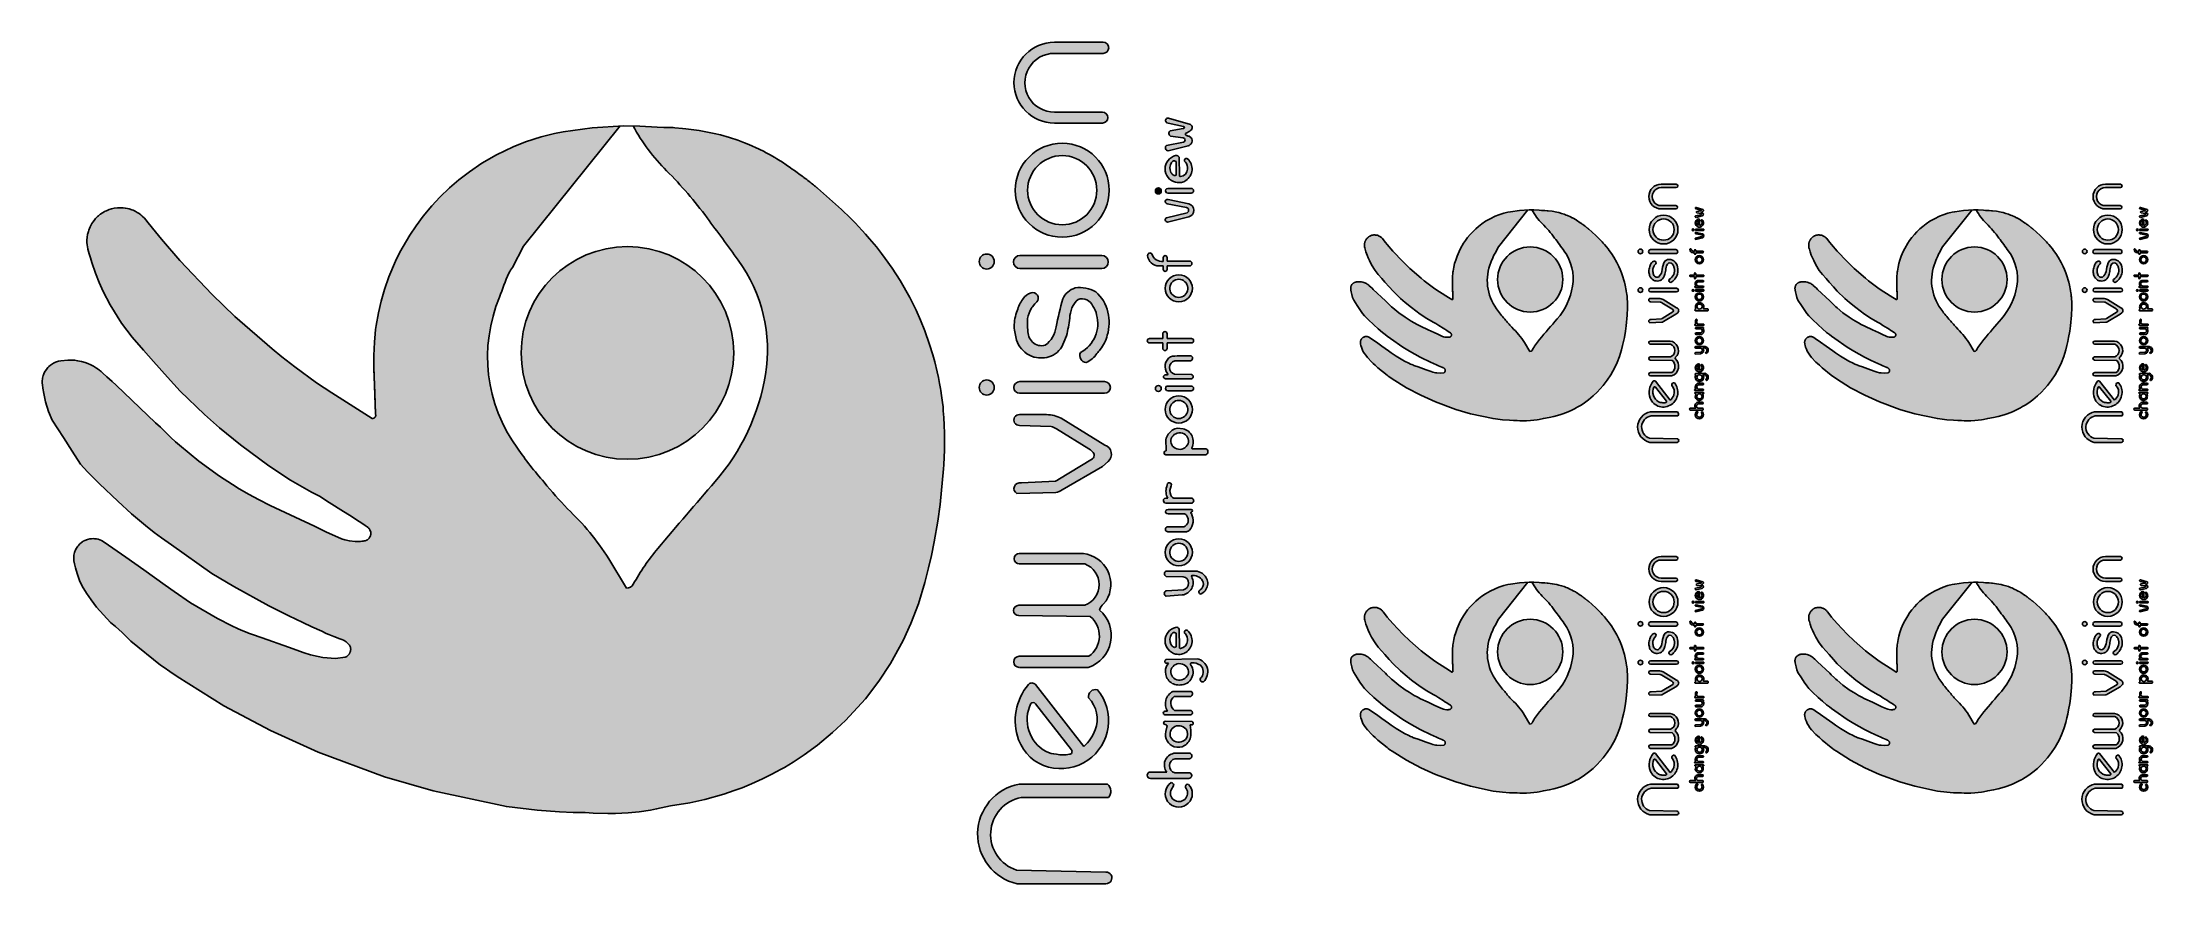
# Model space of a CAD drawing. Header units: millimetres. Extents: x -88727164121 to 1409438023, y -488056698 to 235964078476.
# Drawn here: x -2005940788 to -914607252, y 2531128868 to 2966119040 of the extents above; entities that cross this region are included whole.
import ezdxf

# ---------------------------------------------------------------- set-up
doc = ezdxf.new("R2010")
doc.units = ezdxf.units.MM
doc.header["$MEASUREMENT"] = 0

# ---------------------------------------------------------------- blocks, each defined once
blk = doc.blocks.new('citata')
h = blk.add_hatch(color=1)
h.dxf.hatch_style = 1
h.set_gradient(color1=(106, 241, 234), color2=(123, 190, 224))
h.paths.add_polyline_path([(-2523979, -73858309), (896836, -73858309, 0.6599120147), (766764, -68494374), (-41696684, -68331435, 1), (-41696685, -73696560, -0.5358799039), (-39151218, -77523725), (-40895330, -84680449, 0.3940708459), (-27465401, -108592977, 0.2135091168), (-11150540, -106751416, 0.2398963298), (-1357428, -91364658, 0.0814010935)])
edge = h.paths.add_edge_path(flags=16)
edge.add_ellipse((-20319621, -88362964), major_axis=(13946354, 174204), ratio=0.9341531751, start_angle=59.604495974, end_angle=419.330027545, ccw=False)
h.paths.add_polyline_path([(-4266876, -118999892), (-28094963, -118999892, 0.564136484), (-39261816, -148595756), (-65177510, -148595756, 1.0028811706), (-65147742, -158942695), (-4389065, -158767890, 0.9971271067), (-4415221, -149676636), (-26616225, -149676636, -0.801497048), (-25917218, -127626480), (-3567869, -127626480, 1.0119015309)])
h.paths.add_polyline_path([(-27636042, -28951399), (-1279489, -28951399, 0.5572331193), (-615487, -21094263), (-29831243, -21094263, 0.4275887725), (-38371957, -52302695), (-42188721, -52302695, 1.0011614844), (-42181872, -58203042), (-968551, -58203042, 0.6375031492), (-968551, -51263954), (-26972039, -51263954, -0.5156834132)])
h.paths.add_polyline_path([(-272302, 24099772, -0.1905056277), (13765309, 20184028, -0.3893571785), (15608258, 1178046, 0.9525587143), (18649553, -5879773, 0.6100212812), (8769053, 30619295), (-40196050, 29169389, 0.8328478427), (-40052088, 23382490), (-36714717, 23382490), (-40036530, 18578856, 0.4321547126), (-26610358, -10171635, 0.0823517238), (-17515301, -10893863, 0.5953038355), (-1213522, 20359451, -0.4837201873)])
edge = h.paths.add_edge_path(flags=16)
edge.add_ellipse((-18999123, 9818661), major_axis=(13946354, 174204), ratio=0.9341531751, start_angle=59.604495974, end_angle=419.330027545, ccw=False)
h.paths.add_polyline_path([(-31903569, 69298767, -0.1019754382), (-29826847, 71333686, -0.3243246524), (-24725491, 70812063), (-24725491, 49218971, -0.1372633068), (-27009726, 48538977, -0.1088701167), (-29272992, 49460993, -0.1472911021), (-32755880, 53486809, -0.2553227113)], flags=16)
h.paths.add_polyline_path([(-19738167, 77426384, 0.3937450764), (-25296033, 80170080, 0.7906409581), (-25296033, 37940173, 0.0848355521), (-16037509, 37694466, 0.106183039), (-9349844, 40671710), (-9330569, 40680291, 0.4903457944), (-6429344, 75143859, 0.2583840191), (-9347780, 75613026, 0.6962600209), (-9680626, 69946412, -0.1794862612), (-6600470, 58850579, -0.3591685022), (-17569604, 46860784, -0.5950624998), (-19082480, 48141902)])
h.paths.add_polyline_path([(14120237, 132863887, -0.7616509547), (13732096, 139416575, 0.2768275572), (18468235, 151607953, 0.3322203295), (1676223, 162148834, 0.8288874333), (72124, 160117172, -0.5205014365), (-14830326, 131421754), (-40183794, 129778705, -0.7853089883), (-40102124, 137768962), (-12933639, 139470668, 0.808747985), (-13405182, 160347525), (-40183794, 160892521, -0.6904082732), (-40183794, 169351852), (4618242, 169351852), (8841903, 169351852), (16416473, 166185380), (19767382, 163018907, -0.545534071)])
h.paths.add_polyline_path([(1130315, 198951971, 1), (-41783373, 198951971, 1)])
h.paths.add_polyline_path([(-28045351, 186847150), (-31833581, 190367413, -11.0000676829)], flags=16)
h.paths.add_polyline_path([(-543448, 266508913), (-37388342, 266508913, 1.2004549943), (-37388342, 259928021), (-11525370, 259928021, -0.245272097), (-7723283, 256634682, -0.4880390953), (-12310893, 239161962), (-38084485, 239161962, 0.9131626126), (-38084485, 231509207), (-8166821, 231509207, 0.0950607785), (-3511505, 233915286, 0.3119790556), (-354616, 260125174, -0.8727461245), (-136787, 262498021, 0.9037376938)])
h.paths.add_polyline_path([(141597, 284432956), (-25739299, 284432956, -0.3046396993), (-32991928, 289303882, -0.2212648885), (-32280982, 304244747, 1.2709988847), (-38625991, 305834670), (-39508137, 302978768, 0.2006204976), (-37703332, 284313914), (-41025443, 284313914, 1.0231071125), (-40850826, 276845396), (141597, 276845396, 0.8483927566)])
h.paths.add_polyline_path([(1130315, 424857795, 1), (-41783373, 424857795, 1)])
h.paths.add_polyline_path([(-28045351, 412752975), (-31833581, 416273237, -11.0000676829)], flags=16)
h.paths.add_polyline_path([(-609845, 461997028), (-37721358, 461997028, 0.997974659), (-37706069, 454455531), (-609845, 454455531, 1)])
h.paths.add_polyline_path([(-331130, 473536531), (-41492666, 473536531, -1), (-41492666, 479650632), (-38945292, 479650632), (-38770207, 479644793, 0.790327783), (-38337651, 481806097, -0.4395699747), (-33570136, 508276051), (-30464816, 509151401, -0.0199581941), (-545949, 509685552, -0.6985078616), (-1896086, 501947650), (-26829844, 501936143, 0.7518174025), (-26994959, 480604472), (-380633, 480273617, -0.8201431445)])
h.paths.add_polyline_path([(-57403410, 458023432, 1), (-48000510, 458023432, 1)])
h.paths.add_polyline_path([(-45645963, 521439803), (-45645963, 530060554), (-66606006, 530060554, -1), (-66606006, 537149541), (-45645963, 537149541), (-45645963, 544614587, -1), (-38816132, 544614587), (-38816132, 537149541), (-346052, 537149541, -1), (-346052, 530060554), (-38816132, 530060554), (-38816132, 521448715, -0.9986959792)])
h.paths.add_polyline_path([(-41783373, 616504027, 1), (1130315, 616504027, 1)])
h.paths.add_polyline_path([(-28045351, 604399206), (-31833581, 607919468, -11.0000676829)], flags=16)
h.paths.add_polyline_path([(-3361252, 659667989), (-38845387, 659667989), (-38845387, 665341032, 1), (-44864031, 665341032), (-44864031, 659179524, -0.3779582573), (-63206343, 671140956, 0.7288191062), (-69659822, 668584565, 0.3950173115), (-51840371, 651903726), (-44864031, 651903726), (-44864031, 646352266, 1), (-38845387, 646352266), (-38845387, 651903726), (-3361252, 651903726, 1)])
h.paths.add_polyline_path([(-4358152, 750087964), (-37360162, 756994593, 1.0897155904), (-38811713, 750251695), (-8215095, 744612075, -0.6795941902), (-7069091, 736072806), (-39801421, 728186280, 0.7879901999), (-38116848, 721371558), (-4358152, 729716577, 0.7829038284)])
h.paths.add_polyline_path([(-609845, 774537745), (-37721358, 774537745, 0.997974659), (-37706069, 766996248), (-609845, 766996248, 1)])
h.paths.add_polyline_path([(-6429344, 821486246, 0.25838402), (-9347780, 821955412, 0.6962600194), (-9680626, 816288798, -0.1794862612), (-6600470, 805192966, -0.3591685022), (-17569604, 793203171, -0.5950624998), (-19082480, 794484288), (-19738167, 823768770, 0.3937450764), (-25296033, 826512467, 0.7906409581), (-25296033, 784282560, 0.0848355521), (-16037509, 784036852, 0.106183039), (-9349844, 787014097), (-9330569, 787022677, 0.4903457944)])
h.paths.add_polyline_path([(-27009726, 794881363, -0.1088701167), (-29272992, 795803380, -0.1472911021), (-32755880, 799829196, -0.2553227113), (-31903569, 815641153, -0.1019754382), (-29826847, 817676073, -0.3243246524), (-24725491, 817154449), (-24725491, 795561357, -0.1372633068)], flags=16)
h.paths.add_polyline_path([(-650637, 854805312), (-4098243, 856939338, 0.0222537796), (-8840742, 858390930, -0.6541523972), (-8390628, 862148915, 0.0708064783), (-1035835, 866419154, 0.4720704746), (-1604018, 875574020), (-36391928, 885687236, 1.1252828024), (-37332261, 877890188), (-12798071, 872424270, -0.97405612), (-13434951, 869164139), (-34186856, 865677306, 0.5314971765), (-33350710, 857309600), (-13521215, 854462896, -0.841987891), (-13105313, 847503582), (-40049815, 842562723, 0.6393290403), (-37290130, 834153893), (-5704358, 841950869, 0.5169282559)])
h.paths.add_polyline_path([(-4881299, -168133347, 0.6304698822), (-9827312, -172833444, -1.6745748508), (-33183246, -178024913), (-28142815, -169465223, 0.4225122249), (-32564941, -165431807), (-36140658, -168384359, 2.3042156035)])
h.paths.add_polyline_path([(-13649742, 394490524), (-22186078, 395327720, 0.4310925649), (-40352583, 367937247), (-40352583, 362957698), (-40352583, 359569184, 1.2093904472), (-39138509, 353196562), (22694525, 353196562, 0.6604338572), (22694525, 362828205), (962674, 362828205, -0.3609595739), (135240, 364342467, 0.4907639503)])
edge = h.paths.add_edge_path(flags=16)
edge.add_ellipse((-18999123, 374784105), major_axis=(13946354, 174204), ratio=0.9341531751, start_angle=59.604495974, end_angle=419.330027545, ccw=False)
h = blk.add_hatch(color=1)
h.dxf.hatch_style = 1
h.set_gradient(color1=(106, 241, 234), color2=(123, 190, 224))
h.paths.add_polyline_path([(-57403410, 770564148, 1), (-48000510, 770564148, 1)])
at = {"color": 135, "true_color": 0x4d97b3}
for p, q in [((-37332261, 877890188), (-12798071, 872424270)), ((-1604018, 875574020), (-36391928, 885687236)), ((-13434951, 869164139), (-34186856, 865677306)), ((-13105313, 847503582), (-40049815, 842562723)), ((-37290130, 834153893), (-5704358, 841950869)), ((-33350710, 857309600), (-13521215, 854462896)), ((-650637, 854805312), (-4098243, 856939338)), ((-24725491, 795561357), (-24725491, 817154449)), ((-19082480, 794484288), (-19738167, 823768770)), ((-37690779, 774537745), (-609845, 774537745)), ((-9349844, 787014097), (-9330569, 787022677)), ((-7069091, 736072806), (-39801421, 728186280)), ((-38811713, 750251695), (-8215095, 744612075)), ((-609845, 766996248), (-37706069, 766996248)), ((-4358152, 750087964), (-37360162, 756994593)), ((-38116848, 721371558), (-4358152, 729716577)), ((-44864031, 651903726), (-51840371, 651903726)), ((-44864031, 659179524), (-44864031, 665341032)), ((-44864031, 646356418), (-44864031, 651903726)), ((-38845387, 665341032), (-38845387, 659667989)), ((-38845387, 659667989), (-3361252, 659667989)), ((-3361252, 651903726), (-38845387, 651903726)), ((-38845387, 651903726), (-38845387, 646352266)), ((-28045351, 604399206), (-31833581, 607919468)), ((-66617352, 537149541), (-45645963, 537149541)), ((-45645963, 537149541), (-45645963, 544614587)), ((-38816132, 544614587), (-38816132, 537149541)), ((-38816132, 537149541), (-346052, 537149541)), ((-45645963, 530060554), (-66606006, 530060554)), ((-45645963, 521439803), (-45645963, 530060554)), ((-346052, 530060554), (-38816132, 530060554)), ((-38816132, 530060554), (-38816132, 521448715)), ((-30464816, 509151401), (-33570136, 508276051)), ((-26829658, 501936143), (-1896086, 501947650)), ((-38945292, 479650632), (-41492666, 479650632)), ((-41492666, 473536531), (-331130, 473536531)), ((-38945292, 479650632), (-38926260, 479649997)), ((-380633, 480273617), (-26994959, 480604472)), ((-609845, 454455531), (-37706069, 454455531)), ((-37690779, 461997028), (-609845, 461997028)), ((-28045351, 412752975), (-31833581, 416273237)), ((-40352583, 367937247), (-40352583, 362957698)), ((-13649742, 394490524), (-22186078, 395327720)), ((-40352583, 362957698), (-40352583, 359569184)), ((-40352583, 359569184), (-40352583, 359569184)), ((-39138509, 353196562), (22694525, 353196562)), ((22694525, 362828205), (962674, 362828205)), ((-38625991, 305834670), (-39508137, 302978768)), ((-37703332, 284313914), (-41025443, 284313914)), ((-40850826, 276845396), (141597, 276845396)), ((141597, 284432956), (-25739299, 284432956)), ((-12310893, 239161962), (-38084485, 239161962)), ((-37388342, 266508913), (-543448, 266508913)), ((-11525370, 259928021), (-37388342, 259928021)), ((-8166821, 231509207), (-38084485, 231509207)), ((-40183794, 169351852), (4618242, 169351852)), ((-28045351, 186847150), (-31833581, 190367413)), ((4618242, 169351852), (8841903, 169351852)), ((16416473, 166185380), (8841903, 169351852)), ((-40207008, 137762393), (-12933639, 139470668)), ((-13405182, 160347525), (-40183794, 160892521)), ((16416473, 166185380), (19767382, 163018907)), ((-40183794, 129778705), (-14864753, 131419523)), ((-24725491, 49218971), (-24725491, 70812063)), ((-19082480, 48141902), (-19738167, 77426384)), ((-9349844, 40671710), (-9330569, 40680291)), ((-40196050, 29169389), (8769053, 30619295)), ((-40052088, 23382490), (-36714717, 23382490)), ((-36714717, 23382490), (-40036530, 18578856)), ((-615487, -21094263), (-29831243, -21094263)), ((-27636042, -28951399), (-1279489, -28951399)), ((-38371957, -52302695), (-42188721, -52302695)), ((-42181872, -58203042), (-968551, -58203042)), ((-968551, -51263954), (-26972039, -51263954)), ((766764, -68494374), (-41696684, -68331435)), ((-39151218, -77523725), (-40895330, -84680449)), ((-2523979, -73858309), (896836, -73858309)), ((-4266876, -118999892), (-28094963, -118999892)), ((-25917218, -127626480), (-3567869, -127626480)), ((-39261816, -148595756), (-65177510, -148595756)), ((-65177510, -158942780), (-4415221, -158767965)), ((-32564941, -165431807), (-36140658, -168384359)), ((-4415221, -149676636), (-26616225, -149676636)), ((-28142815, -169465223), (-33183246, -178024913))]:
    blk.add_line(p, q, dxfattribs=at)
for centre, radius in [((-52701960, 770564148), 4701450), ((-20326529, 616504027), 21456844), ((-52701960, 458023432), 4701450), ((-20326529, 424857795), 21456844), ((-20326529, 198951971), 21456844)]:
    blk.add_circle(centre, radius, dxfattribs=at)
for centre, radius, start, end in [((-37323324, 881844337), 3954159, 76.376053885, 269.870499878), ((-13159365, 870802576), 1661452, 260.452163209, 77.440315194), ((-5087742, 870762743), 5940094, 313.010194559, 54.092645058), ((-36725828, 838996355), 4875230, 132.985338412, 263.353187905), ((-30944723, 861775648), 5072904, 129.725319121, 241.687392076), ((-13914684, 850947297), 3537549, 283.226094546, 83.613985091), ((-7794055, 860171511), 2065436, 116.618550717, 239.551509755), ((-22768664, 804414063), 55744857, 70.43194158, 75.531290497), ((-19714790, 890121781), 30178103, 291.36743908, 308.24002656), ((-7733035, 850169100), 8464918, 283.866301166, 33.209181335), ((-20290146, 805397513), 21700234, 103.337318906, 256.662681094), ((-17856687, 806955036), 16515554, 148.26875348, 205.560399865), ((-25928336, 811620325), 7202115, 122.772236557, 146.062771593), ((-27635960, 813896594), 4368575, 48.223370289, 120.099997282), ((-23989072, 822158866), 4545546, 20.742693575, 106.70987676), ((-19353970, 805848216), 12770322, 278.032081133, 357.058840327), ((-8465900, 819060530), 3026228, 106.942515755, 246.334323434), ((-23097650, 806588854), 16556130, 355.163507168, 35.865346645), ((-8312199, 819085610), 3050933, 51.892375702, 109.842201873), ((-21226243, 805377983), 21872913, 302.946394895, 47.429708528), ((-37706069, 770767012), 3770764, 89.767677835, 270), ((-24329583, 803599609), 9231386, 204.106498723, 237.622163319), ((-26049214, 800477943), 5678405, 235.408194649, 260.261502943), ((-27082758, 799303290), 4422530, 270.946215467, 302.209276096), ((-19947911, 811247080), 27489775, 258.781592733, 278.178025557), ((-17978400, 794254261), 1127787, 168.231189584, 291.252350248), ((-19624342, 801093553), 17429757, 281.875624864, 306.12014549), ((-609845, 770766996), 3770749, 270, 90), ((-38375958, 753685577), 3461420, 72.934654517, 262.767897013), ((-9332595, 740115568), 4633290, 299.244050212, 76.043249403), ((-6876016, 739902270), 10492283, 283.884943561, 76.115056439), ((-38139560, 724981515), 3610028, 117.409421446, 270.360472527), ((-66021974, 668824939), 3645780, 39.439246777, 183.780518868), ((-51840371, 669762037), 17858310, 183.780518868, 270), ((-47253544, 675559582), 16553431, 195.481729288, 278.299728482), ((-41854709, 665341032), 3009322, 0, 180), ((-41854709, 646352266), 3009322, 180, 0), ((-3361252, 655785857), 3882131, 270, 90), ((-20338690, 616490940), 14338851, 237.488621269, 216.711032783), ((-66606006, 533605047), 3544493, 90, 270), ((-42231048, 544614587), 3414916, 0, 180), ((-346052, 533605047), 3544493, 270, 90), ((-42231054, 521448715), 3414921, 180.149527252, 0), ((-23808283, 492853522), 18252347, 122.332198179, 217.247593917), ((-23828414, 491246436), 11103081, 105.683552991, 253.429482617), ((-8817178, 134798547), 374978239, 88.736073566, 93.309547541), ((-2639211, 506064052), 4182942, 280.233266431, 59.971674265), ((-41492666, 476593581), 3057050, 90, 270), ((-38810568, 480776807), 1132734, 264.137865555, 65.32315786), ((-1028169, 476900134), 3435067, 281.707684651, 79.134310075), ((-37706069, 458226295), 3770764, 89.767677835, 270), ((-20338690, 424844709), 14338851, 237.488621269, 216.711032783), ((-609845, 458226280), 3770749, 270, 90), ((-18336954, 373055192), 22602683, 99.804972561, 193.087031677), ((-18416074, 374085583), 20954225, 332.291627384, 76.852186589), ((-40354972, 356266769), 3302416, 89.958551072, 291.614229036), ((1461085, 364083748), 1350852, 168.958318386, 248.34845097), ((20638838, 358012383), 5236219, 293.115753463, 66.884246537), ((-16282966, 295804850), 24307893, 162.834842634, 208.211294243), ((-35261019, 305807798), 3365079, 332.322642595, 179.542442654), ((-16581730, 296010366), 17727705, 152.322642595, 202.228756087), ((-41023448, 280577660), 3736254, 90.030588251, 272.648111464), ((-25739299, 292267868), 7834912, 202.228756087, 270), ((-484958, 280639176), 3845171, 279.377935655, 80.622064345), ((-37736414, 235335585), 3842176, 95.197672909, 275.197672909), ((-37992859, 263218467), 3345516, 79.589778724, 280.410221276), ((-16835717, 249688611), 11457939, 293.260192534, 37.316932702), ((-12779208, 254639112), 5435501, 21.53912214, 76.663142257), ((-12109720, 244844610), 13906093, 286.471456948, 308.192509037), ((-20891749, 249303738), 23213732, 318.478351279, 27.785664067), ((-83718, 261296727), 1202466, 92.529521061, 256.980330699), ((-543448, 264482852), 2026061, 281.578759946, 90), ((-36858047, 234981064), 4795698, 263.65140118, 264.342600092), ((-37209900, 233643431), 3436833, 267.983939629, 270), ((-20338690, 198938884), 14338851, 237.488621269, 216.711032783), ((-38580729, 165122186), 4523261, 110.756960168, 249.243039832), ((-39167998, 133763868), 4112587, 103.128660296, 255.700123298), ((-17427683, 150988013), 19737902, 277.31336061, 27.549786271), ((-15401831, 149858673), 10677201, 283.365649945, 79.222171114), ((1065937, 160981597), 1317153, 62.397338318, 221.016973459), ((3015556, 145636854), 16566210, 21.127121953, 94.637268059), ((14829268, 136193725), 3404490, 108.800397011, 257.979381847), ((5933991, 149461647), 12716678, 307.822604112, 9.716823973), ((7237421, 149759117), 18243409, 292.165107255, 46.620992172), ((-20290146, 59055127), 21700234, 103.337318906, 256.662681094), ((-17856687, 60612649), 16515554, 148.26875348, 205.560399865), ((-25928336, 65277939), 7202115, 122.772236557, 146.062771593), ((-27635960, 67554207), 4368575, 48.223370289, 120.099997282), ((-23989072, 75816480), 4545546, 20.742693575, 106.70987676), ((-8465900, 72718144), 3026228, 106.942515755, 246.334323434), ((-23097650, 60246468), 16556130, 355.163507168, 35.865346645), ((-8312199, 72743224), 3050933, 51.892375702, 109.842201873), ((-21226243, 59035597), 21872913, 302.946394895, 47.429708528), ((-24329583, 57257223), 9231386, 204.106523661, 237.622163319), ((-26049214, 54135556), 5678405, 235.408194649, 260.261502943), ((-27082758, 52960904), 4422530, 270.946215467, 302.209276096), ((-19947911, 64904693), 27489775, 258.781592733, 278.178025557), ((-17978400, 47911874), 1127787, 168.231189584, 291.252350248), ((-19353970, 59505829), 12770322, 278.032081133, 357.058840327), ((-19624342, 54751166), 17429757, 281.875624864, 306.12014549), ((-39591889, 26289178), 2942894, 101.846761284, 261.003364643), ((-19797550, 10520059), 21784410, 158.288443959, 251.775701186), ((-17838049, 9152657), 20049118, 270.922379643, 34.753134303), ((737873, 21856985), 2459786, 114.247287464, 211.234263509), ((1794376, 4388943), 19818878, 52.841883084, 95.985584826), ((4317492, 9827345), 21263150, 312.379086991, 77.915405803), ((17300491, -2276926), 3847139, 116.09544162, 290.528078697), ((4333377, 9677100), 14119379, 322.990855894, 48.086088377), ((-19190938, -40779034), 22376467, 118.392768531, 210.996800835), ((-19363611, -39871376), 13699599, 127.145756085, 236.263384958), ((-19885187, 16890404), 27885154, 256.044167167, 274.875299032), ((-3377991, -24817431), 4636098, 296.913440214, 53.42543994), ((-42188721, -55252873), 2950178, 90, 270.133019042), ((-2583826, -54733498), 3827120, 294.964722179, 65.035277821), ((-41696684, -71013997), 2682562, 90, 270), ((-41696684, -76456644), 2760084, 337.25615744, 90), ((-21365977, -89439803), 20100922, 166.303847218, 252.335662707), ((-21365977, -89439803), 20100922, 300.544494819, 354.504961972), ((-55350151, -86170469), 54241992, 354.504961972, 13.119676224), ((-315333, -71204159), 2917853, 294.546514872, 68.231712827), ((-24736856, -137171566), 18479356, 100.470082065, 218.185804868), ((-23807202, -138729527), 11301761, 100.760143883, 255.608430358), ((-21365977, -89439803), 20100922, 252.335662707, 300.544494819), ((-3866340, -123309051), 4327734, 273.954655407, 95.310386838), ((-65177510, -153769268), 5173512, 90, 270), ((-32314404, -169597982), 4173701, 1.822793015, 93.441397347), ((-4415221, -154222301), 4545665, 270, 90), ((-20393616, -182874389), 21399306, 137.380522201, 43.53962325), ((-20106945, -181720148), 13588392, 164.220226957, 40.843290963), ((-6231395, -171665058), 3780971, 69.079224781, 198.000010826)]:
    blk.add_arc(centre, radius, start, end, dxfattribs=at)
for centre in [(-18999123, 374784105), (-18999123, 9818661), (-20319621, -88362964)]:
    blk.add_ellipse(centre, major_axis=(13946354, 174204), ratio=0.9341531751, start_param=1.0402947037, end_param=7.3186896331, dxfattribs=at)

msp = doc.modelspace()

# ---------------------------------------------------------------- hatches: boundary and pattern name
at = {"true_color": 0x22346e}
h = msp.add_hatch(color=159, dxfattribs=at)
h.dxf.hatch_style = 1
h.paths.add_polyline_path([(-1500725661.7, 2642957168.9, -1), (-1500725661.7, 2648738779.4), (-1464712856.7, 2648738779.4, 0.4942380606), (-1464036130.7, 2669276671.2), (-1501025396.2, 2669794054.7, -1), (-1501025396.2, 2675059820.9), (-1466813678.1, 2675059820.9, 0.6888829971), (-1466813678.1, 2696472552), (-1500668931.1, 2696472552, -1), (-1500668931.1, 2701869875.8), (-1467584679.1, 2701869875.8, -0.546552984), (-1455828030.4, 2677352558.4), (-1457122561.7, 2675904559.2, 0.1381523686), (-1459199016.3, 2672569361.5, -0.5843728897), (-1465077809.1, 2642957168.9)])
h.paths.add_polyline_path([(-1500502100.4, 2784650053), (-1456603256.3, 2784650053, 1), (-1456603256.3, 2790687076.7), (-1500502100.4, 2790687076.7, 1)])
h.paths.add_polyline_path([(-1500336777, 2849151795.6), (-1458086771.6, 2849151795.6, 1.0001895385), (-1458088053, 2855913475.3), (-1500336777, 2855913475.3, 1)])
h.paths.add_polyline_path([(-1502791312.1, 2889623009.1, 1), (-1454247087.5, 2889623009.1, 1)])
h.paths.add_polyline_path([(-1496403679.1, 2889623009.1, -1), (-1460634720.4, 2889623009.1, -1)], flags=16)
h.paths.add_polyline_path([(-1455144582.3, 2582600790.4), (-1500818128.3, 2582600790.4, 0.8128600023), (-1501875462.8, 2531128877.7), (-1455881634.2, 2531128877.7, 0.9987527191), (-1455889228.1, 2537213416.9), (-1502164923.2, 2538188847.3, -0.7778824066), (-1499673240.9, 2575682764.5), (-1454643386.9, 2575682764.5, 0.4283468725)])
h.paths.add_polyline_path([(-1492378213.4, 2634053661.8, 0.475484822), (-1496009422.6, 2634114247.6, 0.2686395137), (-1501053091.5, 2605572306, 0.2445088809), (-1485630391.1, 2591455828.9, 0.2204046838), (-1465270782.7, 2594998363.6, 0.4385314736), (-1460215053, 2631374906.7, 0.5621330702), (-1464909403.9, 2627159004.8, -0.2911326629), (-1461418904.5, 2610657180.5, -0.1237967998), (-1467291645.1, 2602155270.4)])
h.paths.add_polyline_path([(-1492450136.2, 2624301030.5), (-1473731692.4, 2600307405.3, -0.6237269597), (-1474813595.3, 2598083908.7, -0.1062753435), (-1481483467.7, 2598036666.7, -0.090109323), (-1486835582.7, 2599459205, -0.4034411426), (-1494697916.9, 2624295895.9, -0.4674925895)], flags=16)
h.paths.add_polyline_path([(-1482574140.6, 2966119040.2, 1), (-1482574140.6, 2924360931.1), (-1457749666.1, 2924360931.1, 1), (-1457749666.1, 2929955088.7), (-1482535837.2, 2929955088.7, -1.0016168578), (-1482584956.2, 2960358944.2), (-1457351306, 2960358944.2, 1), (-1457351306, 2966119040.2)])
h = msp.add_hatch(color=1)
h.dxf.hatch_style = 1
h.set_gradient(color1=(123, 190, 224), color2=(34, 52, 110))
h.paths.add_polyline_path([(-1549586799.4, 2686827555.9), (-1547638575.1, 2694384768.4), (-1546135654.7, 2700872933.4), (-1544684731.3, 2707884703.6), (-1542816888, 2718551211.1), (-1541591102.1, 2727257118.9), (-1539871630, 2745607061.6), (-1539746349.2, 2747752930.7), (-1539429706.6, 2755344483.8), (-1539336959.5, 2760127548.5), (-1539358578.1, 2763979196.9), (-1539489992.3, 2768182695.2), (-1539714681.3, 2772109756.3), (-1539995848.1, 2775583638.6), (-1540147146.6, 2777582217.6), (-1540462738.9, 2779975630.8), (-1540920372, 2783446263.8), (-1541327245, 2786122841.1), (-1541481419.5, 2787063211.2), (-1541954099.7, 2789748904.2), (-1542568605.6, 2792891842.3), (-1543186573.8, 2795754708.3), (-1544454588.4, 2800959645.4), (-1545412151.4, 2804453011.4), (-1547076363.2, 2809887729.4), (-1549589229.8, 2817008037.8), (-1551769328, 2822436103.6), (-1554105244.3, 2827683647.9), (-1557349864.8, 2834227044.7), (-1562262437.7, 2842901278), (-1566398924.3, 2849335318.5), (-1569985624.1, 2854407622.1), (-1571935838, 2856996733), (-1574608100.8, 2860372592.6), (-1578085954.1, 2864498676.8), (-1580213799.2, 2866908362.1), (-1581889693.5, 2868758033.3), (-1583789188.8, 2870805253.7), (-1585404265.3, 2872506272.3), (-1588049730.6, 2875216990), (-1592600204, 2879672429.7), (-1605117113.7, 2890721834.3), (-1605216386.8, 2890803074.1), (-1605409622.1, 2890960842.4), (-1605580282, 2891099880.2), (-1605712092.7, 2891207075.9), (-1605800862.9, 2891279175), (-1606032441.9, 2891466908.5), (-1606289159, 2891674423.3), (-1606553001.1, 2891862368.5), (-1606942949.7, 2892200085.8), (-1607112441.6, 2892335702.7), (-1607601818.7, 2892725760), (-1607890099.1, 2892954486.5), (-1608246876.9, 2893236490.9), (-1608902305.4, 2893751491), (-1609350999.6, 2894101777.4), (-1609984336.5, 2894593090.4), (-1610651247.8, 2895106530.7), (-1611141403, 2895481347.7), (-1611500146.9, 2895754319.3), (-1612172266.2, 2896262675.4), (-1612272481.8, 2896338132.3), (-1612375977.9, 2896415966.9), (-1612546946.9, 2896544339), (-1612985017.2, 2896872099), (-1614709968.8, 2898146552.3), (-1615578793.1, 2898778842.4), (-1616909733.2, 2899735128), (-1618095164.7, 2900574489), (-1618998124.9, 2901206122.1), (-1621306351.1, 2902790915), (-1623169910.6, 2904039689.4), (-1625220663.1, 2905382891.4), (-1626016374.1, 2905867902.3), (-1627063767.7, 2906492411.5), (-1629847606.6, 2908077589.7), (-1631905096.9, 2909181791.1), (-1632639562.6, 2909562517), (-1635299862.3, 2910884010.9), (-1640499110.5, 2913217007), (-1642776018.6, 2914139289.1), (-1646276401.6, 2915444160), (-1650491321.7, 2916840021), (-1655156969.8, 2918170196.2), (-1658511146.7, 2918991473.7), (-1666278321.7, 2920474643), (-1673152268.9, 2921314052.3), (-1674785967.5, 2921449520.1), (-1678873421.3, 2921942015.6), (-1679744883.6, 2921996129.6), (-1681980803.2, 2922054152.3), (-1684596407.1, 2921974730.9), (-1687987473.4, 2922283236), (-1696963624.6, 2922794536.2), (-1700352268.5, 2922828219, 0.072611493), (-1683093820.9, 2899677564.2, -0.0371583413), (-1662169091.4, 2875396616.7, -0.0018721971), (-1646056199.8, 2853448219.6, -0.2003702376), (-1631961675.2, 2794323013.6, -0.1400664373), (-1658002617.4, 2738981112.6, 0.0048898673), (-1687574790.2, 2704461019.5, 0.047822713), (-1700288645.2, 2685996289.4, -0.2722873756), (-1703771752.3, 2683947585.4), (-1713022802.4, 2699132666.9, 0.0653190041), (-1734361773.4, 2724934037.2, -0.0122504786), (-1746401293, 2738642254.1, -0.0310132149), (-1760213186.4, 2756326361.3, -0.2627581961), (-1769466209.1, 2834342449.3, -0.0168525099), (-1764678252.2, 2846793505.1, -0.0310577323), (-1762682438.9, 2849730746.1), (-1757067068.6, 2860668377), (-1707173904.6, 2922761559.3), (-1721643016.3, 2921928773), (-1736522483, 2919778312.9), (-1740990084.4, 2918886650.4), (-1748005264.2, 2917144015.1), (-1755993386.2, 2914554312.5), (-1762494806.6, 2911972331.9), (-1770971244.3, 2907911385.8), (-1778554382.8, 2903540467.8), (-1785056535.9, 2899163846.8), (-1790444355.4, 2895035920.2), (-1795277598, 2890890735.9), (-1800311773.2, 2886059204.5), (-1804540375.5, 2881526420.7), (-1808966331.4, 2876226247.3), (-1812652373.1, 2871285450), (-1815886005.9, 2866464093.8), (-1820966595.7, 2857669483), (-1823298373.4, 2852953768.2), (-1826727136.4, 2844849972.9), (-1828993446.8, 2838327732.2), (-1830743132.6, 2832215928.5), (-1832121806.1, 2826231430.4), (-1833253431.1, 2819760916.8), (-1833546152.9, 2817631157.1), (-1833817110.9, 2815344033.5), (-1834204004.7, 2811070024.5), (-1834502674.3, 2804204420.1), (-1834395271.1, 2796915732.5), (-1834264296.4, 2793124904.6), (-1834135967.9, 2789410666.8), (-1833797370, 2779610555.8), (-1833599466.6, 2773882594.9), (-1833549823.9, 2773725862), (-1833519185.4, 2773583804.2), (-1833498460.7, 2773421719), (-1833495222.4, 2773259941.6), (-1833506166.4, 2773103751.5), (-1833536398.5, 2772923646.6), (-1833588754.6, 2772748666.9), (-1833648569.4, 2772599369.1), (-1833728777.8, 2772447585.1), (-1833816613.4, 2772315447.3), (-1833922863.7, 2772184837.5), (-1834040324.6, 2772065394.2), (-1834141828.5, 2771983208.3), (-1834292371.3, 2771876985.2), (-1834464069.6, 2771784102.8), (-1834676906.9, 2771704053.8), (-1834837736.8, 2771664620.9), (-1834986140.3, 2771642419.3), (-1835148541.3, 2771633126.4), (-1835341887.4, 2771643541.9), (-1841026349.2, 2775261311), (-1856108895.7, 2784860314.9), (-1864105487.4, 2790006476.3), (-1875389634.9, 2798333876.5), (-1882076217.7, 2803544366.4), (-1887043077.4, 2807554788.5), (-1906296155.5, 2824319387.3), (-1918110042, 2835665761), (-1934776141.8, 2853260819.1), (-1944333032.3, 2864310952.5), (-1947404750.6, 2868029422), (-1951217243.7, 2872765822.7), (-1952410583.9, 2874378629.1), (-1953054763.5, 2875107750.5), (-1954196184.4, 2876220240.9), (-1954951833.3, 2876853589.6), (-1955835465.3, 2877507345.9), (-1956756623.2, 2878101899), (-1957950022.1, 2878756547.2), (-1958984948, 2879230050.9), (-1959527196.8, 2879446037.3), (-1961017342.6, 2879934092.7), (-1961911589.8, 2880156864.9), (-1963043467.8, 2880367399.5), (-1964069233.8, 2880491515), (-1965345389.8, 2880559519.9), (-1966934471.5, 2880511642.2), (-1968695864.3, 2880285011.3), (-1970042207.5, 2879984383.1), (-1971234225.2, 2879620857.6), (-1972781572.1, 2879001610.3), (-1973348893.5, 2878729369.6), (-1973991244, 2878389365.2), (-1974693876.6, 2877976138.8), (-1975078357.5, 2877730468.2), (-1975322757.4, 2877566691.4), (-1975597546.2, 2877375179.6), (-1975702433.8, 2877299957.8), (-1975888572.3, 2877163495.5), (-1976254020.3, 2876884128.2), (-1976516442.7, 2876673722.3), (-1976769603.3, 2876462564.8), (-1977319317.7, 2875974438.2), (-1978307501.9, 2874980649.1), (-1979103503.7, 2874047373.8), (-1979745850, 2873183261.2), (-1980238108.7, 2872435046), (-1980486601.8, 2872022264.4), (-1980856084.8, 2871355030.6), (-1981146686.2, 2870775370.7), (-1981562638.6, 2869833712.4), (-1981690183.6, 2869510575.1), (-1981895166.8, 2868946205.5), (-1982091055.4, 2868339740.8), (-1982232633.6, 2867845453.5), (-1982363276, 2867330787.1), (-1982465414.7, 2866873021.3), (-1982556519, 2866404432.1), (-1982672310.1, 2865670963), (-1982725056.1, 2865242353), (-1982820480.3, 2863892074.9), (-1982816877.9, 2862713205.8), (-1982705296.5, 2861296821.3), (-1982590793.9, 2860502845.5), (-1982295482.6, 2859104232.9), (-1981632155.1, 2856721614.3), (-1981030565.7, 2854601862.3), (-1980336657.4, 2852328061.9), (-1978420525.3, 2846764294.8), (-1976493782.2, 2841930309.1), (-1974415824.4, 2837318697.4), (-1970861298, 2830461524.2), (-1964898625.4, 2820943313.7), (-1959451112.5, 2813728260.3), (-1953501744.8, 2806969785.4), (-1948393369.5, 2801166676.8), (-1941151027.3, 2792939384.2), (-1934617636, 2785685917), (-1922034269.5, 2773684937.7), (-1914205726.7, 2766819911.9), (-1903447005.2, 2758058967), (-1888728063.4, 2747212685.5), (-1877564301, 2739826049.3), (-1866698627.1, 2733617080.4), (-1862541565.8, 2731433967.9), (-1857584087.5, 2728283658.5), (-1850206949, 2723595737), (-1847099674.2, 2721621169.1), (-1844091340.2, 2719709474.9), (-1843435785.2, 2719292891.9), (-1842027416.7, 2718385901.6), (-1839695228.6, 2716813929.9), (-1838965894.1, 2716303687.3), (-1837952523.9, 2715579501.8), (-1837754919.2, 2715436190.4), (-1837465294, 2715224889.7), (-1837324030.5, 2715130128.8), (-1837165876.7, 2714987698.1), (-1836953313.4, 2714752550.4), (-1836691296, 2714400045.9), (-1836473790.3, 2714027926), (-1836292250.4, 2713618810), (-1836197881.9, 2713337164), (-1836086413.4, 2712841817.8), (-1836050787.5, 2712543848.5), (-1836038385.5, 2712289738.4), (-1836046946.4, 2711956469.7), (-1836070619.5, 2711716718.8), (-1836136770.5, 2711346092.7), (-1836189521.3, 2711140527.5), (-1836252263.8, 2710940931.4), (-1836360964.4, 2710660022), (-1836495150, 2710379885.9), (-1836701889.7, 2710032814.1), (-1836877339.9, 2709790308.5), (-1837088109.4, 2709542802.2), (-1837262827.5, 2709365517.7), (-1837428393.6, 2709216467.3), (-1837574872.3, 2709097805.8), (-1837811512, 2708928808.8), (-1838192274.3, 2708706989.6), (-1838453442.3, 2708585566.8), (-1838615822.1, 2708521349.2), (-1838796676.1, 2708459346.4), (-1838993246.8, 2708401092.4), (-1839381520.6, 2708316812.8), (-1840039337.7, 2708276198.7), (-1840667676, 2708200186.8), (-1841399610.7, 2708133034.3), (-1842328021.5, 2708080691.8), (-1843717771.3, 2708070529.3), (-1844135566.9, 2708083434.9), (-1847116607.6, 2708391754), (-1849508354.7, 2708922037.2), (-1851206967.2, 2709461688.2), (-1859243398.8, 2713127428.3), (-1865231256.9, 2715939905.8), (-1875193828.6, 2720619293.1), (-1888112756.4, 2726701517.2), (-1894093658.2, 2729712969.5), (-1898902050.8, 2732313877.7), (-1904103460.7, 2735316606.2), (-1907588939.3, 2737443651.5), (-1914305757.7, 2741817065), (-1925007740.7, 2749595300.5), (-1934951740.4, 2757830096.7), (-1936936041.1, 2759603299.3), (-1939352196.3, 2761825630.3), (-1944818418.3, 2767065579.3), (-1947284830.4, 2769437766.7), (-1967781858.7, 2788822388.7), (-1969798305.5, 2790698178.5), (-1972462819.2, 2793168398.2), (-1974560317.4, 2795106227.4), (-1975497891.8, 2795929429.6), (-1975989722.8, 2796330003.1), (-1976246710.3, 2796531346.3), (-1976670846.2, 2796852233.4), (-1976833127.5, 2796971367.6), (-1977007126.6, 2797096925.4), (-1977912619.8, 2797715437.3), (-1979383965.3, 2798605107.2), (-1980858911.7, 2799367944.7), (-1982348590.2, 2800020041.7), (-1983671559.9, 2800507249.2), (-1985558132.4, 2801062818.8), (-1987622970.3, 2801494613.6), (-1989105392.8, 2801696223.8), (-1990530890.7, 2801807036.7), (-1992721343.1, 2801820866.4), (-1996266034.5, 2801440018.6), (-1997436703.9, 2801201778.3), (-1998603426.9, 2800906388.4), (-1999079847.3, 2800721614.6), (-2000041882.4, 2800267756.6), (-2001212595.7, 2799549235.2), (-2001626498.2, 2799244015.7), (-2002440433.7, 2798549112.5), (-2002952211.7, 2798035248.3), (-2003382592.4, 2797545967.7), (-2003781270.6, 2797035449.3), (-2004432112, 2796043097.8), (-2004889633.7, 2795170172.2), (-2005288725.3, 2794203030.2), (-2005423031.8, 2793804969.8), (-2005619380.8, 2793106026.6), (-2005741055.7, 2792550547.8), (-2005825147.8, 2792052798.5), (-2005920619.9, 2791127594.2), (-2005940788.4, 2790343853.1), (-2005930551.4, 2789961207.2), (-2005822077.2, 2788955205.5), (-2005610030.3, 2787317150.6), (-2005158207.7, 2784588555.4), (-2004156015.2, 2780160753.1), (-2002654186.6, 2775300163.1), (-2000846251.5, 2770766960.1), (-1995017510.3, 2761794785.6), (-1990466403.1, 2754789271.7), (-1986118668.4, 2748096808.7), (-1982457248, 2744012116.4), (-1976305170.8, 2737856532.9), (-1966816783.7, 2728933431.5), (-1959704328.9, 2722320954.8), (-1952586664.1, 2716275924.4), (-1948007299.8, 2712705669.7), (-1944210903.7, 2709919471), (-1939004226.2, 2706337323.7), (-1918211899.7, 2691584602), (-1906939043.3, 2684791256.4), (-1888837764.2, 2674834149.7), (-1880884997.3, 2670810299.3), (-1878371619.5, 2669581431.3), (-1871259908.9, 2666213262), (-1866443046.5, 2664021827.6), (-1861418434.6, 2661638256.5), (-1859118722.7, 2660571457.6), (-1857739434.8, 2659963620.5), (-1855151498, 2658886042.9), (-1852101765.7, 2657718428.9), (-1851013413.6, 2657327823.2), (-1850179999.1, 2656998279.7), (-1849784992.4, 2656800535.6), (-1849352022.7, 2656549283.3), (-1848788810, 2656161198), (-1848394207.6, 2655841205.5), (-1848050933.1, 2655524485.6), (-1847686228.1, 2655141082.3), (-1847495839.9, 2654918043.2), (-1847274113.4, 2654634608.5), (-1847096810.7, 2654386429.3), (-1846894973.8, 2654075743.1), (-1846760571, 2653848764.8), (-1846552918.5, 2653457945.7), (-1846468595.7, 2652985086), (-1846443835.4, 2652712696.8), (-1846437338, 2652485337), (-1846440582.8, 2652240625.1), (-1846452100.8, 2652064009), (-1846468531.9, 2651900926.5), (-1846493635.4, 2651725155), (-1846525350.2, 2651548630.5), (-1846556514.2, 2651405038), (-1846593050.8, 2651257824.6), (-1846637916.3, 2651101671.5), (-1846714117.3, 2650873740.7), (-1846806257.4, 2650646380.3), (-1846909991.2, 2650422179.3), (-1846994391.5, 2650260331.4), (-1847115141.6, 2650052933.2), (-1847256187.6, 2649838567.8), (-1847404815.5, 2649638000.5), (-1847548918.1, 2649463468.1), (-1847772393.6, 2649224163.8), (-1847952554.2, 2649054222.5), (-1848205916, 2648843984.5), (-1848466753.5, 2648657367.5), (-1848773285.6, 2648471052.1), (-1849208182.5, 2648259203.9), (-1854345197.2, 2647623888.2), (-1860832272.2, 2648147293.3), (-1863248516.9, 2648528789.7), (-1867221923.9, 2649383596.4), (-1870562333.4, 2650560936.5), (-1878505660.8, 2653360592.5), (-1892278216.1, 2658214782.1), (-1897778299.9, 2660153307.6), (-1899357327.5, 2660709841.8), (-1899903419.7, 2660934689.2), (-1903063861.8, 2662276684.4), (-1904890060.6, 2663084230.8), (-1907841563.2, 2664440144.9), (-1915315584.7, 2668164109), (-1929334901.1, 2676364734), (-1937720305.4, 2682117135.3), (-1942303186.1, 2685562226.4), (-1953402781.3, 2693392986.6), (-1962650680.8, 2699865470.3), (-1971737005.1, 2706179264.6), (-1973965773.2, 2707721096.3), (-1975235065.9, 2708480863), (-1976187821.5, 2708890842.4), (-1977080793, 2709174508.5), (-1977820541.8, 2709342078.1), (-1978836524.8, 2709478551.8), (-1979657734.9, 2709512337.2), (-1980399840, 2709484755.8), (-1981291800.3, 2709377888.8), (-1982457726.3, 2709112227.7), (-1983931591.8, 2708552745.9), (-1984718793.5, 2708136622.2), (-1985079554.9, 2707914436.9), (-1985501681, 2707626408.7), (-1986641265.8, 2706668803.6), (-1987085967.8, 2706205885), (-1987549474.7, 2705652344.9), (-1987936112.9, 2705119907.8), (-1988229464.7, 2704660090.7), (-1988326724.5, 2704494470.1), (-1988929150.8, 2703254958.2), (-1989099038.5, 2702802583.2), (-1989259391.2, 2702299706.2), (-1989431531, 2701617205.5), (-1989553667.1, 2700935158.9), (-1989628714.8, 2700240154.8), (-1989654566.2, 2699416954.1), (-1989622591.7, 2698710112.9), (-1989551613.9, 2698080656.3), (-1989173167.8, 2696448627.8), (-1988751910.3, 2694468714.3), (-1987945958.8, 2691567296.2), (-1986610415.9, 2687958703.1), (-1985211023.3, 2684995635.4), (-1983046787, 2681327132.7), (-1980644840.5, 2677844255.4), (-1977799371.9, 2674133791.2), (-1970547719.1, 2666206872.1), (-1968067510.2, 2664112542), (-1964641639, 2661003509.8), (-1960159340.3, 2656509261.6), (-1944716146.1, 2644189804.8), (-1942943791.8, 2642864939.6), (-1939986626.7, 2640766485.3), (-1936134135.1, 2638230233.9), (-1912076142.7, 2623057882.9), (-1887958651.1, 2610431016.6), (-1863176417.9, 2599164602.9), (-1828977620.8, 2586458321), (-1803803311, 2579093493.5), (-1765934576, 2571052162.6), (-1749992789.7, 2569129327.4), (-1738506554.4, 2568296452.9), (-1731410003.8, 2568010951.7), (-1725238596.9, 2567904359.2), (-1721004705.1, 2567589191.3), (-1713418243.4, 2567368880.7), (-1709561569.6, 2567425780.6), (-1702960398.2, 2567787839.8), (-1697191025.3, 2568379904.8), (-1691453059.6, 2569227363), (-1688268508.1, 2569810808), (-1680985907.2, 2571455735.2), (-1671152633.3, 2573009428.5), (-1663255169.1, 2574730874), (-1653500736.8, 2577462942.5), (-1648113363.1, 2579271316.9), (-1643994083.7, 2580803989.3), (-1639208165.9, 2582753942.9), (-1633453536.8, 2585349762.9), (-1628971452.8, 2587570840.5), (-1626016622.8, 2589135041.2), (-1624158867.4, 2590160602.9), (-1622203325.8, 2591276248.2), (-1617664724.6, 2594013441.5), (-1611903219.2, 2597803382.7), (-1604993397.8, 2602856927.4), (-1597261551.5, 2609253403), (-1590524990.2, 2615567244.4), (-1580306020.4, 2626771452.6), (-1573370250.9, 2635816865.6), (-1567310004.8, 2645023207.9), (-1560741530.2, 2656960626.1), (-1556771705, 2665648378.4), (-1552897240.3, 2675851665)])
h = msp.add_hatch(color=159, dxfattribs=at)
h.dxf.hatch_style = 1
h.paths.add_polyline_path([(-1174371970.4, 2793607421.8, -1), (-1174371970.4, 2795381013.6), (-1163324527.2, 2795381013.6, 0.4942380606), (-1163116931.8, 2801681305.7), (-1174463918.2, 2801840020.5, -1), (-1174463918.2, 2803455369.6), (-1163968984.2, 2803455369.6, 0.6888829971), (-1163968984.2, 2810024031.3), (-1174354567.4, 2810024031.3, -1), (-1174354567.4, 2811679737.6), (-1164205499.8, 2811679737.6, -0.546552984), (-1160598979.6, 2804158699.7), (-1160996095.6, 2803714505.2, 0.1381523686), (-1161633077.7, 2802691385.6, -0.5843728897), (-1163436481.5, 2793607421.8)])
h.paths.add_polyline_path([(-1174303389.7, 2837073741.3), (-1160836791.2, 2837073741.3, 1), (-1160836791.2, 2838925684.7), (-1174303389.7, 2838925684.7, 1)])
h.paths.add_polyline_path([(-1174252674.4, 2856860573.7), (-1161291880.7, 2856860573.7, 1.0001895385), (-1161292273.9, 2858934815.7), (-1174252674.4, 2858934815.7, 1)])
h.paths.add_polyline_path([(-1175005638.2, 2869275697.5, 1), (-1160114002.7, 2869275697.5, 1)])
h.paths.add_polyline_path([(-1173046140.4, 2869275697.5, -1), (-1162073500.5, 2869275697.5, -1)], flags=16)
h.paths.add_polyline_path([(-1160389322.1, 2775092239.2), (-1174400335.8, 2775092239.2, 0.8128600023), (-1174724688.3, 2759302493.5), (-1160615423.3, 2759302493.5, 0.9987527191), (-1160617752.8, 2761169013), (-1174813484.4, 2761468240.2, -0.7778824066), (-1174049125.2, 2772970035.8), (-1160235573.2, 2772970035.8, 0.4283468725)])
h.paths.add_polyline_path([(-1171811271.1, 2790876143.7, 0.475484822), (-1172925196.5, 2790894729.2, 0.2686395137), (-1174472414.1, 2782139080.3, 0.2445088809), (-1169741280.1, 2777808648.9, 0.2204046838), (-1163495678.9, 2778895372.1, 0.4385314736), (-1161944761.5, 2790054397.2, 0.5621330702), (-1163384820.8, 2788761109, -0.2911326629), (-1162314060.2, 2783698938.3, -0.1237967998), (-1164115607.4, 2781090855.7)])
h.paths.add_polyline_path([(-1171833334.5, 2787884384.5), (-1166091184, 2780523996.6, -0.6237269597), (-1166423073.2, 2779841907.2, -0.1062753435), (-1168469152, 2779827415.1, -0.090109323), (-1170110989.9, 2780263799.1, -0.4034411426), (-1172522873.4, 2787882809.3, -0.4674925895)], flags=16)
h.paths.add_polyline_path([(-1168803731.5, 2892741949.5, 1), (-1168803731.5, 2879932052.1), (-1161188468.8, 2879932052.1, 1), (-1161188468.8, 2881648140), (-1168791981.4, 2881648140, -1.0016168578), (-1168807049.4, 2890974957.7), (-1161066266.2, 2890974957.7, 1), (-1161066266.2, 2892741949.5)])
h = msp.add_hatch(color=159, dxfattribs=at)
h.dxf.hatch_style = 1
h.paths.add_polyline_path([(-944648404.7, 2793607421.8, -1), (-944648404.7, 2795381013.6), (-933600961.5, 2795381013.6, 0.4942380606), (-933393366.1, 2801681305.7), (-944740352.5, 2801840020.5, -1), (-944740352.5, 2803455369.6), (-934245418.5, 2803455369.6, 0.6888829971), (-934245418.5, 2810024031.3), (-944631001.7, 2810024031.3, -1), (-944631001.7, 2811679737.6), (-934481934.1, 2811679737.6, -0.546552984), (-930875413.9, 2804158699.7), (-931272529.9, 2803714505.2, 0.1381523686), (-931909512.1, 2802691385.6, -0.5843728897), (-933712915.9, 2793607421.8)])
h.paths.add_polyline_path([(-944579824.1, 2837073741.3), (-931113225.5, 2837073741.3, 1), (-931113225.5, 2838925684.7), (-944579824.1, 2838925684.7, 1)])
h.paths.add_polyline_path([(-944529108.7, 2856860573.7), (-931568315.1, 2856860573.7, 1.0001895385), (-931568708.2, 2858934815.7), (-944529108.7, 2858934815.7, 1)])
h.paths.add_polyline_path([(-945282072.5, 2869275697.5, 1), (-930390437, 2869275697.5, 1)])
h.paths.add_polyline_path([(-943322574.7, 2869275697.5, -1), (-932349934.8, 2869275697.5, -1)], flags=16)
h.paths.add_polyline_path([(-930665756.4, 2775092239.2), (-944676770.1, 2775092239.2, 0.8128600023), (-945001122.6, 2759302493.5), (-930891857.6, 2759302493.5, 0.9987527191), (-930894187.2, 2761169013), (-945089918.7, 2761468240.2, -0.7778824066), (-944325559.5, 2772970035.8), (-930512007.6, 2772970035.8, 0.4283468725)])
h.paths.add_polyline_path([(-942087705.5, 2790876143.7, 0.475484822), (-943201630.9, 2790894729.2, 0.2686395137), (-944748848.4, 2782139080.3, 0.2445088809), (-940017714.4, 2777808648.9, 0.2204046838), (-933772113.3, 2778895372.1, 0.4385314736), (-932221195.8, 2790054397.2, 0.5621330702), (-933661255.1, 2788761109, -0.2911326629), (-932590494.5, 2783698938.3, -0.1237967998), (-934392041.7, 2781090855.7)])
h.paths.add_polyline_path([(-942109768.8, 2787884384.5), (-936367618.4, 2780523996.6, -0.6237269597), (-936699507.6, 2779841907.2, -0.1062753435), (-938745586.4, 2779827415.1, -0.090109323), (-940387424.2, 2780263799.1, -0.4034411426), (-942799307.7, 2787882809.3, -0.4674925895)], flags=16)
h.paths.add_polyline_path([(-939080165.9, 2892741949.5, 1), (-939080165.9, 2879932052.1), (-931464903.1, 2879932052.1, 1), (-931464903.1, 2881648140), (-939068415.8, 2881648140, -1.0016168578), (-939083483.7, 2890974957.7), (-931342700.5, 2890974957.7, 1), (-931342700.5, 2892741949.5)])
h = msp.add_hatch(color=1)
h.dxf.hatch_style = 1
h.set_gradient(color1=(169, 83, 160), color2=(34, 52, 110))
h.paths.add_polyline_path([(-1189360823.4, 2807065290.7), (-1188763177.7, 2809383573.8), (-1188302135.4, 2811373911.2), (-1187857043.9, 2813524872.1), (-1187284056.2, 2816796975.9), (-1186908028.9, 2819467637.6), (-1186380556.2, 2825096745.1), (-1186342124.5, 2825755021.2), (-1186244989.9, 2828083838.7), (-1186216538.4, 2829551112.2), (-1186223170.2, 2830732660.5), (-1186263483.4, 2832022143.7), (-1186332409.9, 2833226825.9), (-1186418661.9, 2834292489), (-1186465074.9, 2834905581.7), (-1186561887.3, 2835639795.4), (-1186702272.8, 2836704461.8), (-1186827086.9, 2837525540.1), (-1186874382.2, 2837814012.1), (-1187019383.6, 2838637886.9), (-1187207892.1, 2839602028.1), (-1187397462.6, 2840480253.2), (-1187786444.3, 2842076942.1), (-1188080190.4, 2843148582.1), (-1188590711.2, 2844815759.7), (-1189361569, 2847000016.1), (-1190030345.3, 2848665153), (-1190746921, 2850274912.3), (-1191742254.8, 2852282192.9), (-1193249256.8, 2854943138), (-1194518183.3, 2856916872), (-1195618454.8, 2858472873.7), (-1196216710.8, 2859267120.5), (-1197036465.6, 2860302713.7), (-1198103346.9, 2861568449.1), (-1198756093.8, 2862307654.6), (-1199270198.4, 2862875067.6), (-1199852895.7, 2863503081.8), (-1200348343.6, 2864024893.6), (-1201159877.9, 2864856445), (-1202555800.7, 2866223214.9), (-1206395541.9, 2869612777.9), (-1206425995.3, 2869637699.3), (-1206485273, 2869686097), (-1206537625.4, 2869728748.9), (-1206578060.2, 2869761632.7), (-1206605291.7, 2869783750.1), (-1206676331.9, 2869841340), (-1206755083.5, 2869904998.2), (-1206836020.9, 2869962653.1), (-1206955643.2, 2870066252.7), (-1207007637.2, 2870107855.1), (-1207157760.7, 2870227510.7), (-1207246194.8, 2870297675.9), (-1207355641.5, 2870384184.8), (-1207556703.5, 2870542168.4), (-1207694346.9, 2870649623.8), (-1207888632.1, 2870800341.1), (-1208093216.7, 2870957846.2), (-1208243578.8, 2871072826.7), (-1208353628.6, 2871156564.7), (-1208559810.8, 2871312510.1), (-1208590553.4, 2871335657.6), (-1208622302.3, 2871359534.5), (-1208674749.5, 2871398914.5), (-1208809133.8, 2871499459.6), (-1209338287.4, 2871890416.3), (-1209604811.7, 2872084380.4), (-1210013096.6, 2872377734.7), (-1210376744.7, 2872635220.7), (-1210653740.6, 2872828983.1), (-1211361822, 2873315141), (-1211933495.6, 2873698220.5), (-1212562593.2, 2874110266.9), (-1212806689, 2874259050.9), (-1213127992, 2874450628), (-1213981974.4, 2874936904.2), (-1214613139, 2875275633.7), (-1214838446.8, 2875392426.9), (-1215654531.8, 2875797814), (-1217249475.6, 2876513493.9), (-1217947949.7, 2876796417.2), (-1219021742.3, 2877196705), (-1220314729.3, 2877624905.3), (-1221745983.7, 2878032955.6), (-1222774925.4, 2878284894.2), (-1225157617.5, 2878739877.6), (-1227266299.1, 2878997378.4), (-1227767459.5, 2879038935.1), (-1229021344.5, 2879190015.2), (-1229288678, 2879206615.4), (-1229974578.3, 2879224414.7), (-1230776952.2, 2879200051.1), (-1231817210.4, 2879294689.4), (-1234570773.2, 2879451538.1), (-1235610288.2, 2879461870.7, 0.072611493), (-1230316012.4, 2872360076.2, -0.0371583413), (-1223897052.3, 2864911548.1, -0.0018721971), (-1218954192.3, 2858178563.2, -0.2003702376), (-1214630495.2, 2840041060.4, -0.1400664373), (-1222618926.8, 2823064140.4, 0.0048898673), (-1231690613.9, 2812474608, 0.047822713), (-1235590770.8, 2806810287.8, -0.2722873756), (-1236659263.7, 2806181818.6), (-1239497155.7, 2810840059.6, 0.0653190041), (-1246043190.4, 2818754999.1, -0.0122504786), (-1249736485.3, 2822960190.7, -0.0310132149), (-1253973481.2, 2828385043.6, -0.2627581961), (-1256811978.3, 2852317594.9, -0.0168525099), (-1255343204, 2856137134.4, -0.0310577323), (-1254730959.7, 2857038175.1), (-1253008364.5, 2860393449.9), (-1237702922.6, 2879441421.9), (-1242141529.7, 2879185952.8), (-1246706019, 2878526268.4), (-1248076519.6, 2878252738.2), (-1250228526.4, 2877718159.9), (-1252678997.1, 2876923731.5), (-1254673400.8, 2876131672), (-1257273669.4, 2874885918.7), (-1259599905.6, 2873545077.1), (-1261594534.1, 2872202486), (-1263247324.8, 2870936185.4), (-1264729991.1, 2869664590.8), (-1266274296.4, 2868182449.5), (-1267571480.7, 2866791953.2), (-1268929206, 2865166049.2), (-1270059952, 2863650388.9), (-1271051915.1, 2862171368.9), (-1272610458.7, 2859473496.2), (-1273325764.9, 2858026883.2), (-1274377587, 2855540928.1), (-1275072810.1, 2853540137.4), (-1275609551.3, 2851665254.2), (-1276032479.1, 2849829423.8), (-1276379621.3, 2847844501.1), (-1276469417.9, 2847191166.9), (-1276552538.1, 2846489559), (-1276671223.4, 2845178445.6), (-1276762844.5, 2843072323.2), (-1276729897, 2840836414), (-1276689718.7, 2839673523.3), (-1276650352.1, 2838534127.7), (-1276546482.3, 2835527803.5), (-1276485772.6, 2833770669.5), (-1276470544, 2833722589.4), (-1276461145.2, 2833679011.2), (-1276454787.6, 2833629289.2), (-1276453794.2, 2833579661.7), (-1276457151.5, 2833531748.1), (-1276466425.6, 2833476498.4), (-1276482486.6, 2833422820.8), (-1276500835.6, 2833377021.6), (-1276525440.7, 2833330459.7), (-1276552385.5, 2833289924.5), (-1276584979.3, 2833249858.1), (-1276621012.1, 2833213217.2), (-1276652149.9, 2833188005.5), (-1276698331.1, 2833155420), (-1276751002, 2833126927), (-1276816292.9, 2833102370.8), (-1276865629.7, 2833090274.2), (-1276911154.6, 2833083463.6), (-1276960973.5, 2833080612.9), (-1277020285.1, 2833083807.9), (-1278764075.1, 2834193610.4), (-1283390862.1, 2837138242.2), (-1285843931, 2838716900.8), (-1289305504.7, 2841271450), (-1291356709.6, 2842869842.3), (-1292880364.9, 2844100096.6), (-1298786522.1, 2849242877.2), (-1302410600.8, 2852723539.6), (-1307523165.3, 2858121075.5), (-1310454878.2, 2861510862), (-1311397171.8, 2862651555.7), (-1312566708.6, 2864104514.4), (-1312932782.8, 2864599265.9), (-1313130394.1, 2864822934.3), (-1313480541.3, 2865164206.6), (-1313712347.4, 2865358495.4), (-1313983414.1, 2865559044.5), (-1314265992.5, 2865741432.2), (-1314632084.7, 2865942254.8), (-1314949563, 2866087508.9), (-1315115905.6, 2866153765.8), (-1315573029.1, 2866303483.8), (-1315847352.3, 2866371822.3), (-1316194572, 2866436406.8), (-1316509240.4, 2866474481), (-1316900719.5, 2866495342.5), (-1317388193.1, 2866480655.4), (-1317928525.5, 2866411133.1), (-1318341535.6, 2866318911.1), (-1318707204, 2866207394.4), (-1319181874.9, 2866017431.5), (-1319355908.8, 2865933917.7), (-1319552959, 2865829616.5), (-1319768501.6, 2865702853.4), (-1319886446.6, 2865627490.4), (-1319961419.8, 2865577249.6), (-1320045715.2, 2865518500.6), (-1320077891, 2865495425.2), (-1320134991.6, 2865453563.4), (-1320247098, 2865367863.5), (-1320327599.8, 2865303318.5), (-1320405260.5, 2865238542.9), (-1320573893.2, 2865088803.1), (-1320877032.9, 2864783944.1), (-1321121217.8, 2864497648.5), (-1321318266.7, 2864232569.6), (-1321469274.1, 2864003043.9), (-1321545503, 2863876417.3), (-1321658847.1, 2863671733.7), (-1321747993.3, 2863493914.8), (-1321875592.7, 2863205047.6), (-1321914718.9, 2863105920.6), (-1321977600.4, 2862932792.2), (-1322037692, 2862746750.4), (-1322081123.2, 2862595120.7), (-1322121199.6, 2862437239.5), (-1322152532.1, 2862296813.3), (-1322180479.7, 2862153066.8), (-1322216000.3, 2861928064.7), (-1322232180.8, 2861796582.4), (-1322261453.6, 2861382365.3), (-1322260348.5, 2861020730.4), (-1322226119.3, 2860586234.1), (-1322190994, 2860342670.7), (-1322100403, 2859913626.3), (-1321896917.8, 2859182723.9), (-1321712371.7, 2858532459.7), (-1321499505.3, 2857834938.8), (-1320911704.4, 2856128173.7), (-1320320648.4, 2854645279.4), (-1319683205.1, 2853230601.6), (-1318592803.3, 2851127065.6), (-1316763668.2, 2848207218.3), (-1315092565.6, 2845993897.5), (-1313267512, 2843920638.6), (-1311700444.8, 2842140452), (-1309478752.7, 2839616612.3), (-1307474541.4, 2837391507.4), (-1303614413.7, 2833710035.3), (-1301212896.2, 2831604090.4), (-1297912504.4, 2828916545.2), (-1293397258.5, 2825589293.2), (-1289972614.6, 2823323336.9), (-1286639413.7, 2821418646.8), (-1285364175.6, 2820748945.8), (-1283843398.3, 2819782543.3), (-1281580355.5, 2818344456.3), (-1280627154.5, 2817738729.4), (-1279704305, 2817152289.8), (-1279503204.1, 2817024497), (-1279071166.9, 2816746264.8), (-1278355734.8, 2816264040), (-1278132001, 2816107515.8), (-1277821135.2, 2815885361.5), (-1277760517.2, 2815841398.7), (-1277671670.5, 2815776579.2), (-1277628335.9, 2815747509.9), (-1277579819.9, 2815703817.3), (-1277514613.1, 2815631682.3), (-1277434235.5, 2815523546.5), (-1277367512.5, 2815409393.4), (-1277311822.6, 2815283891.2), (-1277282873.7, 2815197492.3), (-1277248679.1, 2815045537.8), (-1277237750.4, 2814954131.4), (-1277233945.9, 2814876179.5), (-1277236572.1, 2814773944.6), (-1277243834.1, 2814700397.6), (-1277264126.9, 2814586702.7), (-1277280309, 2814523642.6), (-1277299556.1, 2814462413.7), (-1277332901.6, 2814376240.7), (-1277374064.9, 2814290304.9), (-1277437485.3, 2814183835.7), (-1277491307.2, 2814109443.6), (-1277555963.7, 2814033517.5), (-1277609561, 2813979133), (-1277660350.8, 2813933409.6), (-1277705285.2, 2813897008.5), (-1277777877.8, 2813845166.3), (-1277894682.1, 2813777120.1), (-1277974799.1, 2813739871.9), (-1278024611.5, 2813720172.2), (-1278080091, 2813701152), (-1278140391.9, 2813683281.7), (-1278259500.4, 2813657427.7), (-1278461295.2, 2813644968.8), (-1278654047, 2813621651.1), (-1278878578.4, 2813601051.1), (-1279163381.7, 2813584994.2), (-1279589707.4, 2813581876.8), (-1279717872.1, 2813585835.7), (-1280632349, 2813680417), (-1281366051.7, 2813843089), (-1281887125.4, 2814008634.7), (-1284352415.7, 2815133152.9), (-1286189276.9, 2815995920.6), (-1289245438.3, 2817431389.6), (-1293208504.2, 2819297198.9), (-1295043231.4, 2820221004.9), (-1296518274.6, 2821018870.7), (-1298113881.6, 2821940000.7), (-1299183102, 2822592502.2), (-1301243582.1, 2823934109.4), (-1304526568.5, 2826320194.5), (-1307577032.7, 2828846336), (-1308185745.4, 2829390291.3), (-1308926935.5, 2830072023.1), (-1310603777.3, 2831679452.4), (-1311360384.5, 2832407154.8), (-1317648141.2, 2838353665), (-1318266715.2, 2838929090.4), (-1319084092.9, 2839686865.6), (-1319727530.4, 2840281322.4), (-1320015144.8, 2840533851.5), (-1320166021, 2840656733.1), (-1320244855.6, 2840718498), (-1320374965.3, 2840816934.7), (-1320424747.4, 2840853480.9), (-1320478124.2, 2840891997.5), (-1320755897.2, 2841081734.9), (-1321207253.4, 2841354653.9), (-1321659714.3, 2841588665.2), (-1322116694.5, 2841788705.3), (-1322522534.4, 2841938163.1), (-1323101267.5, 2842108592.1), (-1323734686.1, 2842241051.3), (-1324189440.4, 2842302898.1), (-1324626732.3, 2842336891.6), (-1325298684.9, 2842341134), (-1326386069.7, 2842224303.5), (-1326745189.3, 2842151219.9), (-1327103098.3, 2842060604.8), (-1327249247, 2842003922.8), (-1327544365.1, 2841864695.4), (-1327903498.1, 2841644278.6), (-1328030468.6, 2841550648.2), (-1328280155, 2841337476.7), (-1328437150.2, 2841179841.5), (-1328569175.7, 2841029747.7), (-1328691475.9, 2840873138.8), (-1328891130.8, 2840568720.8), (-1329031482.1, 2840300938.4), (-1329153909.2, 2840004253.8), (-1329195109.6, 2839882143), (-1329255342.5, 2839667732.2), (-1329292668, 2839497331.1), (-1329318464.5, 2839344639.4), (-1329347751.9, 2839060819.7), (-1329353938.9, 2838820396), (-1329350798.5, 2838703013.9), (-1329317522.5, 2838394408.4), (-1329252474.1, 2837891911.7), (-1329113871.1, 2837054876), (-1328806434.2, 2835696584.3), (-1328345726.8, 2834205528.8), (-1327791116.8, 2832814903.9), (-1326003067, 2830062561.1), (-1324606949.8, 2827913519.4), (-1323273220, 2825860510.6), (-1322150026.9, 2824607472.8), (-1320262789.2, 2822719159.5), (-1317352090.7, 2819981870.5), (-1315170243.4, 2817953398.7), (-1312986797.9, 2816098999.1), (-1311582012.4, 2815003772.4), (-1310417413.6, 2814149066.1), (-1308820190.7, 2813050191.1), (-1302441847.1, 2808524582.7), (-1298983737.1, 2806440626.7), (-1293430910.8, 2803386141.8), (-1290991285.7, 2802151768.1), (-1290220271.1, 2801774795.2), (-1288038652.1, 2800741561.1), (-1286561010.7, 2800069307.3), (-1285019639.1, 2799338112.7), (-1284314169.5, 2799010856.9), (-1283891053.3, 2798824394.2), (-1283097166.6, 2798493831.8), (-1282161617.6, 2798135649.5), (-1281827750, 2798015825.7), (-1281572088.2, 2797914733.5), (-1281450914.3, 2797854072.6), (-1281318094.6, 2797776997.4), (-1281145321, 2797657946.7), (-1281024271.1, 2797559784.4), (-1280918966.8, 2797462626), (-1280807088.3, 2797345011.6), (-1280748684, 2797276591.2), (-1280680666.2, 2797189643.5), (-1280626276, 2797113511), (-1280564359.7, 2797018203.6), (-1280523129.7, 2796948574.7), (-1280459429.3, 2796828685.4), (-1280433562.1, 2796683628.9), (-1280425966.5, 2796600069.6), (-1280423973.4, 2796530323.7), (-1280424968.8, 2796455254.9), (-1280428502, 2796401075.3), (-1280433542.5, 2796351047.4), (-1280441243.4, 2796297127), (-1280450972.4, 2796242975.6), (-1280460532.4, 2796198926.6), (-1280471740.5, 2796153766.7), (-1280485503.6, 2796105864.5), (-1280508879.4, 2796035943.5), (-1280537144.7, 2795966197.5), (-1280568966.5, 2795897420.6), (-1280594857.5, 2795847771.4), (-1280631899.3, 2795784149.1), (-1280675167.2, 2795718389.4), (-1280720760.9, 2795656862.5), (-1280764966.5, 2795603322.2), (-1280833520.8, 2795529912.2), (-1280888787.6, 2795477780.3), (-1280966510, 2795413286.7), (-1281046525.6, 2795356039.3), (-1281140558.7, 2795298884.4), (-1281273969.5, 2795233896.9), (-1282849822.3, 2795039004.7), (-1284839825.4, 2795199566.8), (-1285581043, 2795316596.2), (-1286799942.5, 2795578820.4), (-1287824660.9, 2795939986.3), (-1290261390.2, 2796798820.9), (-1294486318.6, 2798287913), (-1296173548, 2798882583.4), (-1296657937.3, 2799053308.3), (-1296825458.9, 2799122283.4), (-1297794969.7, 2799533959.6), (-1298355182.3, 2799781686), (-1299260598, 2800197632.1), (-1301553361, 2801340011.4), (-1305853986.9, 2803855670.4), (-1308426329.7, 2805620301.8), (-1309832193.9, 2806677132.8), (-1313237153.5, 2809079330.5), (-1316074079, 2811064857.5), (-1318861439, 2813001704.3), (-1319545145.5, 2813474683.2), (-1319934519.2, 2813707752.5), (-1320226790.6, 2813833519.5), (-1320500722.4, 2813920538.2), (-1320727650.9, 2813971942.6), (-1321039318.2, 2814013807.8), (-1321291236.2, 2814024172), (-1321518887.5, 2814015711), (-1321792509.1, 2813982928), (-1322150173.6, 2813901432.6), (-1322602302.9, 2813729803.6), (-1322843788.3, 2813602151.7), (-1322954457, 2813533993.2), (-1323083950.3, 2813445636.4), (-1323433534.2, 2813151877.3), (-1323569952.9, 2813009870.4), (-1323712140.3, 2812840064.1), (-1323830747.1, 2812676731.4), (-1323920736.9, 2812535675.9), (-1323950572.8, 2812484869.4), (-1324135375.6, 2812104631.4), (-1324187491.1, 2811965858.9), (-1324236681.6, 2811811594.2), (-1324289488, 2811602227.3), (-1324326955, 2811392999.8), (-1324349976.9, 2811179797.4), (-1324357907.2, 2810927268.7), (-1324348098.6, 2810710435.1), (-1324326325.1, 2810517340.3), (-1324210231.4, 2810016692.2), (-1324081004.6, 2809409325.4), (-1323833767.4, 2808519273.9), (-1323424070.6, 2807412286.3), (-1322994786.9, 2806503322.9), (-1322330876.4, 2805377957.2), (-1321594045, 2804309534.8), (-1320721156.7, 2803171296.8), (-1318496608.5, 2800739600.9), (-1317735768.9, 2800097135.2), (-1316684833.9, 2799143395.1), (-1315309824.6, 2797764720.2), (-1310572403.9, 2793985550.5), (-1310028708.8, 2793579129.2), (-1309121556.1, 2792935398.3), (-1307939749.2, 2792157366.9), (-1300559615.8, 2787503031.2), (-1293161230.2, 2783629559.2), (-1285558925.6, 2780173425.6), (-1275067955.3, 2776275591.9), (-1267345375.6, 2774016325.7), (-1255728599.3, 2771549532.4), (-1250838228.3, 2770959675.1), (-1247314661.3, 2770704179), (-1245137692.8, 2770616597.4), (-1243244525.5, 2770583898.6), (-1241945718.6, 2770487216.4), (-1239618462.9, 2770419633), (-1238435373, 2770437087.8), (-1236410369.3, 2770548154.7), (-1234640531.6, 2770729779), (-1232880328.5, 2770989749), (-1231903421.8, 2771168729.1), (-1229669379.7, 2771673334), (-1226652882.3, 2772149951.7), (-1224230222.1, 2772678029.7), (-1221237910.5, 2773516130.8), (-1219585256.5, 2774070875.5), (-1218321608.6, 2774541044.7), (-1216853459.9, 2775139220.9), (-1215088145.1, 2775935525.8), (-1213713201.7, 2776616873.2), (-1212806765.3, 2777096714.1), (-1212236872.2, 2777411319.8), (-1211636981.9, 2777753560), (-1210244701, 2778593233.2), (-1208477276.8, 2779755851.9), (-1206357590.2, 2781306099), (-1203985735.7, 2783268309.4), (-1201919199.2, 2785205170.6), (-1198784384, 2788642221.8), (-1196656737.5, 2791417031.6), (-1194797670.3, 2794241208.9), (-1192782696.7, 2797903182.7), (-1191564896, 2800568275), (-1190376348.5, 2803698279.1)])
h = msp.add_hatch(color=1)
h.dxf.hatch_style = 1
h.set_gradient(color1=(88, 186, 72), color2=(34, 52, 110))
h.paths.add_polyline_path([(-959637257.8, 2807065290.7), (-959039612.1, 2809383573.8), (-958578569.7, 2811373911.2), (-958133478.2, 2813524872.1), (-957560490.6, 2816796975.9), (-957184463.2, 2819467637.6), (-956656990.5, 2825096745.1), (-956618558.9, 2825755021.2), (-956521424.2, 2828083838.7), (-956492972.7, 2829551112.2), (-956499604.5, 2830732660.5), (-956539917.7, 2832022143.7), (-956608844.3, 2833226825.9), (-956695096.2, 2834292489), (-956741509.2, 2834905581.7), (-956838321.7, 2835639795.4), (-956978707.2, 2836704461.8), (-957103521.3, 2837525540.1), (-957150816.5, 2837814012.1), (-957295817.9, 2838637886.9), (-957484326.4, 2839602028.1), (-957673897, 2840480253.2), (-958062878.6, 2842076942.1), (-958356624.8, 2843148582.1), (-958867145.5, 2844815759.7), (-959638003.3, 2847000016.1), (-960306779.6, 2848665153), (-961023355.4, 2850274912.3), (-962018689.1, 2852282192.9), (-963525691.1, 2854943138), (-964794617.6, 2856916872), (-965894889.1, 2858472873.7), (-966493145.1, 2859267120.5), (-967312899.9, 2860302713.7), (-968379781.2, 2861568449.1), (-969032528.1, 2862307654.6), (-969546632.7, 2862875067.6), (-970129330.1, 2863503081.8), (-970624777.9, 2864024893.6), (-971436312.2, 2864856445), (-972832235, 2866223214.9), (-976671976.2, 2869612777.9), (-976702429.6, 2869637699.3), (-976761707.3, 2869686097), (-976814059.7, 2869728748.9), (-976854494.5, 2869761632.7), (-976881726, 2869783750.1), (-976952766.2, 2869841340), (-977031517.8, 2869904998.2), (-977112455.2, 2869962653.1), (-977232077.5, 2870066252.7), (-977284071.6, 2870107855.1), (-977434195, 2870227510.7), (-977522629.1, 2870297675.9), (-977632075.8, 2870384184.8), (-977833137.9, 2870542168.4), (-977970781.2, 2870649623.8), (-978165066.4, 2870800341.1), (-978369651, 2870957846.2), (-978520013.1, 2871072826.7), (-978630062.9, 2871156564.7), (-978836245.1, 2871312510.1), (-978866987.7, 2871335657.6), (-978898736.6, 2871359534.5), (-978951183.8, 2871398914.5), (-979085568.1, 2871499459.6), (-979614721.7, 2871890416.3), (-979881246, 2872084380.4), (-980289530.9, 2872377734.7), (-980653179, 2872635220.7), (-980930175, 2872828983.1), (-981638256.4, 2873315141), (-982209929.9, 2873698220.5), (-982839027.6, 2874110266.9), (-983083123.3, 2874259050.9), (-983404426.3, 2874450628), (-984258408.7, 2874936904.2), (-984889573.3, 2875275633.7), (-985114881.2, 2875392426.9), (-985930966.1, 2875797814), (-987525909.9, 2876513493.9), (-988224384, 2876796417.2), (-989298176.6, 2877196705), (-990591163.7, 2877624905.3), (-992022418, 2878032955.6), (-993051359.7, 2878284894.2), (-995434051.8, 2878739877.6), (-997542733.5, 2878997378.4), (-998043893.9, 2879038935.1), (-999297778.8, 2879190015.2), (-999565112.3, 2879206615.4), (-1000251012.7, 2879224414.7), (-1001053386.6, 2879200051.1), (-1002093644.7, 2879294689.4), (-1004847207.5, 2879451538.1), (-1005886722.5, 2879461870.7, 0.072611493), (-1000592446.8, 2872360076.2, -0.0371583413), (-994173486.6, 2864911548.1, -0.0018721971), (-989230626.6, 2858178563.2, -0.2003702376), (-984906929.5, 2840041060.4, -0.1400664373), (-992895361.1, 2823064140.4, 0.0048898673), (-1001967048.2, 2812474608, 0.047822713), (-1005867205.1, 2806810287.8, -0.2722873756), (-1006935698.1, 2806181818.6), (-1009773590.1, 2810840059.6, 0.0653190041), (-1016319624.7, 2818754999.1, -0.0122504786), (-1020012919.6, 2822960190.7, -0.0310132149), (-1024249915.5, 2828385043.6, -0.2627581961), (-1027088412.6, 2852317594.9, -0.0168525099), (-1025619638.3, 2856137134.4, -0.0310577323), (-1025007394.1, 2857038175.1), (-1023284798.9, 2860393449.9), (-1007979357, 2879441421.9), (-1012417964, 2879185952.8), (-1016982453.3, 2878526268.4), (-1018352954, 2878252738.2), (-1020504960.7, 2877718159.9), (-1022955431.4, 2876923731.5), (-1024949835.2, 2876131672), (-1027550103.7, 2874885918.7), (-1029876339.9, 2873545077.1), (-1031870968.4, 2872202486), (-1033523759.2, 2870936185.4), (-1035006425.5, 2869664590.8), (-1036550730.7, 2868182449.5), (-1037847915, 2866791953.2), (-1039205640.3, 2865166049.2), (-1040336386.3, 2863650388.9), (-1041328349.4, 2862171368.9), (-1042886893.1, 2859473496.2), (-1043602199.2, 2858026883.2), (-1044654021.3, 2855540928.1), (-1045349244.5, 2853540137.4), (-1045885985.6, 2851665254.2), (-1046308913.5, 2849829423.8), (-1046656055.6, 2847844501.1), (-1046745852.2, 2847191166.9), (-1046828972.5, 2846489559), (-1046947657.7, 2845178445.6), (-1047039278.8, 2843072323.2), (-1047006331.4, 2840836414), (-1046966153, 2839673523.3), (-1046926786.4, 2838534127.7), (-1046822916.7, 2835527803.5), (-1046762207, 2833770669.5), (-1046746978.4, 2833722589.4), (-1046737579.5, 2833679011.2), (-1046731221.9, 2833629289.2), (-1046730228.5, 2833579661.7), (-1046733585.8, 2833531748.1), (-1046742859.9, 2833476498.4), (-1046758920.9, 2833422820.8), (-1046777269.9, 2833377021.6), (-1046801875, 2833330459.7), (-1046828819.9, 2833289924.5), (-1046861413.6, 2833249858.1), (-1046897446.5, 2833213217.2), (-1046928584.2, 2833188005.5), (-1046974765.4, 2833155420), (-1047027436.3, 2833126927), (-1047092727.2, 2833102370.8), (-1047142064.1, 2833090274.2), (-1047187589, 2833083463.6), (-1047237407.8, 2833080612.9), (-1047296719.5, 2833083807.9), (-1049040509.5, 2834193610.4), (-1053667296.4, 2837138242.2), (-1056120365.3, 2838716900.8), (-1059581939, 2841271450), (-1061633144, 2842869842.3), (-1063156799.2, 2844100096.6), (-1069062956.4, 2849242877.2), (-1072687035.1, 2852723539.6), (-1077799599.7, 2858121075.5), (-1080731312.6, 2861510862), (-1081673606.1, 2862651555.7), (-1082843142.9, 2864104514.4), (-1083209217.1, 2864599265.9), (-1083406828.4, 2864822934.3), (-1083756975.6, 2865164206.6), (-1083988781.7, 2865358495.4), (-1084259848.5, 2865559044.5), (-1084542426.8, 2865741432.2), (-1084908519, 2865942254.8), (-1085225997.3, 2866087508.9), (-1085392339.9, 2866153765.8), (-1085849463.5, 2866303483.8), (-1086123786.6, 2866371822.3), (-1086471006.4, 2866436406.8), (-1086785674.7, 2866474481), (-1087177153.9, 2866495342.5), (-1087664627.4, 2866480655.4), (-1088204959.9, 2866411133.1), (-1088617969.9, 2866318911.1), (-1088983638.4, 2866207394.4), (-1089458309.2, 2866017431.5), (-1089632343.1, 2865933917.7), (-1089829393.3, 2865829616.5), (-1090044935.9, 2865702853.4), (-1090162881, 2865627490.4), (-1090237854.1, 2865577249.6), (-1090322149.5, 2865518500.6), (-1090354325.3, 2865495425.2), (-1090411425.9, 2865453563.4), (-1090523532.4, 2865367863.5), (-1090604034.2, 2865303318.5), (-1090681694.8, 2865238542.9), (-1090850327.6, 2865088803.1), (-1091153467.2, 2864783944.1), (-1091397652.1, 2864497648.5), (-1091594701.1, 2864232569.6), (-1091745708.5, 2864003043.9), (-1091821937.3, 2863876417.3), (-1091935281.5, 2863671733.7), (-1092024427.6, 2863493914.8), (-1092152027, 2863205047.6), (-1092191153.2, 2863105920.6), (-1092254034.8, 2862932792.2), (-1092314126.4, 2862746750.4), (-1092357557.5, 2862595120.7), (-1092397633.9, 2862437239.5), (-1092428966.5, 2862296813.3), (-1092456914, 2862153066.8), (-1092492434.6, 2861928064.7), (-1092508615.2, 2861796582.4), (-1092537887.9, 2861382365.3), (-1092536782.8, 2861020730.4), (-1092502553.6, 2860586234.1), (-1092467428.3, 2860342670.7), (-1092376837.3, 2859913626.3), (-1092173352.1, 2859182723.9), (-1091988806, 2858532459.7), (-1091775939.7, 2857834938.8), (-1091188138.7, 2856128173.7), (-1090597082.8, 2854645279.4), (-1089959639.5, 2853230601.6), (-1088869237.6, 2851127065.6), (-1087040102.5, 2848207218.3), (-1085369000, 2845993897.5), (-1083543946.3, 2843920638.6), (-1081976879.1, 2842140452), (-1079755187, 2839616612.3), (-1077750975.7, 2837391507.4), (-1073890848, 2833710035.3), (-1071489330.5, 2831604090.4), (-1068188938.8, 2828916545.2), (-1063673692.8, 2825589293.2), (-1060249048.9, 2823323336.9), (-1056915848, 2821418646.8), (-1055640610, 2820748945.8), (-1054119832.6, 2819782543.3), (-1051856789.8, 2818344456.3), (-1050903588.8, 2817738729.4), (-1049980739.3, 2817152289.8), (-1049779638.4, 2817024497), (-1049347601.2, 2816746264.8), (-1048632169.2, 2816264040), (-1048408435.4, 2816107515.8), (-1048097569.6, 2815885361.5), (-1048036951.5, 2815841398.7), (-1047948104.8, 2815776579.2), (-1047904770.2, 2815747509.9), (-1047856254.3, 2815703817.3), (-1047791047.4, 2815631682.3), (-1047710669.8, 2815523546.5), (-1047643946.9, 2815409393.4), (-1047588256.9, 2815283891.2), (-1047559308, 2815197492.3), (-1047525113.5, 2815045537.8), (-1047514184.7, 2814954131.4), (-1047510380.2, 2814876179.5), (-1047513006.4, 2814773944.6), (-1047520268.5, 2814700397.6), (-1047540561.2, 2814586702.7), (-1047556743.3, 2814523642.6), (-1047575990.4, 2814462413.7), (-1047609335.9, 2814376240.7), (-1047650499.3, 2814290304.9), (-1047713919.6, 2814183835.7), (-1047767741.5, 2814109443.6), (-1047832398.1, 2814033517.5), (-1047885995.3, 2813979133), (-1047936785.1, 2813933409.6), (-1047981719.5, 2813897008.5), (-1048054312.1, 2813845166.3), (-1048171116.4, 2813777120.1), (-1048251233.4, 2813739871.9), (-1048301045.8, 2813720172.2), (-1048356525.3, 2813701152), (-1048416826.2, 2813683281.7), (-1048535934.8, 2813657427.7), (-1048737729.5, 2813644968.8), (-1048930481.3, 2813621651.1), (-1049155012.8, 2813601051.1), (-1049439816, 2813584994.2), (-1049866141.7, 2813581876.8), (-1049994306.5, 2813585835.7), (-1050908783.4, 2813680417), (-1051642486, 2813843089), (-1052163559.7, 2814008634.7), (-1054628850.1, 2815133152.9), (-1056465711.2, 2815995920.6), (-1059521872.6, 2817431389.6), (-1063484938.6, 2819297198.9), (-1065319665.8, 2820221004.9), (-1066794709, 2821018870.7), (-1068390315.9, 2821940000.7), (-1069459536.3, 2822592502.2), (-1071520016.5, 2823934109.4), (-1074803002.9, 2826320194.5), (-1077853467.1, 2828846336), (-1078462179.7, 2829390291.3), (-1079203369.9, 2830072023.1), (-1080880211.7, 2831679452.4), (-1081636818.9, 2832407154.8), (-1087924575.6, 2838353665), (-1088543149.5, 2838929090.4), (-1089360527.2, 2839686865.6), (-1090003964.8, 2840281322.4), (-1090291579.1, 2840533851.5), (-1090442455.3, 2840656733.1), (-1090521289.9, 2840718498), (-1090651399.7, 2840816934.7), (-1090701181.8, 2840853480.9), (-1090754558.5, 2840891997.5), (-1091032331.5, 2841081734.9), (-1091483687.8, 2841354653.9), (-1091936148.7, 2841588665.2), (-1092393128.9, 2841788705.3), (-1092798968.8, 2841938163.1), (-1093377701.9, 2842108592.1), (-1094011120.4, 2842241051.3), (-1094465874.7, 2842302898.1), (-1094903166.6, 2842336891.6), (-1095575119.2, 2842341134), (-1096662504, 2842224303.5), (-1097021623.6, 2842151219.9), (-1097379532.6, 2842060604.8), (-1097525681.3, 2842003922.8), (-1097820799.4, 2841864695.4), (-1098179932.4, 2841644278.6), (-1098306903, 2841550648.2), (-1098556589.3, 2841337476.7), (-1098713584.5, 2841179841.5), (-1098845610, 2841029747.7), (-1098967910.2, 2840873138.8), (-1099167565.1, 2840568720.8), (-1099307916.5, 2840300938.4), (-1099430343.5, 2840004253.8), (-1099471544, 2839882143), (-1099531776.8, 2839667732.2), (-1099569102.3, 2839497331.1), (-1099594898.8, 2839344639.4), (-1099624186.2, 2839060819.7), (-1099630373.2, 2838820396), (-1099627232.9, 2838703013.9), (-1099593956.8, 2838394408.4), (-1099528908.4, 2837891911.7), (-1099390305.4, 2837054876), (-1099082868.5, 2835696584.3), (-1098622161.1, 2834205528.8), (-1098067551.1, 2832814903.9), (-1096279501.4, 2830062561.1), (-1094883384.1, 2827913519.4), (-1093549654.3, 2825860510.6), (-1092426461.2, 2824607472.8), (-1090539223.5, 2822719159.5), (-1087628525, 2819981870.5), (-1085446677.7, 2817953398.7), (-1083263232.2, 2816098999.1), (-1081858446.7, 2815003772.4), (-1080693847.9, 2814149066.1), (-1079096625, 2813050191.1), (-1072718281.4, 2808524582.7), (-1069260171.4, 2806440626.7), (-1063707345.1, 2803386141.8), (-1061267720, 2802151768.1), (-1060496705.4, 2801774795.2), (-1058315086.5, 2800741561.1), (-1056837445, 2800069307.3), (-1055296073.4, 2799338112.7), (-1054590603.9, 2799010856.9), (-1054167487.6, 2798824394.2), (-1053373600.9, 2798493831.8), (-1052438051.9, 2798135649.5), (-1052104184.4, 2798015825.7), (-1051848522.5, 2797914733.5), (-1051727348.6, 2797854072.6), (-1051594528.9, 2797776997.4), (-1051421755.4, 2797657946.7), (-1051300705.4, 2797559784.4), (-1051195401.1, 2797462626), (-1051083522.6, 2797345011.6), (-1051025118.3, 2797276591.2), (-1050957100.5, 2797189643.5), (-1050902710.4, 2797113511), (-1050840794, 2797018203.6), (-1050799564, 2796948574.7), (-1050735863.7, 2796828685.4), (-1050709996.4, 2796683628.9), (-1050702400.9, 2796600069.6), (-1050700407.7, 2796530323.7), (-1050701403.1, 2796455254.9), (-1050704936.4, 2796401075.3), (-1050709976.9, 2796351047.4), (-1050717677.7, 2796297127), (-1050727406.7, 2796242975.6), (-1050736966.7, 2796198926.6), (-1050748174.8, 2796153766.7), (-1050761937.9, 2796105864.5), (-1050785313.7, 2796035943.5), (-1050813579, 2795966197.5), (-1050845400.8, 2795897420.6), (-1050871291.8, 2795847771.4), (-1050908333.6, 2795784149.1), (-1050951601.5, 2795718389.4), (-1050997195.3, 2795656862.5), (-1051041400.8, 2795603322.2), (-1051109955.1, 2795529912.2), (-1051165221.9, 2795477780.3), (-1051242944.3, 2795413286.7), (-1051322959.9, 2795356039.3), (-1051416993, 2795298884.4), (-1051550403.9, 2795233896.9), (-1053126256.7, 2795039004.7), (-1055116259.7, 2795199566.8), (-1055857477.3, 2795316596.2), (-1057076376.8, 2795578820.4), (-1058101095.2, 2795939986.3), (-1060537824.5, 2796798820.9), (-1064762752.9, 2798287913), (-1066449982.3, 2798882583.4), (-1066934371.6, 2799053308.3), (-1067101893.2, 2799122283.4), (-1068071404.1, 2799533959.6), (-1068631616.7, 2799781686), (-1069537032.3, 2800197632.1), (-1071829795.3, 2801340011.4), (-1076130421.2, 2803855670.4), (-1078702764, 2805620301.8), (-1080108628.2, 2806677132.8), (-1083513587.8, 2809079330.5), (-1086350513.3, 2811064857.5), (-1089137873.3, 2813001704.3), (-1089821579.8, 2813474683.2), (-1090210953.5, 2813707752.5), (-1090503224.9, 2813833519.5), (-1090777156.7, 2813920538.2), (-1091004085.2, 2813971942.6), (-1091315752.5, 2814013807.8), (-1091567670.5, 2814024172), (-1091795321.9, 2814015711), (-1092068943.5, 2813982928), (-1092426607.9, 2813901432.6), (-1092878737.2, 2813729803.6), (-1093120222.7, 2813602151.7), (-1093230891.4, 2813533993.2), (-1093360384.6, 2813445636.4), (-1093709968.5, 2813151877.3), (-1093846387.2, 2813009870.4), (-1093988574.6, 2812840064.1), (-1094107181.4, 2812676731.4), (-1094197171.3, 2812535675.9), (-1094227007.1, 2812484869.4), (-1094411810, 2812104631.4), (-1094463925.5, 2811965858.9), (-1094513116, 2811811594.2), (-1094565922.3, 2811602227.3), (-1094603389.3, 2811392999.8), (-1094626411.3, 2811179797.4), (-1094634341.5, 2810927268.7), (-1094624532.9, 2810710435.1), (-1094602759.4, 2810517340.3), (-1094486665.7, 2810016692.2), (-1094357438.9, 2809409325.4), (-1094110201.8, 2808519273.9), (-1093700504.9, 2807412286.3), (-1093271221.2, 2806503322.9), (-1092607310.7, 2805377957.2), (-1091870479.3, 2804309534.8), (-1090997591.1, 2803171296.8), (-1088773042.8, 2800739600.9), (-1088012203.3, 2800097135.2), (-1086961268.3, 2799143395.1), (-1085586259, 2797764720.2), (-1080848838.2, 2793985550.5), (-1080305143.2, 2793579129.2), (-1079397990.5, 2792935398.3), (-1078216183.6, 2792157366.9), (-1070836050.2, 2787503031.2), (-1063437664.5, 2783629559.2), (-1055835360, 2780173425.6), (-1045344389.6, 2776275591.9), (-1037621809.9, 2774016325.7), (-1026005033.6, 2771549532.4), (-1021114662.6, 2770959675.1), (-1017591095.6, 2770704179), (-1015414127.2, 2770616597.4), (-1013520959.8, 2770583898.6), (-1012222152.9, 2770487216.4), (-1009894897.2, 2770419633), (-1008711807.4, 2770437087.8), (-1006686803.6, 2770548154.7), (-1004916965.9, 2770729779), (-1003156762.8, 2770989749), (-1002179856.1, 2771168729.1), (-999945814.1, 2771673334), (-996929316.6, 2772149951.7), (-994506656.5, 2772678029.7), (-991514344.8, 2773516130.8), (-989861690.9, 2774070875.5), (-988598043, 2774541044.7), (-987129894.2, 2775139220.9), (-985364579.4, 2775935525.8), (-983989636, 2776616873.2), (-983083199.6, 2777096714.1), (-982513306.6, 2777411319.8), (-981913416.2, 2777753560), (-980521135.4, 2778593233.2), (-978753711.1, 2779755851.9), (-976634024.5, 2781306099), (-974262170.1, 2783268309.4), (-972195633.5, 2785205170.6), (-969060818.3, 2788642221.8), (-966933171.8, 2791417031.6), (-965074104.6, 2794241208.9), (-963059131, 2797903182.7), (-961841330.3, 2800568275), (-960652782.9, 2803698279.1)])
h = msp.add_hatch(color=1)
h.dxf.hatch_style = 1
h.set_gradient(color1=(123, 190, 224), color2=(34, 52, 110))
h.paths.add_polyline_path([(-1758288214, 2805536546, 1), (-1648364151.1, 2805536546, 1)])
h = msp.add_hatch(color=1)
h.dxf.hatch_style = 1
h.set_gradient(color1=(169, 83, 160), color2=(34, 52, 110))
h.paths.add_polyline_path([(-1219662189.3, 2843480971.9, 1), (-1253382968.4, 2843480971.9, 1)])
h = msp.add_hatch(color=1)
h.dxf.hatch_style = 1
h.set_gradient(color1=(88, 186, 72), color2=(34, 52, 110))
h.paths.add_polyline_path([(-989938623.7, 2843480971.9, 1), (-1023659402.7, 2843480971.9, 1)])
h = msp.add_hatch(color=159, dxfattribs=at)
h.dxf.hatch_style = 1
h.paths.add_polyline_path([(-1521452693.5, 2787650939.3, 1), (-1513684941.9, 2787650939.3, 1)])
h.paths.add_polyline_path([(-1521452693.5, 2852768873.3, 1), (-1513684941.9, 2852768873.3, 1)])
h = msp.add_hatch(color=159, dxfattribs=at)
h.dxf.hatch_style = 1
h.paths.add_polyline_path([(-1178347415, 2837994306.1, 1), (-1180730283.9, 2837994306.1, 1)])
h.paths.add_polyline_path([(-1178347415, 2857970164.1, 1), (-1180730283.9, 2857970164.1, 1)])
h = msp.add_hatch(color=159, dxfattribs=at)
h.dxf.hatch_style = 1
h.paths.add_polyline_path([(-1168512853.8, 2847599639.7, -0.0206295514), (-1167490779.7, 2852023434.6, -0.212703782), (-1165506297.5, 2853783782, -0.1725242622), (-1162252617.6, 2853148592.6, -0.1711381161), (-1160309538.5, 2849943690.6, -0.130646369), (-1160409776.4, 2846285182.2, -0.1101753926), (-1161545811.1, 2844043858.2, -0.0569636946), (-1162049353.6, 2843387031.1, -0.1439852379), (-1163771851.7, 2841933186.2, -0.5041513164), (-1164676240.7, 2843541252.7, 0.3571886071), (-1162116235.4, 2849533172.4, 0.119455671), (-1162685302.1, 2850913441.9, 0.3738031696), (-1165039527.8, 2851965041.1, 0.2048828446), (-1166362192.9, 2848964792.1, -0.0239560301), (-1166870825, 2846187066), (-1167293530.4, 2845180533.3, -0.2144920756), (-1169351594, 2842942542.1, -0.0869765575), (-1170715296.4, 2842676261.3, -0.018697259), (-1171945942.2, 2842792768.2, -0.0693409633), (-1172411601, 2842942542.1, -0.0149549888), (-1172854041.2, 2843149414, -0.1821221029), (-1174789875.6, 2845478588.7, -0.0534914962), (-1175181781.2, 2847653608.4, -0.0954732118), (-1174685441.3, 2850174008.3, -0.1109109288), (-1173789594.9, 2852016068.7, -0.197803659), (-1172495706.6, 2853006858.6, -0.7542585296), (-1171586692.9, 2851558910.6, -0.0185881766), (-1171928255.1, 2851256361.1), (-1172293219.2, 2850806289.9, 0.0781678999), (-1172443885.4, 2850571046.4, 0.0842053912), (-1173060435.5, 2848936820.9, 0.0257339588), (-1173026824.9, 2847073336.7, 0.1971823496), (-1172268983.7, 2845195987.3, 0.2711713592), (-1170250389.8, 2844710124.7, 0.1986703973)])
h = msp.add_hatch(color=159, dxfattribs=at)
h.dxf.hatch_style = 1
h.paths.add_polyline_path([(-948623849.3, 2837994306.1, 1), (-951006718.3, 2837994306.1, 1)])
h.paths.add_polyline_path([(-948623849.3, 2857970164.1, 1), (-951006718.3, 2857970164.1, 1)])
h = msp.add_hatch(color=159, dxfattribs=at)
h.dxf.hatch_style = 1
h.paths.add_polyline_path([(-938789288.2, 2847599639.7, -0.0206295514), (-937767214, 2852023434.6, -0.212703782), (-935782731.9, 2853783782, -0.1725242622), (-932529051.9, 2853148592.6, -0.1711381161), (-930585972.9, 2849943690.6, -0.130646369), (-930686210.8, 2846285182.2, -0.1101753926), (-931822245.4, 2844043858.2, -0.0569636946), (-932325787.9, 2843387031.1, -0.1439852379), (-934048286.1, 2841933186.2, -0.5041513164), (-934952675, 2843541252.7, 0.3571886071), (-932392669.8, 2849533172.4, 0.119455671), (-932961736.4, 2850913441.9, 0.3738031696), (-935315962.2, 2851965041.1, 0.2048828446), (-936638627.2, 2848964792.1, -0.0239560301), (-937147259.3, 2846187066), (-937569964.7, 2845180533.3, -0.2144920756), (-939628028.3, 2842942542.1, -0.0869765575), (-940991730.7, 2842676261.3, -0.018697259), (-942222376.5, 2842792768.2, -0.0693409633), (-942688035.3, 2842942542.1, -0.0149549888), (-943130475.6, 2843149414, -0.1821221029), (-945066309.9, 2845478588.7, -0.0534914962), (-945458215.5, 2847653608.4, -0.0954732118), (-944961875.6, 2850174008.3, -0.1109109288), (-944066029.2, 2852016068.7, -0.197803659), (-942772140.9, 2853006858.6, -0.7542585296), (-941863127.3, 2851558910.6, -0.0185881766), (-942204689.4, 2851256361.1), (-942569653.6, 2850806289.9, 0.0781678999), (-942720319.7, 2850571046.4, 0.0842053912), (-943336869.8, 2848936820.9, 0.0257339588), (-943303259.2, 2847073336.7, 0.1971823496), (-942545418, 2845195987.3, 0.2711713592), (-940526824.1, 2844710124.7, 0.1986703973)])
h = msp.add_hatch(color=159, dxfattribs=at)
h.dxf.hatch_style = 1
h.paths.add_polyline_path([(-1481625928.2, 2818962709.7, -0.0206295514), (-1478294138.6, 2833383536.5, -0.212703782), (-1471825060.8, 2839121972.4, -0.1725242622), (-1461218611.9, 2837051361.9, -0.1711381161), (-1454884501.4, 2826603921.1, -0.130646369), (-1455211260, 2814677799.4, -0.1101753926), (-1458914541.7, 2807371460.7, -0.0569636946), (-1460556005.5, 2805230315, -0.1439852379), (-1466171059.5, 2800491025.2, -0.5041513164), (-1469119215.2, 2805733051.2, 0.3571886071), (-1460774029.1, 2825265700.8, 0.119455671), (-1462629090.5, 2829765146.9, 0.3738031696), (-1470303470.2, 2833193183.3, 0.2048828446), (-1474615135.6, 2823412876.9, -0.0239560301), (-1476273190.5, 2814357957.4), (-1477651139, 2811076830.1, -0.2144920756), (-1484360079.9, 2803781355.6, -0.0869765575), (-1488805520.3, 2802913325.1, -0.018697259), (-1492817218.2, 2803293117.9, -0.0693409633), (-1494335187.6, 2803781355.6, -0.0149549888), (-1495777468.3, 2804455723.3, -0.1821221029), (-1502087962.4, 2812048440.5, -0.0534914962), (-1503365508.7, 2819138638.5, -0.0954732118), (-1501747524.3, 2827354718.1, -0.1109109288), (-1498827215.7, 2833359524.8, -0.197803659), (-1494609357.8, 2836589333, -0.7542585296), (-1491646126.2, 2831869266.4, -0.0185881766), (-1492759561.4, 2830883005.9), (-1493949283, 2829415849.4, 0.0781678999), (-1494440429.2, 2828648995.5, 0.0842053912), (-1496450278.8, 2823321695.2, 0.0257339588), (-1496340714, 2817247050.6, 0.1971823496), (-1493870279.3, 2811127207.5, 0.2711713592), (-1487290002.8, 2809543377.4, 0.1986703973)])
h = msp.add_hatch(color=159, dxfattribs=at)
h.dxf.hatch_style = 1
h.paths.add_polyline_path([(-1162760412.5, 2826702991.6, 0.3046355915), (-1162508715.1, 2827397160.3, 0.1639843604), (-1163343123.2, 2828274425.7), (-1168486863.3, 2831440209.3, 0.1116139289), (-1169333698.5, 2831818590.8), (-1174336299.4, 2831979485.9, -1.0365042519), (-1174336299.4, 2833697288.3), (-1170039394.6, 2833697288.3, -0.1153101001), (-1167702756.6, 2833118456.1), (-1160802617.4, 2828846555.2, -0.5859247426), (-1160269424.8, 2826252901.2), (-1161147210.1, 2825493006.2), (-1167592465.9, 2821741502.5, -0.0988455405), (-1168553946.6, 2821350736.9), (-1174733887.8, 2821159913.6, -0.8900298369), (-1174038359.8, 2822851236.4), (-1168610668.9, 2823127930.4, 0.0474660498), (-1168237581.5, 2823355922.1)])
h = msp.add_hatch(color=159, dxfattribs=at)
h.dxf.hatch_style = 1
h.paths.add_polyline_path([(-933036846.8, 2826702991.6, 0.3046355915), (-932785149.4, 2827397160.3, 0.1639843604), (-933619557.5, 2828274425.7), (-938763297.6, 2831440209.3, 0.1116139289), (-939610132.9, 2831818590.8), (-944612733.7, 2831979485.9, -1.0365042519), (-944612733.7, 2833697288.3), (-940315828.9, 2833697288.3, -0.1153101001), (-937979190.9, 2833118456.1), (-931079051.8, 2828846555.2, -0.5859247426), (-930545859.2, 2826252901.2), (-931423644.5, 2825493006.2), (-937868900.2, 2821741502.5, -0.0988455405), (-938830380.9, 2821350736.9), (-945010322.2, 2821159913.6, -0.8900298369), (-944314794.1, 2822851236.4), (-938887103.2, 2823127930.4, 0.0474660498), (-938514015.9, 2823355922.1)])
h = msp.add_hatch(color=159, dxfattribs=at)
h.dxf.hatch_style = 1
h.paths.add_polyline_path([(-1462873937.9, 2750843154.8, 0.3046355915), (-1462053446.7, 2753106027.9, 0.1639843604), (-1464773476.7, 2755965765.3), (-1481541203.4, 2766285687.1, 0.1116139289), (-1484301743.8, 2767519147.1), (-1500609380.5, 2768043637.8, -1.0365042519), (-1500609380.5, 2773643384.5), (-1486602194.1, 2773643384.5, -0.1153101001), (-1478985147.5, 2771756489.1), (-1456491855.6, 2757830811.4, -0.5859247426), (-1454753737.5, 2749375935.8), (-1457615169.8, 2746898806.2), (-1478625618.5, 2734669535.7, -0.0988455405), (-1481759883.7, 2733395705.6), (-1501905451.8, 2732773653.7, -0.8900298369), (-1499638147.4, 2738287081.3), (-1481944788.7, 2739189057.1, 0.0474660498), (-1480728586.9, 2739932271.7)])
h = msp.add_hatch(color=159, dxfattribs=at)
h.dxf.hatch_style = 1
h.paths.add_polyline_path([(-1174371970.4, 2601115973.1, -1), (-1174371970.4, 2602889564.8), (-1163324527.2, 2602889564.8, 0.4942380606), (-1163116931.8, 2609189857), (-1174463918.2, 2609348571.7, -1), (-1174463918.2, 2610963920.9), (-1163968984.2, 2610963920.9, 0.6888829971), (-1163968984.2, 2617532582.5), (-1174354567.4, 2617532582.5, -1), (-1174354567.4, 2619188288.8), (-1164205499.8, 2619188288.8, -0.546552984), (-1160598979.6, 2611667250.9), (-1160996095.6, 2611223056.4, 0.1381523686), (-1161633077.7, 2610199936.8, -0.5843728897), (-1163436481.5, 2601115973.1)])
h.paths.add_polyline_path([(-1174303389.7, 2644582292.5), (-1160836791.2, 2644582292.5, 1), (-1160836791.2, 2646434235.9), (-1174303389.7, 2646434235.9, 1)])
h.paths.add_polyline_path([(-1174252674.4, 2664369124.9), (-1161291880.7, 2664369124.9, 1.0001895385), (-1161292273.9, 2666443367), (-1174252674.4, 2666443367, 1)])
h.paths.add_polyline_path([(-1175005638.2, 2676784248.7, 1), (-1160114002.7, 2676784248.7, 1)])
h.paths.add_polyline_path([(-1173046140.4, 2676784248.7, -1), (-1162073500.5, 2676784248.7, -1)], flags=16)
h.paths.add_polyline_path([(-1160389322.1, 2582600790.4), (-1174400335.8, 2582600790.4, 0.8128600023), (-1174724688.3, 2566811044.7), (-1160615423.3, 2566811044.7, 0.9987527191), (-1160617752.8, 2568677564.2), (-1174813484.4, 2568976791.4, -0.7778824066), (-1174049125.2, 2580478587), (-1160235573.2, 2580478587, 0.4283468725)])
h.paths.add_polyline_path([(-1171811271.1, 2598384694.9, 0.475484822), (-1172925196.5, 2598403280.4, 0.2686395137), (-1174472414.1, 2589647631.5, 0.2445088809), (-1169741280.1, 2585317200.1, 0.2204046838), (-1163495678.9, 2586403923.4, 0.4385314736), (-1161944761.5, 2597562948.4, 0.5621330702), (-1163384820.8, 2596269660.2, -0.2911326629), (-1162314060.2, 2591207489.5, -0.1237967998), (-1164115607.4, 2588599406.9)])
h.paths.add_polyline_path([(-1171833334.5, 2595392935.7), (-1166091184, 2588032547.9, -0.6237269597), (-1166423073.2, 2587350458.5, -0.1062753435), (-1168469152, 2587335966.3, -0.090109323), (-1170110989.9, 2587772350.3, -0.4034411426), (-1172522873.4, 2595391360.6, -0.4674925895)], flags=16)
h.paths.add_polyline_path([(-1168803731.5, 2700250500.8, 1), (-1168803731.5, 2687440603.3), (-1161188468.8, 2687440603.3, 1), (-1161188468.8, 2689156691.2), (-1168791981.4, 2689156691.2, -1.0016168578), (-1168807049.4, 2698483508.9), (-1161066266.2, 2698483508.9, 1), (-1161066266.2, 2700250500.8)])
h = msp.add_hatch(color=159, dxfattribs=at)
h.dxf.hatch_style = 1
h.paths.add_polyline_path([(-944648404.7, 2601115973.1, -1), (-944648404.7, 2602889564.8), (-933600961.5, 2602889564.8, 0.4942380606), (-933393366.1, 2609189857), (-944740352.5, 2609348571.7, -1), (-944740352.5, 2610963920.9), (-934245418.5, 2610963920.9, 0.6888829971), (-934245418.5, 2617532582.5), (-944631001.7, 2617532582.5, -1), (-944631001.7, 2619188288.8), (-934481934.1, 2619188288.8, -0.546552984), (-930875413.9, 2611667250.9), (-931272529.9, 2611223056.4, 0.1381523686), (-931909512.1, 2610199936.8, -0.5843728897), (-933712915.9, 2601115973.1)])
h.paths.add_polyline_path([(-944579824.1, 2644582292.5), (-931113225.5, 2644582292.5, 1), (-931113225.5, 2646434235.9), (-944579824.1, 2646434235.9, 1)])
h.paths.add_polyline_path([(-944529108.7, 2664369124.9), (-931568315.1, 2664369124.9, 1.0001895385), (-931568708.2, 2666443367), (-944529108.7, 2666443367, 1)])
h.paths.add_polyline_path([(-945282072.5, 2676784248.7, 1), (-930390437, 2676784248.7, 1)])
h.paths.add_polyline_path([(-943322574.7, 2676784248.7, -1), (-932349934.8, 2676784248.7, -1)], flags=16)
h.paths.add_polyline_path([(-930665756.4, 2582600790.4), (-944676770.1, 2582600790.4, 0.8128600023), (-945001122.6, 2566811044.7), (-930891857.6, 2566811044.7, 0.9987527191), (-930894187.2, 2568677564.2), (-945089918.7, 2568976791.4, -0.7778824066), (-944325559.5, 2580478587), (-930512007.6, 2580478587, 0.4283468725)])
h.paths.add_polyline_path([(-942087705.5, 2598384694.9, 0.475484822), (-943201630.9, 2598403280.4, 0.2686395137), (-944748848.4, 2589647631.5, 0.2445088809), (-940017714.4, 2585317200.1, 0.2204046838), (-933772113.3, 2586403923.4, 0.4385314736), (-932221195.8, 2597562948.4, 0.5621330702), (-933661255.1, 2596269660.2, -0.2911326629), (-932590494.5, 2591207489.5, -0.1237967998), (-934392041.7, 2588599406.9)])
h.paths.add_polyline_path([(-942109768.8, 2595392935.7), (-936367618.4, 2588032547.9, -0.6237269597), (-936699507.6, 2587350458.5, -0.1062753435), (-938745586.4, 2587335966.3, -0.090109323), (-940387424.2, 2587772350.3, -0.4034411426), (-942799307.7, 2595391360.6, -0.4674925895)], flags=16)
h.paths.add_polyline_path([(-939080165.9, 2700250500.8, 1), (-939080165.9, 2687440603.3), (-931464903.1, 2687440603.3, 1), (-931464903.1, 2689156691.2), (-939068415.8, 2689156691.2, -1.0016168578), (-939083483.7, 2698483508.9), (-931342700.5, 2698483508.9, 1), (-931342700.5, 2700250500.8)])
h = msp.add_hatch(color=1)
h.dxf.hatch_style = 1
h.set_gradient(color1=(123, 190, 224), color2=(34, 52, 110))
h.paths.add_polyline_path([(-1189360823.4, 2614573842), (-1188763177.7, 2616892125), (-1188302135.4, 2618882462.5), (-1187857043.9, 2621033423.3), (-1187284056.2, 2624305527.1), (-1186908028.9, 2626976188.8), (-1186380556.2, 2632605296.3), (-1186342124.5, 2633263572.4), (-1186244989.9, 2635592389.9), (-1186216538.4, 2637059663.4), (-1186223170.2, 2638241211.7), (-1186263483.4, 2639530694.9), (-1186332409.9, 2640735377.1), (-1186418661.9, 2641801040.2), (-1186465074.9, 2642414132.9), (-1186561887.3, 2643148346.6), (-1186702272.8, 2644213013), (-1186827086.9, 2645034091.4), (-1186874382.2, 2645322563.3), (-1187019383.6, 2646146438.1), (-1187207892.1, 2647110579.3), (-1187397462.6, 2647988804.4), (-1187786444.3, 2649585493.4), (-1188080190.4, 2650657133.4), (-1188590711.2, 2652324310.9), (-1189361569, 2654508567.4), (-1190030345.3, 2656173704.2), (-1190746921, 2657783463.5), (-1191742254.8, 2659790744.1), (-1193249256.8, 2662451689.2), (-1194518183.3, 2664425423.2), (-1195618454.8, 2665981424.9), (-1196216710.8, 2666775671.7), (-1197036465.6, 2667811265), (-1198103346.9, 2669077000.3), (-1198756093.8, 2669816205.8), (-1199270198.4, 2670383618.9), (-1199852895.7, 2671011633), (-1200348343.6, 2671533444.8), (-1201159877.9, 2672364996.3), (-1202555800.7, 2673731766.1), (-1206395541.9, 2677121329.1), (-1206425995.3, 2677146250.6), (-1206485273, 2677194648.2), (-1206537625.4, 2677237300.1), (-1206578060.2, 2677270183.9), (-1206605291.7, 2677292301.3), (-1206676331.9, 2677349891.3), (-1206755083.5, 2677413549.4), (-1206836020.9, 2677471204.3), (-1206955643.2, 2677574803.9), (-1207007637.2, 2677616406.3), (-1207157760.7, 2677736062), (-1207246194.8, 2677806227.1), (-1207355641.5, 2677892736), (-1207556703.5, 2678050719.6), (-1207694346.9, 2678158175), (-1207888632.1, 2678308892.3), (-1208093216.7, 2678466397.4), (-1208243578.8, 2678581377.9), (-1208353628.6, 2678665115.9), (-1208559810.8, 2678821061.4), (-1208590553.4, 2678844208.9), (-1208622302.3, 2678868085.7), (-1208674749.5, 2678907465.7), (-1208809133.8, 2679008010.8), (-1209338287.4, 2679398967.6), (-1209604811.7, 2679592931.6), (-1210013096.6, 2679886285.9), (-1210376744.7, 2680143771.9), (-1210653740.6, 2680337534.4), (-1211361822, 2680823692.3), (-1211933495.6, 2681206771.7), (-1212562593.2, 2681618818.1), (-1212806689, 2681767602.2), (-1213127992, 2681959179.3), (-1213981974.4, 2682445455.4), (-1214613139, 2682784185), (-1214838446.8, 2682900978.1), (-1215654531.8, 2683306365.2), (-1217249475.6, 2684022045.2), (-1217947949.7, 2684304968.4), (-1219021742.3, 2684705256.2), (-1220314729.3, 2685133456.5), (-1221745983.7, 2685541506.8), (-1222774925.4, 2685793445.4), (-1225157617.5, 2686248428.8), (-1227266299.1, 2686505929.6), (-1227767459.5, 2686547486.3), (-1229021344.5, 2686698566.4), (-1229288678, 2686715166.6), (-1229974578.3, 2686732965.9), (-1230776952.2, 2686708602.3), (-1231817210.4, 2686803240.6), (-1234570773.2, 2686960089.3), (-1235610288.2, 2686970422, 0.072611493), (-1230316012.4, 2679868627.4, -0.0371583413), (-1223897052.3, 2672420099.3, -0.0018721971), (-1218954192.3, 2665687114.5, -0.2003702376), (-1214630495.2, 2647549611.6, -0.1400664373), (-1222618926.8, 2630572691.7, 0.0048898673), (-1231690613.9, 2619983159.2, 0.047822713), (-1235590770.8, 2614318839.1, -0.2722873756), (-1236659263.7, 2613690369.8), (-1239497155.7, 2618348610.8, 0.0653190041), (-1246043190.4, 2626263550.3, -0.0122504786), (-1249736485.3, 2630468742, -0.0310132149), (-1253973481.2, 2635893594.9, -0.2627581961), (-1256811978.3, 2659826146.1, -0.0168525099), (-1255343204, 2663645685.6, -0.0310577323), (-1254730959.7, 2664546726.3), (-1253008364.5, 2667902001.1), (-1237702922.6, 2686949973.1), (-1242141529.7, 2686694504), (-1246706019, 2686034819.6), (-1248076519.6, 2685761289.4), (-1250228526.4, 2685226711.1), (-1252678997.1, 2684432282.8), (-1254673400.8, 2683640223.3), (-1257273669.4, 2682394470), (-1259599905.6, 2681053628.3), (-1261594534.1, 2679711037.2), (-1263247324.8, 2678444736.7), (-1264729991.1, 2677173142.1), (-1266274296.4, 2675691000.7), (-1267571480.7, 2674300504.4), (-1268929206, 2672674600.4), (-1270059952, 2671158940.1), (-1271051915.1, 2669679920.1), (-1272610458.7, 2666982047.4), (-1273325764.9, 2665535434.5), (-1274377587, 2663049479.3), (-1275072810.1, 2661048688.6), (-1275609551.3, 2659173805.4), (-1276032479.1, 2657337975), (-1276379621.3, 2655353052.4), (-1276469417.9, 2654699718.1), (-1276552538.1, 2653998110.2), (-1276671223.4, 2652686996.8), (-1276762844.5, 2650580874.4), (-1276729897, 2648344965.2), (-1276689718.7, 2647182074.5), (-1276650352.1, 2646042678.9), (-1276546482.3, 2643036354.7), (-1276485772.6, 2641279220.7), (-1276470544, 2641231140.7), (-1276461145.2, 2641187562.4), (-1276454787.6, 2641137840.4), (-1276453794.2, 2641088212.9), (-1276457151.5, 2641040299.4), (-1276466425.6, 2640985049.6), (-1276482486.6, 2640931372.1), (-1276500835.6, 2640885572.8), (-1276525440.7, 2640839010.9), (-1276552385.5, 2640798475.8), (-1276584979.3, 2640758409.3), (-1276621012.1, 2640721768.4), (-1276652149.9, 2640696556.7), (-1276698331.1, 2640663971.2), (-1276751002, 2640635478.2), (-1276816292.9, 2640610922.1), (-1276865629.7, 2640598825.5), (-1276911154.6, 2640592014.8), (-1276960973.5, 2640589164.1), (-1277020285.1, 2640592359.2), (-1278764075.1, 2641702161.6), (-1283390862.1, 2644646793.4), (-1285843931, 2646225452), (-1289305504.7, 2648780001.2), (-1291356709.6, 2650378393.5), (-1292880364.9, 2651608647.9), (-1298786522.1, 2656751428.4), (-1302410600.8, 2660232090.9), (-1307523165.3, 2665629626.7), (-1310454878.2, 2669019413.2), (-1311397171.8, 2670160106.9), (-1312566708.6, 2671613065.6), (-1312932782.8, 2672107817.1), (-1313130394.1, 2672331485.5), (-1313480541.3, 2672672757.8), (-1313712347.4, 2672867046.6), (-1313983414.1, 2673067595.7), (-1314265992.5, 2673249983.4), (-1314632084.7, 2673450806.1), (-1314949563, 2673596060.1), (-1315115905.6, 2673662317), (-1315573029.1, 2673812035), (-1315847352.3, 2673880373.6), (-1316194572, 2673944958.1), (-1316509240.4, 2673983032.3), (-1316900719.5, 2674003893.8), (-1317388193.1, 2673989206.6), (-1317928525.5, 2673919684.3), (-1318341535.6, 2673827462.3), (-1318707204, 2673715945.7), (-1319181874.9, 2673525982.7), (-1319355908.8, 2673442469), (-1319552959, 2673338167.7), (-1319768501.6, 2673211404.6), (-1319886446.6, 2673136041.7), (-1319961419.8, 2673085800.8), (-1320045715.2, 2673027051.8), (-1320077891, 2673003976.4), (-1320134991.6, 2672962114.7), (-1320247098, 2672876414.8), (-1320327599.8, 2672811869.7), (-1320405260.5, 2672747094.2), (-1320573893.2, 2672597354.3), (-1320877032.9, 2672292495.3), (-1321121217.8, 2672006199.8), (-1321318266.7, 2671741120.8), (-1321469274.1, 2671511595.1), (-1321545503, 2671384968.5), (-1321658847.1, 2671180285), (-1321747993.3, 2671002466), (-1321875592.7, 2670713598.8), (-1321914718.9, 2670614471.8), (-1321977600.4, 2670441343.4), (-1322037692, 2670255301.7), (-1322081123.2, 2670103672), (-1322121199.6, 2669945790.7), (-1322152532.1, 2669805364.5), (-1322180479.7, 2669661618), (-1322216000.3, 2669436615.9), (-1322232180.8, 2669305133.6), (-1322261453.6, 2668890916.5), (-1322260348.5, 2668529281.6), (-1322226119.3, 2668094785.3), (-1322190994, 2667851221.9), (-1322100403, 2667422177.5), (-1321896917.8, 2666691275.2), (-1321712371.7, 2666041010.9), (-1321499505.3, 2665343490.1), (-1320911704.4, 2663636724.9), (-1320320648.4, 2662153830.6), (-1319683205.1, 2660739152.8), (-1318592803.3, 2658635616.8), (-1316763668.2, 2655715769.5), (-1315092565.6, 2653502448.7), (-1313267512, 2651429189.8), (-1311700444.8, 2649649003.2), (-1309478752.7, 2647125163.5), (-1307474541.4, 2644900058.7), (-1303614413.7, 2641218586.6), (-1301212896.2, 2639112641.7), (-1297912504.4, 2636425096.5), (-1293397258.5, 2633097844.4), (-1289972614.6, 2630831888.1), (-1286639413.7, 2628927198.1), (-1285364175.6, 2628257497), (-1283843398.3, 2627291094.6), (-1281580355.5, 2625853007.6), (-1280627154.5, 2625247280.6), (-1279704305, 2624660841.1), (-1279503204.1, 2624533048.3), (-1279071166.9, 2624254816), (-1278355734.8, 2623772591.2), (-1278132001, 2623616067), (-1277821135.2, 2623393912.7), (-1277760517.2, 2623349949.9), (-1277671670.5, 2623285130.4), (-1277628335.9, 2623256061.1), (-1277579819.9, 2623212368.5), (-1277514613.1, 2623140233.5), (-1277434235.5, 2623032097.7), (-1277367512.5, 2622917944.7), (-1277311822.6, 2622792442.5), (-1277282873.7, 2622706043.5), (-1277248679.1, 2622554089), (-1277237750.4, 2622462682.6), (-1277233945.9, 2622384730.7), (-1277236572.1, 2622282495.8), (-1277243834.1, 2622208948.8), (-1277264126.9, 2622095253.9), (-1277280309, 2622032193.9), (-1277299556.1, 2621970964.9), (-1277332901.6, 2621884791.9), (-1277374064.9, 2621798856.1), (-1277437485.3, 2621692386.9), (-1277491307.2, 2621617994.9), (-1277555963.7, 2621542068.7), (-1277609561, 2621487684.2), (-1277660350.8, 2621441960.8), (-1277705285.2, 2621405559.7), (-1277777877.8, 2621353717.5), (-1277894682.1, 2621285671.3), (-1277974799.1, 2621248423.1), (-1278024611.5, 2621228723.4), (-1278080091, 2621209703.2), (-1278140391.9, 2621191832.9), (-1278259500.4, 2621165979), (-1278461295.2, 2621153520), (-1278654047, 2621130202.3), (-1278878578.4, 2621109602.3), (-1279163381.7, 2621093545.5), (-1279589707.4, 2621090428), (-1279717872.1, 2621094387), (-1280632349, 2621188968.3), (-1281366051.7, 2621351640.2), (-1281887125.4, 2621517185.9), (-1284352415.7, 2622641704.1), (-1286189276.9, 2623504471.8), (-1289245438.3, 2624939940.8), (-1293208504.2, 2626805750.1), (-1295043231.4, 2627729556.2), (-1296518274.6, 2628527422), (-1298113881.6, 2629448551.9), (-1299183102, 2630101053.5), (-1301243582.1, 2631442660.6), (-1304526568.5, 2633828745.7), (-1307577032.7, 2636354887.2), (-1308185745.4, 2636898842.5), (-1308926935.5, 2637580574.3), (-1310603777.3, 2639188003.6), (-1311360384.5, 2639915706.1), (-1317648141.2, 2645862216.2), (-1318266715.2, 2646437641.6), (-1319084092.9, 2647195416.8), (-1319727530.4, 2647789873.6), (-1320015144.8, 2648042402.7), (-1320166021, 2648165284.4), (-1320244855.6, 2648227049.3), (-1320374965.3, 2648325486), (-1320424747.4, 2648362032.1), (-1320478124.2, 2648400548.7), (-1320755897.2, 2648590286.1), (-1321207253.4, 2648863205.1), (-1321659714.3, 2649097216.4), (-1322116694.5, 2649297256.5), (-1322522534.4, 2649446714.3), (-1323101267.5, 2649617143.3), (-1323734686.1, 2649749602.5), (-1324189440.4, 2649811449.3), (-1324626732.3, 2649845442.8), (-1325298684.9, 2649849685.2), (-1326386069.7, 2649732854.7), (-1326745189.3, 2649659771.1), (-1327103098.3, 2649569156), (-1327249247, 2649512474), (-1327544365.1, 2649373246.6), (-1327903498.1, 2649152829.9), (-1328030468.6, 2649059199.4), (-1328280155, 2648846027.9), (-1328437150.2, 2648688392.7), (-1328569175.7, 2648538298.9), (-1328691475.9, 2648381690), (-1328891130.8, 2648077272), (-1329031482.1, 2647809489.6), (-1329153909.2, 2647512805), (-1329195109.6, 2647390694.3), (-1329255342.5, 2647176283.4), (-1329292668, 2647005882.4), (-1329318464.5, 2646853190.6), (-1329347751.9, 2646569371), (-1329353938.9, 2646328947.2), (-1329350798.5, 2646211565.1), (-1329317522.5, 2645902959.7), (-1329252474.1, 2645400462.9), (-1329113871.1, 2644563427.3), (-1328806434.2, 2643205135.6), (-1328345726.8, 2641714080.1), (-1327791116.8, 2640323455.2), (-1326003067, 2637571112.3), (-1324606949.8, 2635422070.6), (-1323273220, 2633369061.9), (-1322150026.9, 2632116024.1), (-1320262789.2, 2630227710.7), (-1317352090.7, 2627490421.7), (-1315170243.4, 2625461949.9), (-1312986797.9, 2623607550.3), (-1311582012.4, 2622512323.6), (-1310417413.6, 2621657617.3), (-1308820190.7, 2620558742.4), (-1302441847.1, 2616033133.9), (-1298983737.1, 2613949178), (-1293430910.8, 2610894693), (-1290991285.7, 2609660319.3), (-1290220271.1, 2609283346.5), (-1288038652.1, 2608250112.4), (-1286561010.7, 2607577858.5), (-1285019639.1, 2606846664), (-1284314169.5, 2606519408.1), (-1283891053.3, 2606332945.4), (-1283097166.6, 2606002383.1), (-1282161617.6, 2605644200.8), (-1281827750, 2605524376.9), (-1281572088.2, 2605423284.7), (-1281450914.3, 2605362623.9), (-1281318094.6, 2605285548.6), (-1281145321, 2605166497.9), (-1281024271.1, 2605068335.6), (-1280918966.8, 2604971177.3), (-1280807088.3, 2604853562.8), (-1280748684, 2604785142.4), (-1280680666.2, 2604698194.7), (-1280626276, 2604622062.2), (-1280564359.7, 2604526754.8), (-1280523129.7, 2604457125.9), (-1280459429.3, 2604337236.6), (-1280433562.1, 2604192180.1), (-1280425966.5, 2604108620.8), (-1280423973.4, 2604038874.9), (-1280424968.8, 2603963806.1), (-1280428502, 2603909626.6), (-1280433542.5, 2603859598.7), (-1280441243.4, 2603805678.2), (-1280450972.4, 2603751526.8), (-1280460532.4, 2603707477.8), (-1280471740.5, 2603662318), (-1280485503.6, 2603614415.8), (-1280508879.4, 2603544494.7), (-1280537144.7, 2603474748.7), (-1280568966.5, 2603405971.8), (-1280594857.5, 2603356322.7), (-1280631899.3, 2603292700.3), (-1280675167.2, 2603226940.6), (-1280720760.9, 2603165413.8), (-1280764966.5, 2603111873.4), (-1280833520.8, 2603038463.4), (-1280888787.6, 2602986331.5), (-1280966510, 2602921838), (-1281046525.6, 2602864590.5), (-1281140558.7, 2602807435.6), (-1281273969.5, 2602742448.1), (-1282849822.3, 2602547556), (-1284839825.4, 2602708118), (-1285581043, 2602825147.5), (-1286799942.5, 2603087371.7), (-1287824660.9, 2603448537.6), (-1290261390.2, 2604307372.1), (-1294486318.6, 2605796464.2), (-1296173548, 2606391134.6), (-1296657937.3, 2606561859.5), (-1296825458.9, 2606630834.6), (-1297794969.7, 2607042510.9), (-1298355182.3, 2607290237.3), (-1299260598, 2607706183.3), (-1301553361, 2608848562.6), (-1305853986.9, 2611364221.6), (-1308426329.7, 2613128853), (-1309832193.9, 2614185684), (-1313237153.5, 2616587881.8), (-1316074079, 2618573408.7), (-1318861439, 2620510255.5), (-1319545145.5, 2620983234.4), (-1319934519.2, 2621216303.7), (-1320226790.6, 2621342070.8), (-1320500722.4, 2621429089.4), (-1320727650.9, 2621480493.8), (-1321039318.2, 2621522359), (-1321291236.2, 2621532723.2), (-1321518887.5, 2621524262.2), (-1321792509.1, 2621491479.2), (-1322150173.6, 2621409983.9), (-1322602302.9, 2621238354.8), (-1322843788.3, 2621110702.9), (-1322954457, 2621042544.4), (-1323083950.3, 2620954187.6), (-1323433534.2, 2620660428.6), (-1323569952.9, 2620518421.7), (-1323712140.3, 2620348615.3), (-1323830747.1, 2620185282.6), (-1323920736.9, 2620044227.1), (-1323950572.8, 2619993420.6), (-1324135375.6, 2619613182.7), (-1324187491.1, 2619474410.1), (-1324236681.6, 2619320145.4), (-1324289488, 2619110778.6), (-1324326955, 2618901551), (-1324349976.9, 2618688348.6), (-1324357907.2, 2618435820), (-1324348098.6, 2618218986.3), (-1324326325.1, 2618025891.5), (-1324210231.4, 2617525243.4), (-1324081004.6, 2616917876.6), (-1323833767.4, 2616027825.1), (-1323424070.6, 2614920837.6), (-1322994786.9, 2614011874.1), (-1322330876.4, 2612886508.4), (-1321594045, 2611818086), (-1320721156.7, 2610679848), (-1318496608.5, 2608248152.2), (-1317735768.9, 2607605686.4), (-1316684833.9, 2606651946.3), (-1315309824.6, 2605273271.4), (-1310572403.9, 2601494101.7), (-1310028708.8, 2601087680.4), (-1309121556.1, 2600443949.5), (-1307939749.2, 2599665918.1), (-1300559615.8, 2595011582.4), (-1293161230.2, 2591138110.5), (-1285558925.6, 2587681976.9), (-1275067955.3, 2583784143.1), (-1267345375.6, 2581524876.9), (-1255728599.3, 2579058083.6), (-1250838228.3, 2578468226.4), (-1247314661.3, 2578212730.2), (-1245137692.8, 2578125148.6), (-1243244525.5, 2578092449.9), (-1241945718.6, 2577995767.6), (-1239618462.9, 2577928184.2), (-1238435373, 2577945639), (-1236410369.3, 2578056705.9), (-1234640531.6, 2578238330.3), (-1232880328.5, 2578498300.2), (-1231903421.8, 2578677280.3), (-1229669379.7, 2579181885.3), (-1226652882.3, 2579658502.9), (-1224230222.1, 2580186581), (-1221237910.5, 2581024682.1), (-1219585256.5, 2581579426.8), (-1218321608.6, 2582049596), (-1216853459.9, 2582647772.1), (-1215088145.1, 2583444077), (-1213713201.7, 2584125424.4), (-1212806765.3, 2584605265.3), (-1212236872.2, 2584919871.1), (-1211636981.9, 2585262111.2), (-1210244701, 2586101784.4), (-1208477276.8, 2587264403.1), (-1206357590.2, 2588814650.2), (-1203985735.7, 2590776860.6), (-1201919199.2, 2592713721.8), (-1198784384, 2596150773), (-1196656737.5, 2598925582.9), (-1194797670.3, 2601749760.1), (-1192782696.7, 2605411733.9), (-1191564896, 2608076826.2), (-1190376348.5, 2611206830.4)])
h = msp.add_hatch(color=1)
h.dxf.hatch_style = 1
h.set_gradient(color1=(254, 204, 102), color2=(34, 52, 110))
h.paths.add_polyline_path([(-959637257.8, 2614573842), (-959039612.1, 2616892125), (-958578569.7, 2618882462.5), (-958133478.2, 2621033423.3), (-957560490.6, 2624305527.1), (-957184463.2, 2626976188.8), (-956656990.5, 2632605296.3), (-956618558.9, 2633263572.4), (-956521424.2, 2635592389.9), (-956492972.7, 2637059663.4), (-956499604.5, 2638241211.7), (-956539917.7, 2639530694.9), (-956608844.3, 2640735377.1), (-956695096.2, 2641801040.2), (-956741509.2, 2642414132.9), (-956838321.7, 2643148346.6), (-956978707.2, 2644213013), (-957103521.3, 2645034091.4), (-957150816.5, 2645322563.3), (-957295817.9, 2646146438.1), (-957484326.4, 2647110579.3), (-957673897, 2647988804.4), (-958062878.6, 2649585493.4), (-958356624.8, 2650657133.4), (-958867145.5, 2652324310.9), (-959638003.3, 2654508567.4), (-960306779.6, 2656173704.2), (-961023355.4, 2657783463.5), (-962018689.1, 2659790744.1), (-963525691.1, 2662451689.2), (-964794617.6, 2664425423.2), (-965894889.1, 2665981424.9), (-966493145.1, 2666775671.7), (-967312899.9, 2667811265), (-968379781.2, 2669077000.3), (-969032528.1, 2669816205.8), (-969546632.7, 2670383618.9), (-970129330.1, 2671011633), (-970624777.9, 2671533444.8), (-971436312.2, 2672364996.3), (-972832235, 2673731766.1), (-976671976.2, 2677121329.1), (-976702429.6, 2677146250.6), (-976761707.3, 2677194648.2), (-976814059.7, 2677237300.1), (-976854494.5, 2677270183.9), (-976881726, 2677292301.3), (-976952766.2, 2677349891.3), (-977031517.8, 2677413549.4), (-977112455.2, 2677471204.3), (-977232077.5, 2677574803.9), (-977284071.6, 2677616406.3), (-977434195, 2677736062), (-977522629.1, 2677806227.1), (-977632075.8, 2677892736), (-977833137.9, 2678050719.6), (-977970781.2, 2678158175), (-978165066.4, 2678308892.3), (-978369651, 2678466397.4), (-978520013.1, 2678581377.9), (-978630062.9, 2678665115.9), (-978836245.1, 2678821061.4), (-978866987.7, 2678844208.9), (-978898736.6, 2678868085.7), (-978951183.8, 2678907465.7), (-979085568.1, 2679008010.8), (-979614721.7, 2679398967.6), (-979881246, 2679592931.6), (-980289530.9, 2679886285.9), (-980653179, 2680143771.9), (-980930175, 2680337534.4), (-981638256.4, 2680823692.3), (-982209929.9, 2681206771.7), (-982839027.6, 2681618818.1), (-983083123.3, 2681767602.2), (-983404426.3, 2681959179.3), (-984258408.7, 2682445455.4), (-984889573.3, 2682784185), (-985114881.2, 2682900978.1), (-985930966.1, 2683306365.2), (-987525909.9, 2684022045.2), (-988224384, 2684304968.4), (-989298176.6, 2684705256.2), (-990591163.7, 2685133456.5), (-992022418, 2685541506.8), (-993051359.7, 2685793445.4), (-995434051.8, 2686248428.8), (-997542733.5, 2686505929.6), (-998043893.9, 2686547486.3), (-999297778.8, 2686698566.4), (-999565112.3, 2686715166.6), (-1000251012.7, 2686732965.9), (-1001053386.6, 2686708602.3), (-1002093644.7, 2686803240.6), (-1004847207.5, 2686960089.3), (-1005886722.5, 2686970422, 0.072611493), (-1000592446.8, 2679868627.4, -0.0371583413), (-994173486.6, 2672420099.3, -0.0018721971), (-989230626.6, 2665687114.5, -0.2003702376), (-984906929.5, 2647549611.6, -0.1400664373), (-992895361.1, 2630572691.7, 0.0048898673), (-1001967048.2, 2619983159.2, 0.047822713), (-1005867205.1, 2614318839.1, -0.2722873756), (-1006935698.1, 2613690369.8), (-1009773590.1, 2618348610.8, 0.0653190041), (-1016319624.7, 2626263550.3, -0.0122504786), (-1020012919.6, 2630468742, -0.0310132149), (-1024249915.5, 2635893594.9, -0.2627581961), (-1027088412.6, 2659826146.1, -0.0168525099), (-1025619638.3, 2663645685.6, -0.0310577323), (-1025007394.1, 2664546726.3), (-1023284798.9, 2667902001.1), (-1007979357, 2686949973.1), (-1012417964, 2686694504), (-1016982453.3, 2686034819.6), (-1018352954, 2685761289.4), (-1020504960.7, 2685226711.1), (-1022955431.4, 2684432282.8), (-1024949835.2, 2683640223.3), (-1027550103.7, 2682394470), (-1029876339.9, 2681053628.3), (-1031870968.4, 2679711037.2), (-1033523759.2, 2678444736.7), (-1035006425.5, 2677173142.1), (-1036550730.7, 2675691000.7), (-1037847915, 2674300504.4), (-1039205640.3, 2672674600.4), (-1040336386.3, 2671158940.1), (-1041328349.4, 2669679920.1), (-1042886893.1, 2666982047.4), (-1043602199.2, 2665535434.5), (-1044654021.3, 2663049479.3), (-1045349244.5, 2661048688.6), (-1045885985.6, 2659173805.4), (-1046308913.5, 2657337975), (-1046656055.6, 2655353052.4), (-1046745852.2, 2654699718.1), (-1046828972.5, 2653998110.2), (-1046947657.7, 2652686996.8), (-1047039278.8, 2650580874.4), (-1047006331.4, 2648344965.2), (-1046966153, 2647182074.5), (-1046926786.4, 2646042678.9), (-1046822916.7, 2643036354.7), (-1046762207, 2641279220.7), (-1046746978.4, 2641231140.7), (-1046737579.5, 2641187562.4), (-1046731221.9, 2641137840.4), (-1046730228.5, 2641088212.9), (-1046733585.8, 2641040299.4), (-1046742859.9, 2640985049.6), (-1046758920.9, 2640931372.1), (-1046777269.9, 2640885572.8), (-1046801875, 2640839010.9), (-1046828819.9, 2640798475.8), (-1046861413.6, 2640758409.3), (-1046897446.5, 2640721768.4), (-1046928584.2, 2640696556.7), (-1046974765.4, 2640663971.2), (-1047027436.3, 2640635478.2), (-1047092727.2, 2640610922.1), (-1047142064.1, 2640598825.5), (-1047187589, 2640592014.8), (-1047237407.8, 2640589164.1), (-1047296719.5, 2640592359.2), (-1049040509.5, 2641702161.6), (-1053667296.4, 2644646793.4), (-1056120365.3, 2646225452), (-1059581939, 2648780001.2), (-1061633144, 2650378393.5), (-1063156799.2, 2651608647.9), (-1069062956.4, 2656751428.4), (-1072687035.1, 2660232090.9), (-1077799599.7, 2665629626.7), (-1080731312.6, 2669019413.2), (-1081673606.1, 2670160106.9), (-1082843142.9, 2671613065.6), (-1083209217.1, 2672107817.1), (-1083406828.4, 2672331485.5), (-1083756975.6, 2672672757.8), (-1083988781.7, 2672867046.6), (-1084259848.5, 2673067595.7), (-1084542426.8, 2673249983.4), (-1084908519, 2673450806.1), (-1085225997.3, 2673596060.1), (-1085392339.9, 2673662317), (-1085849463.5, 2673812035), (-1086123786.6, 2673880373.6), (-1086471006.4, 2673944958.1), (-1086785674.7, 2673983032.3), (-1087177153.9, 2674003893.8), (-1087664627.4, 2673989206.6), (-1088204959.9, 2673919684.3), (-1088617969.9, 2673827462.3), (-1088983638.4, 2673715945.7), (-1089458309.2, 2673525982.7), (-1089632343.1, 2673442469), (-1089829393.3, 2673338167.7), (-1090044935.9, 2673211404.6), (-1090162881, 2673136041.7), (-1090237854.1, 2673085800.8), (-1090322149.5, 2673027051.8), (-1090354325.3, 2673003976.4), (-1090411425.9, 2672962114.7), (-1090523532.4, 2672876414.8), (-1090604034.2, 2672811869.7), (-1090681694.8, 2672747094.2), (-1090850327.6, 2672597354.3), (-1091153467.2, 2672292495.3), (-1091397652.1, 2672006199.8), (-1091594701.1, 2671741120.8), (-1091745708.5, 2671511595.1), (-1091821937.3, 2671384968.5), (-1091935281.5, 2671180285), (-1092024427.6, 2671002466), (-1092152027, 2670713598.8), (-1092191153.2, 2670614471.8), (-1092254034.8, 2670441343.4), (-1092314126.4, 2670255301.7), (-1092357557.5, 2670103672), (-1092397633.9, 2669945790.7), (-1092428966.5, 2669805364.5), (-1092456914, 2669661618), (-1092492434.6, 2669436615.9), (-1092508615.2, 2669305133.6), (-1092537887.9, 2668890916.5), (-1092536782.8, 2668529281.6), (-1092502553.6, 2668094785.3), (-1092467428.3, 2667851221.9), (-1092376837.3, 2667422177.5), (-1092173352.1, 2666691275.2), (-1091988806, 2666041010.9), (-1091775939.7, 2665343490.1), (-1091188138.7, 2663636724.9), (-1090597082.8, 2662153830.6), (-1089959639.5, 2660739152.8), (-1088869237.6, 2658635616.8), (-1087040102.5, 2655715769.5), (-1085369000, 2653502448.7), (-1083543946.3, 2651429189.8), (-1081976879.1, 2649649003.2), (-1079755187, 2647125163.5), (-1077750975.7, 2644900058.7), (-1073890848, 2641218586.6), (-1071489330.5, 2639112641.7), (-1068188938.8, 2636425096.5), (-1063673692.8, 2633097844.4), (-1060249048.9, 2630831888.1), (-1056915848, 2628927198.1), (-1055640610, 2628257497), (-1054119832.6, 2627291094.6), (-1051856789.8, 2625853007.6), (-1050903588.8, 2625247280.6), (-1049980739.3, 2624660841.1), (-1049779638.4, 2624533048.3), (-1049347601.2, 2624254816), (-1048632169.2, 2623772591.2), (-1048408435.4, 2623616067), (-1048097569.6, 2623393912.7), (-1048036951.5, 2623349949.9), (-1047948104.8, 2623285130.4), (-1047904770.2, 2623256061.1), (-1047856254.3, 2623212368.5), (-1047791047.4, 2623140233.5), (-1047710669.8, 2623032097.7), (-1047643946.9, 2622917944.7), (-1047588256.9, 2622792442.5), (-1047559308, 2622706043.5), (-1047525113.5, 2622554089), (-1047514184.7, 2622462682.6), (-1047510380.2, 2622384730.7), (-1047513006.4, 2622282495.8), (-1047520268.5, 2622208948.8), (-1047540561.2, 2622095253.9), (-1047556743.3, 2622032193.9), (-1047575990.4, 2621970964.9), (-1047609335.9, 2621884791.9), (-1047650499.3, 2621798856.1), (-1047713919.6, 2621692386.9), (-1047767741.5, 2621617994.9), (-1047832398.1, 2621542068.7), (-1047885995.3, 2621487684.2), (-1047936785.1, 2621441960.8), (-1047981719.5, 2621405559.7), (-1048054312.1, 2621353717.5), (-1048171116.4, 2621285671.3), (-1048251233.4, 2621248423.1), (-1048301045.8, 2621228723.4), (-1048356525.3, 2621209703.2), (-1048416826.2, 2621191832.9), (-1048535934.8, 2621165979), (-1048737729.5, 2621153520), (-1048930481.3, 2621130202.3), (-1049155012.8, 2621109602.3), (-1049439816, 2621093545.5), (-1049866141.7, 2621090428), (-1049994306.5, 2621094387), (-1050908783.4, 2621188968.3), (-1051642486, 2621351640.2), (-1052163559.7, 2621517185.9), (-1054628850.1, 2622641704.1), (-1056465711.2, 2623504471.8), (-1059521872.6, 2624939940.8), (-1063484938.6, 2626805750.1), (-1065319665.8, 2627729556.2), (-1066794709, 2628527422), (-1068390315.9, 2629448551.9), (-1069459536.3, 2630101053.5), (-1071520016.5, 2631442660.6), (-1074803002.9, 2633828745.7), (-1077853467.1, 2636354887.2), (-1078462179.7, 2636898842.5), (-1079203369.9, 2637580574.3), (-1080880211.7, 2639188003.6), (-1081636818.9, 2639915706.1), (-1087924575.6, 2645862216.2), (-1088543149.5, 2646437641.6), (-1089360527.2, 2647195416.8), (-1090003964.8, 2647789873.6), (-1090291579.1, 2648042402.7), (-1090442455.3, 2648165284.4), (-1090521289.9, 2648227049.3), (-1090651399.7, 2648325486), (-1090701181.8, 2648362032.1), (-1090754558.5, 2648400548.7), (-1091032331.5, 2648590286.1), (-1091483687.8, 2648863205.1), (-1091936148.7, 2649097216.4), (-1092393128.9, 2649297256.5), (-1092798968.8, 2649446714.3), (-1093377701.9, 2649617143.3), (-1094011120.4, 2649749602.5), (-1094465874.7, 2649811449.3), (-1094903166.6, 2649845442.8), (-1095575119.2, 2649849685.2), (-1096662504, 2649732854.7), (-1097021623.6, 2649659771.1), (-1097379532.6, 2649569156), (-1097525681.3, 2649512474), (-1097820799.4, 2649373246.6), (-1098179932.4, 2649152829.9), (-1098306903, 2649059199.4), (-1098556589.3, 2648846027.9), (-1098713584.5, 2648688392.7), (-1098845610, 2648538298.9), (-1098967910.2, 2648381690), (-1099167565.1, 2648077272), (-1099307916.5, 2647809489.6), (-1099430343.5, 2647512805), (-1099471544, 2647390694.3), (-1099531776.8, 2647176283.4), (-1099569102.3, 2647005882.4), (-1099594898.8, 2646853190.6), (-1099624186.2, 2646569371), (-1099630373.2, 2646328947.2), (-1099627232.9, 2646211565.1), (-1099593956.8, 2645902959.7), (-1099528908.4, 2645400462.9), (-1099390305.4, 2644563427.3), (-1099082868.5, 2643205135.6), (-1098622161.1, 2641714080.1), (-1098067551.1, 2640323455.2), (-1096279501.4, 2637571112.3), (-1094883384.1, 2635422070.6), (-1093549654.3, 2633369061.9), (-1092426461.2, 2632116024.1), (-1090539223.5, 2630227710.7), (-1087628525, 2627490421.7), (-1085446677.7, 2625461949.9), (-1083263232.2, 2623607550.3), (-1081858446.7, 2622512323.6), (-1080693847.9, 2621657617.3), (-1079096625, 2620558742.4), (-1072718281.4, 2616033133.9), (-1069260171.4, 2613949178), (-1063707345.1, 2610894693), (-1061267720, 2609660319.3), (-1060496705.4, 2609283346.5), (-1058315086.5, 2608250112.4), (-1056837445, 2607577858.5), (-1055296073.4, 2606846664), (-1054590603.9, 2606519408.1), (-1054167487.6, 2606332945.4), (-1053373600.9, 2606002383.1), (-1052438051.9, 2605644200.8), (-1052104184.4, 2605524376.9), (-1051848522.5, 2605423284.7), (-1051727348.6, 2605362623.9), (-1051594528.9, 2605285548.6), (-1051421755.4, 2605166497.9), (-1051300705.4, 2605068335.6), (-1051195401.1, 2604971177.3), (-1051083522.6, 2604853562.8), (-1051025118.3, 2604785142.4), (-1050957100.5, 2604698194.7), (-1050902710.4, 2604622062.2), (-1050840794, 2604526754.8), (-1050799564, 2604457125.9), (-1050735863.7, 2604337236.6), (-1050709996.4, 2604192180.1), (-1050702400.9, 2604108620.8), (-1050700407.7, 2604038874.9), (-1050701403.1, 2603963806.1), (-1050704936.4, 2603909626.6), (-1050709976.9, 2603859598.7), (-1050717677.7, 2603805678.2), (-1050727406.7, 2603751526.8), (-1050736966.7, 2603707477.8), (-1050748174.8, 2603662318), (-1050761937.9, 2603614415.8), (-1050785313.7, 2603544494.7), (-1050813579, 2603474748.7), (-1050845400.8, 2603405971.8), (-1050871291.8, 2603356322.7), (-1050908333.6, 2603292700.3), (-1050951601.5, 2603226940.6), (-1050997195.3, 2603165413.8), (-1051041400.8, 2603111873.4), (-1051109955.1, 2603038463.4), (-1051165221.9, 2602986331.5), (-1051242944.3, 2602921838), (-1051322959.9, 2602864590.5), (-1051416993, 2602807435.6), (-1051550403.9, 2602742448.1), (-1053126256.7, 2602547556), (-1055116259.7, 2602708118), (-1055857477.3, 2602825147.5), (-1057076376.8, 2603087371.7), (-1058101095.2, 2603448537.6), (-1060537824.5, 2604307372.1), (-1064762752.9, 2605796464.2), (-1066449982.3, 2606391134.6), (-1066934371.6, 2606561859.5), (-1067101893.2, 2606630834.6), (-1068071404.1, 2607042510.9), (-1068631616.7, 2607290237.3), (-1069537032.3, 2607706183.3), (-1071829795.3, 2608848562.6), (-1076130421.2, 2611364221.6), (-1078702764, 2613128853), (-1080108628.2, 2614185684), (-1083513587.8, 2616587881.8), (-1086350513.3, 2618573408.7), (-1089137873.3, 2620510255.5), (-1089821579.8, 2620983234.4), (-1090210953.5, 2621216303.7), (-1090503224.9, 2621342070.8), (-1090777156.7, 2621429089.4), (-1091004085.2, 2621480493.8), (-1091315752.5, 2621522359), (-1091567670.5, 2621532723.2), (-1091795321.9, 2621524262.2), (-1092068943.5, 2621491479.2), (-1092426607.9, 2621409983.9), (-1092878737.2, 2621238354.8), (-1093120222.7, 2621110702.9), (-1093230891.4, 2621042544.4), (-1093360384.6, 2620954187.6), (-1093709968.5, 2620660428.6), (-1093846387.2, 2620518421.7), (-1093988574.6, 2620348615.3), (-1094107181.4, 2620185282.6), (-1094197171.3, 2620044227.1), (-1094227007.1, 2619993420.6), (-1094411810, 2619613182.7), (-1094463925.5, 2619474410.1), (-1094513116, 2619320145.4), (-1094565922.3, 2619110778.6), (-1094603389.3, 2618901551), (-1094626411.3, 2618688348.6), (-1094634341.5, 2618435820), (-1094624532.9, 2618218986.3), (-1094602759.4, 2618025891.5), (-1094486665.7, 2617525243.4), (-1094357438.9, 2616917876.6), (-1094110201.8, 2616027825.1), (-1093700504.9, 2614920837.6), (-1093271221.2, 2614011874.1), (-1092607310.7, 2612886508.4), (-1091870479.3, 2611818086), (-1090997591.1, 2610679848), (-1088773042.8, 2608248152.2), (-1088012203.3, 2607605686.4), (-1086961268.3, 2606651946.3), (-1085586259, 2605273271.4), (-1080848838.2, 2601494101.7), (-1080305143.2, 2601087680.4), (-1079397990.5, 2600443949.5), (-1078216183.6, 2599665918.1), (-1070836050.2, 2595011582.4), (-1063437664.5, 2591138110.5), (-1055835360, 2587681976.9), (-1045344389.6, 2583784143.1), (-1037621809.9, 2581524876.9), (-1026005033.6, 2579058083.6), (-1021114662.6, 2578468226.4), (-1017591095.6, 2578212730.2), (-1015414127.2, 2578125148.6), (-1013520959.8, 2578092449.9), (-1012222152.9, 2577995767.6), (-1009894897.2, 2577928184.2), (-1008711807.4, 2577945639), (-1006686803.6, 2578056705.9), (-1004916965.9, 2578238330.3), (-1003156762.8, 2578498300.2), (-1002179856.1, 2578677280.3), (-999945814.1, 2579181885.3), (-996929316.6, 2579658502.9), (-994506656.5, 2580186581), (-991514344.8, 2581024682.1), (-989861690.9, 2581579426.8), (-988598043, 2582049596), (-987129894.2, 2582647772.1), (-985364579.4, 2583444077), (-983989636, 2584125424.4), (-983083199.6, 2584605265.3), (-982513306.6, 2584919871.1), (-981913416.2, 2585262111.2), (-980521135.4, 2586101784.4), (-978753711.1, 2587264403.1), (-976634024.5, 2588814650.2), (-974262170.1, 2590776860.6), (-972195633.5, 2592713721.8), (-969060818.3, 2596150773), (-966933171.8, 2598925582.9), (-965074104.6, 2601749760.1), (-963059131, 2605411733.9), (-961841330.3, 2608076826.2), (-960652782.9, 2611206830.4)])
h = msp.add_hatch(color=1)
h.dxf.hatch_style = 1
h.set_gradient(color1=(123, 190, 224), color2=(34, 52, 110))
h.paths.add_polyline_path([(-1219662189.3, 2650989523.1, 1), (-1253382968.4, 2650989523.1, 1)])
h = msp.add_hatch(color=159, dxfattribs=at)
h.dxf.hatch_style = 1
h.paths.add_polyline_path([(-1178347415, 2645502857.4, 1), (-1180730283.9, 2645502857.4, 1)])
h.paths.add_polyline_path([(-1178347415, 2665478715.3, 1), (-1180730283.9, 2665478715.3, 1)])
h = msp.add_hatch(color=1)
h.dxf.hatch_style = 1
h.set_gradient(color1=(254, 204, 102), color2=(34, 52, 110))
h.paths.add_polyline_path([(-989938623.7, 2650989523.1, 1), (-1023659402.7, 2650989523.1, 1)])
h = msp.add_hatch(color=159, dxfattribs=at)
h.dxf.hatch_style = 1
h.paths.add_polyline_path([(-948623849.3, 2645502857.4, 1), (-951006718.3, 2645502857.4, 1)])
h.paths.add_polyline_path([(-948623849.3, 2665478715.3, 1), (-951006718.3, 2665478715.3, 1)])
h = msp.add_hatch(color=159, dxfattribs=at)
h.dxf.hatch_style = 1
h.paths.add_polyline_path([(-1168512853.8, 2655108190.9, -0.0206295514), (-1167490779.7, 2659531985.9, -0.212703782), (-1165506297.5, 2661292333.2, -0.1725242622), (-1162252617.6, 2660657143.8, -0.1711381161), (-1160309538.5, 2657452241.8, -0.130646369), (-1160409776.4, 2653793733.4, -0.1101753926), (-1161545811.1, 2651552409.4, -0.0569636946), (-1162049353.6, 2650895582.4, -0.1439852379), (-1163771851.7, 2649441737.4, -0.5041513164), (-1164676240.7, 2651049803.9, 0.3571886071), (-1162116235.4, 2657041723.6, 0.119455671), (-1162685302.1, 2658421993.1, 0.3738031696), (-1165039527.8, 2659473592.3, 0.2048828446), (-1166362192.9, 2656473343.4, -0.0239560301), (-1166870825, 2653695617.3), (-1167293530.4, 2652689084.5, -0.2144920756), (-1169351594, 2650451093.3, -0.0869765575), (-1170715296.4, 2650184812.6, -0.018697259), (-1171945942.2, 2650301319.4, -0.0693409633), (-1172411601, 2650451093.3, -0.0149549888), (-1172854041.2, 2650657965.3, -0.1821221029), (-1174789875.6, 2652987139.9, -0.0534914962), (-1175181781.2, 2655162159.6, -0.0954732118), (-1174685441.3, 2657682559.6, -0.1109109288), (-1173789594.9, 2659524619.9, -0.197803659), (-1172495706.6, 2660515409.8, -0.7542585296), (-1171586692.9, 2659067461.9, -0.0185881766), (-1171928255.1, 2658764912.3), (-1172293219.2, 2658314841.1, 0.0781678999), (-1172443885.4, 2658079597.7, 0.0842053912), (-1173060435.5, 2656445372.1, 0.0257339588), (-1173026824.9, 2654581887.9, 0.1971823496), (-1172268983.7, 2652704538.5, 0.2711713592), (-1170250389.8, 2652218676, 0.1986703973)])
h = msp.add_hatch(color=159, dxfattribs=at)
h.dxf.hatch_style = 1
h.paths.add_polyline_path([(-938789288.2, 2655108190.9, -0.0206295514), (-937767214, 2659531985.9, -0.212703782), (-935782731.9, 2661292333.2, -0.1725242622), (-932529051.9, 2660657143.8, -0.1711381161), (-930585972.9, 2657452241.8, -0.130646369), (-930686210.8, 2653793733.4, -0.1101753926), (-931822245.4, 2651552409.4, -0.0569636946), (-932325787.9, 2650895582.4, -0.1439852379), (-934048286.1, 2649441737.4, -0.5041513164), (-934952675, 2651049803.9, 0.3571886071), (-932392669.8, 2657041723.6, 0.119455671), (-932961736.4, 2658421993.1, 0.3738031696), (-935315962.2, 2659473592.3, 0.2048828446), (-936638627.2, 2656473343.4, -0.0239560301), (-937147259.3, 2653695617.3), (-937569964.7, 2652689084.5, -0.2144920756), (-939628028.3, 2650451093.3, -0.0869765575), (-940991730.7, 2650184812.6, -0.018697259), (-942222376.5, 2650301319.4, -0.0693409633), (-942688035.3, 2650451093.3, -0.0149549888), (-943130475.6, 2650657965.3, -0.1821221029), (-945066309.9, 2652987139.9, -0.0534914962), (-945458215.5, 2655162159.6, -0.0954732118), (-944961875.6, 2657682559.6, -0.1109109288), (-944066029.2, 2659524619.9, -0.197803659), (-942772140.9, 2660515409.8, -0.7542585296), (-941863127.3, 2659067461.9, -0.0185881766), (-942204689.4, 2658764912.3), (-942569653.6, 2658314841.1, 0.0781678999), (-942720319.7, 2658079597.7, 0.0842053912), (-943336869.8, 2656445372.1, 0.0257339588), (-943303259.2, 2654581887.9, 0.1971823496), (-942545418, 2652704538.5, 0.2711713592), (-940526824.1, 2652218676, 0.1986703973)])
h = msp.add_hatch(color=159, dxfattribs=at)
h.dxf.hatch_style = 1
h.paths.add_polyline_path([(-1162760412.5, 2634211542.8, 0.3046355915), (-1162508715.1, 2634905711.5, 0.1639843604), (-1163343123.2, 2635782976.9), (-1168486863.3, 2638948760.6, 0.1116139289), (-1169333698.5, 2639327142.1), (-1174336299.4, 2639488037.1, -1.0365042519), (-1174336299.4, 2641205839.5), (-1170039394.6, 2641205839.5, -0.1153101001), (-1167702756.6, 2640627007.3), (-1160802617.4, 2636355106.5, -0.5859247426), (-1160269424.8, 2633761452.4), (-1161147210.1, 2633001557.5), (-1167592465.9, 2629250053.8, -0.0988455405), (-1168553946.6, 2628859288.2), (-1174733887.8, 2628668464.8, -0.8900298369), (-1174038359.8, 2630359787.6), (-1168610668.9, 2630636481.6, 0.0474660498), (-1168237581.5, 2630864473.3)])
h = msp.add_hatch(color=159, dxfattribs=at)
h.dxf.hatch_style = 1
h.paths.add_polyline_path([(-933036846.8, 2634211542.8, 0.3046355915), (-932785149.4, 2634905711.5, 0.1639843604), (-933619557.5, 2635782976.9), (-938763297.6, 2638948760.6, 0.1116139289), (-939610132.9, 2639327142.1), (-944612733.7, 2639488037.1, -1.0365042519), (-944612733.7, 2641205839.5), (-940315828.9, 2641205839.5, -0.1153101001), (-937979190.9, 2640627007.3), (-931079051.8, 2636355106.5, -0.5859247426), (-930545859.2, 2633761452.4), (-931423644.5, 2633001557.5), (-937868900.2, 2629250053.8, -0.0988455405), (-938830380.9, 2628859288.2), (-945010322.2, 2628668464.8, -0.8900298369), (-944314794.1, 2630359787.6), (-938887103.2, 2630636481.6, 0.0474660498), (-938514015.9, 2630864473.3)])

# ---------------------------------------------------------------- linework, layer by layer
at = {"color": 159, "true_color": 0x22346e}
for p, q in [((-1172293219.2, 2850806289.9), (-1171928255.1, 2851256361.1)), ((-942569653.6, 2850806289.9), (-942204689.4, 2851256361.1)), ((-1493949283, 2829415849.4), (-1492759561.4, 2830883005.9)), ((-1168553946.6, 2821350736.9), (-1174733887.8, 2821159913.6)), ((-1161147210.1, 2825493006.2), (-1167592465.9, 2821741502.5)), ((-938830380.9, 2821350736.9), (-945010322.2, 2821159913.6)), ((-931423644.5, 2825493006.2), (-937868900.2, 2821741502.5)), ((-1457615169.8, 2746898806.2), (-1478625618.5, 2734669535.7)), ((-1481759883.7, 2733395705.6), (-1501905451.8, 2732773653.7)), ((-1172293219.2, 2658314841.1), (-1171928255.1, 2658764912.3)), ((-942569653.6, 2658314841.1), (-942204689.4, 2658764912.3)), ((-1161147210.1, 2633001557.5), (-1167592465.9, 2629250053.8)), ((-931423644.5, 2633001557.5), (-937868900.2, 2629250053.8)), ((-1168553946.6, 2628859288.2), (-1174733887.8, 2628668464.8)), ((-938830380.9, 2628859288.2), (-945010322.2, 2628668464.8))]:
    msp.add_line(p, q, dxfattribs=at)
at = {"color": 151, "true_color": 0x7bbee0}
for p, q in [((-1276485727, 2833769348.9), (-1276744958.5, 2841272341)), ((-1046762161.3, 2833769348.9), (-1047021392.8, 2841272341)), ((-1833599317.9, 2773878290.1), (-1834444368.9, 2798336781)), ((-1276485727, 2641277900.2), (-1276744958.5, 2648780892.2)), ((-1046762161.3, 2641277900.2), (-1047021392.8, 2648780892.2))]:
    msp.add_line(p, q, dxfattribs=at)
at = {"color": 159, "true_color": 0x22346e}
for points in [[(-1482535837.2, 2929955088.7), (-1457749666.1, 2929955088.7, -1), (-1457749666.1, 2924360931.1), (-1482574140.6, 2924360931.1, -1), (-1482574140.6, 2966119040.2), (-1457351306, 2966119040.2, -1), (-1457351306, 2960358944.2), (-1482584956.2, 2960358944.2, 1.0016168578), (-1482535837.2, 2929955088.7, 0.9967741061)], [(-1168791981.4, 2881648140), (-1161188468.8, 2881648140, -1), (-1161188468.8, 2879932052.1), (-1168803731.5, 2879932052.1, -1), (-1168803731.5, 2892741949.5), (-1161066266.2, 2892741949.5, -1), (-1161066266.2, 2890974957.7), (-1168807049.4, 2890974957.7, 1.0016168578), (-1168791981.4, 2881648140, 0.9967741061)], [(-939068415.8, 2881648140), (-931464903.1, 2881648140, -1), (-931464903.1, 2879932052.1), (-939080165.9, 2879932052.1, -1), (-939080165.9, 2892741949.5), (-931342700.5, 2892741949.5, -1), (-931342700.5, 2890974957.7), (-939083483.7, 2890974957.7, 1.0016168578), (-939068415.8, 2881648140, 0.9967741061)], [(-1458085490.1, 2855913475.3), (-1500336777, 2855913475.3, 1), (-1500336777, 2849151795.6), (-1458086771.6, 2849151795.6, 0.9998104974), (-1458085490.1, 2855913475.3, -5276.4716989937)], [(-1161291487.6, 2858934815.7), (-1174252674.4, 2858934815.7, 1), (-1174252674.4, 2856860573.7), (-1161291880.7, 2856860573.7, 0.9998104974), (-1161291487.6, 2858934815.7, -5276.4716989937)], [(-1171586692.9, 2851558910.6, 0.7542585296), (-1172495706.6, 2853006858.6, 0.197803659), (-1173789594.9, 2852016068.7, 0.1109109288), (-1174685441.3, 2850174008.3, 0.0954732118), (-1175181781.2, 2847653608.4, 0.0534914962), (-1174789875.6, 2845478588.7, 0.1821221029), (-1172854041.2, 2843149414, 0.0149549888), (-1172411601, 2842942542.1, 0.0693409633), (-1171945942.2, 2842792768.2, 0.018697259), (-1170715296.4, 2842676261.3, 0.0869765575), (-1169351594, 2842942542.1, 0.2144920756), (-1167293530.4, 2845180533.3), (-1166870825, 2846187066, 0.0239560301), (-1166362192.9, 2848964792.1, -0.2048828446), (-1165039527.8, 2851965041.1, -0.3738031696), (-1162685302.1, 2850913441.9, -0.119455671), (-1162116235.4, 2849533172.4, -0.3571886071), (-1164676240.7, 2843541252.7)], [(-1160309538.5, 2849943690.6), (-1160309538.5, 2849943690.6, 0.1711381161), (-1162252617.6, 2853148592.6, 0.1725242622), (-1165506297.5, 2853783782, 0.2090613781), (-1167471705.4, 2852064698.7, 0.0224391831), (-1168512853.8, 2847599639.7, -0.1986703973), (-1170250389.8, 2844710124.7, -0.2711713592), (-1172268983.7, 2845195987.3, -0.1971823496), (-1173026824.9, 2847073336.7, -0.0257339588), (-1173060435.5, 2848936820.9, -0.0842053912), (-1172443885.4, 2850571046.4, -0.0781678999), (-1172293219.2, 2850806289.9)], [(-931567922, 2858934815.7), (-944529108.7, 2858934815.7, 1), (-944529108.7, 2856860573.7), (-931568315.1, 2856860573.7, 0.9998104974), (-931567922, 2858934815.7, -5276.4716989937)], [(-941863127.3, 2851558910.6, 0.7542585296), (-942772140.9, 2853006858.6, 0.197803659), (-944066029.2, 2852016068.7, 0.1109109288), (-944961875.6, 2850174008.3, 0.0954732118), (-945458215.5, 2847653608.4, 0.0534914962), (-945066309.9, 2845478588.7, 0.1821221029), (-943130475.6, 2843149414, 0.0149549888), (-942688035.3, 2842942542.1, 0.0693409633), (-942222376.5, 2842792768.2, 0.018697259), (-940991730.7, 2842676261.3, 0.0869765575), (-939628028.3, 2842942542.1, 0.2144920756), (-937569964.7, 2845180533.3), (-937147259.3, 2846187066, 0.0239560301), (-936638627.2, 2848964792.1, -0.2048828446), (-935315962.2, 2851965041.1, -0.3738031696), (-932961736.4, 2850913441.9, -0.119455671), (-932392669.8, 2849533172.4, -0.3571886071), (-934952675, 2843541252.7)], [(-930585972.9, 2849943690.6), (-930585972.9, 2849943690.6, 0.1711381161), (-932529051.9, 2853148592.6, 0.1725242622), (-935782731.9, 2853783782, 0.2090613781), (-937748139.8, 2852064698.7, 0.0224391831), (-938789288.2, 2847599639.7, -0.1986703973), (-940526824.1, 2844710124.7, -0.2711713592), (-942545418, 2845195987.3, -0.1971823496), (-943303259.2, 2847073336.7, -0.0257339588), (-943336869.8, 2848936820.9, -0.0842053912), (-942720319.7, 2850571046.4, -0.0781678999), (-942569653.6, 2850806289.9)], [(-1454884501.4, 2826603921.1), (-1454884501.4, 2826603921.1, 0.1711381161), (-1461218611.9, 2837051361.9, 0.1725242622), (-1471825060.8, 2839121972.4, 0.2090613781), (-1478231959.7, 2833518050.4, 0.0224391831), (-1481625928.2, 2818962709.7, -0.1986703973), (-1487290002.8, 2809543377.4, -0.2711713592), (-1493870279.3, 2811127207.5, -0.1971823496), (-1496340714, 2817247050.6, -0.0257339588), (-1496450278.8, 2823321695.2, -0.0842053912), (-1494440429.2, 2828648995.5, -0.0781678999), (-1493949283, 2829415849.4)], [(-1160841441.7, 2837073741.3), (-1174303389.7, 2837073741.3, -1), (-1174303389.7, 2838925684.7, 1)], [(-1174303389.7, 2838925684.7), (-1160836791.2, 2838925684.7, -1), (-1160836791.2, 2837073741.3, -1)], [(-1164676240.7, 2843541252.7, 0.5041513164), (-1163771851.7, 2841933186.2, 0.1439852379), (-1162049353.6, 2843387031.1, 0.0569636946), (-1161545811.1, 2844043858.2, 0.1101753926), (-1160409776.4, 2846285182.2)], [(-931117876.1, 2837073741.3), (-944579824.1, 2837073741.3, -1), (-944579824.1, 2838925684.7, 1)], [(-944579824.1, 2838925684.7), (-931113225.5, 2838925684.7, -1), (-931113225.5, 2837073741.3, -1)], [(-934952675, 2843541252.7, 0.5041513164), (-934048286.1, 2841933186.2, 0.1439852379), (-932325787.9, 2843387031.1, 0.0569636946), (-931822245.4, 2844043858.2, 0.1101753926), (-930686210.8, 2846285182.2)], [(-1491646126.2, 2831869266.4, 0.7542585296), (-1494609357.8, 2836589333, 0.197803659), (-1498827215.7, 2833359524.8, 0.1109109288), (-1501747524.3, 2827354718.1, 0.0954732118), (-1503365508.7, 2819138638.5, 0.0534914962), (-1502087962.4, 2812048440.5, 0.1821221029), (-1495777468.3, 2804455723.3, 0.0149549888), (-1494335187.6, 2803781355.6, 0.0693409633), (-1492817218.2, 2803293117.9, 0.018697259), (-1488805520.3, 2802913325.1, 0.0869765575), (-1484360079.9, 2803781355.6, 0.2144920756), (-1477651139, 2811076830.1), (-1476273190.5, 2814357957.4, 0.0239560301), (-1474615135.6, 2823412876.9, -0.2048828446), (-1470303470.2, 2833193183.3, -0.3738031696), (-1462629090.5, 2829765146.9, -0.119455671), (-1460774029.1, 2825265700.8, -0.3571886071), (-1469119215.2, 2805733051.2)], [(-1161147210.1, 2825493006.2), (-1160269424.9, 2826252901.1, 0.5859247497), (-1160802617.4, 2828846555.2), (-1167702756.6, 2833118456.1, 0.1153101001), (-1170039394.6, 2833697288.3), (-1174336299.4, 2833697288.3, 1.0365042519), (-1174336299.4, 2831979485.9), (-1169333698.5, 2831818590.8, -0.1116139289), (-1168486863.3, 2831440209.3), (-1163343123.2, 2828274425.7, -0.1639843604), (-1162508715.1, 2827397160.3, -0.3046355915), (-1162760412.5, 2826702991.6), (-1168237581.5, 2823355922.1)], [(-931423644.5, 2825493006.2), (-930545859.2, 2826252901.1, 0.5859247497), (-931079051.8, 2828846555.2), (-937979190.9, 2833118456.1, 0.1153101001), (-940315828.9, 2833697288.3), (-944612733.7, 2833697288.3, 1.0365042519), (-944612733.7, 2831979485.9), (-939610132.9, 2831818590.8, -0.1116139289), (-938763297.6, 2831440209.3), (-933619557.5, 2828274425.7, -0.1639843604), (-932785149.4, 2827397160.3, -0.3046355915), (-933036846.8, 2826702991.6), (-938514015.9, 2823355922.1)], [(-1469119215.2, 2805733051.2, 0.5041513164), (-1466171059.5, 2800491025.2, 0.1439852379), (-1460556005.5, 2805230315, 0.0569636946), (-1458914541.7, 2807371460.7, 0.1101753926), (-1455211260, 2814677799.4)], [(-1161633077.7, 2802691385.6, -0.1381523686), (-1160996095.6, 2803714505.2), (-1160598979.6, 2804158699.7, 0.546552984), (-1164205499.8, 2811679737.6), (-1174354567.4, 2811679737.6, 1), (-1174354567.4, 2810024031.3), (-1163968984.2, 2810024031.3, -0.6888829971), (-1163968984.2, 2803455369.6), (-1174463918.2, 2803455369.6, 1), (-1174463918.2, 2801840020.5), (-1163116931.8, 2801681305.7, -0.4942380606), (-1163324527.2, 2795381013.6), (-1174371970.4, 2795381013.6, 1), (-1174371970.4, 2793607421.8)], [(-931909512.1, 2802691385.6, -0.1381523686), (-931272529.9, 2803714505.2), (-930875413.9, 2804158699.7, 0.546552984), (-934481934.1, 2811679737.6), (-944631001.7, 2811679737.6, 1), (-944631001.7, 2810024031.3), (-934245418.5, 2810024031.3, -0.6888829971), (-934245418.5, 2803455369.6), (-944740352.5, 2803455369.6, 1), (-944740352.5, 2801840020.5), (-933393366.1, 2801681305.7, -0.4942380606), (-933600961.5, 2795381013.6), (-944648404.7, 2795381013.6, 1), (-944648404.7, 2793607421.8)], [(-1174333601.7, 2793607421.8), (-1163436481.5, 2793607421.8, 0.5843728897), (-1161633077.7, 2802691385.6, -16.5894978121)], [(-944610036, 2793607421.8), (-933712915.9, 2793607421.8, 0.5843728897), (-931909512.1, 2802691385.6, -16.5894978121)], [(-1456618416.2, 2784650053), (-1500502100.4, 2784650053, -1), (-1500502100.4, 2790687076.7, 1)], [(-1500502100.4, 2790687076.7), (-1456603256.3, 2790687076.7, -1), (-1456603256.3, 2784650053, -1)], [(-1164115607.4, 2781090855.7), (-1171811271.1, 2790876143.7, 0.475484822), (-1172925196.5, 2790894729.2, 0.2686395137), (-1174472414.1, 2782139080.3, 0.2445088809), (-1169741280.1, 2777808648.9, 0.2204046838), (-1163495678.9, 2778895372.1, 0.4385314736), (-1161944761.5, 2790054397.2, 0.5621330702), (-1163384820.8, 2788761109, -0.2911326629), (-1162314060.2, 2783698938.3, -0.1237967998), (-1164115607.4, 2781090855.7, -0.826821991)], [(-1174333601.7, 2793607421.8), (-1163436481.5, 2793607421.8, 1)], [(-1170110989.9, 2780263799.1, -0.4034411426), (-1172522873.4, 2787882809.3, -0.4895874402), (-1171813463.6, 2787858913.6), (-1166091184, 2780523996.6, -0.6237269597), (-1166423073.2, 2779841907.2, -0.1062753435), (-1168469152, 2779827415.1, -0.1062753435)], [(-934392041.7, 2781090855.7), (-942087705.5, 2790876143.7, 0.475484822), (-943201630.9, 2790894729.2, 0.2686395137), (-944748848.4, 2782139080.3, 0.2445088809), (-940017714.4, 2777808648.9, 0.2204046838), (-933772113.3, 2778895372.1, 0.4385314736), (-932221195.8, 2790054397.2, 0.5621330702), (-933661255.1, 2788761109, -0.2911326629), (-932590494.5, 2783698938.3, -0.1237967998), (-934392041.7, 2781090855.7, -0.826821991)], [(-944610036, 2793607421.8), (-933712915.9, 2793607421.8, 1)], [(-940387424.2, 2780263799.1, -0.4034411426), (-942799307.7, 2787882809.3, -0.4895874402), (-942089898, 2787858913.6), (-936367618.4, 2780523996.6, -0.6237269597), (-936699507.6, 2779841907.2, -0.1062753435), (-938745586.4, 2779827415.1, -0.1062753435)], [(-1457615169.8, 2746898806.2), (-1454753737.6, 2749375935.7, 0.5859247497), (-1456491855.6, 2757830811.4), (-1478985147.5, 2771756489.1, 0.1153101001), (-1486602194.1, 2773643384.5), (-1500609380.5, 2773643384.5, 1.0365042519), (-1500609380.5, 2768043637.8), (-1484301743.8, 2767519147.1, -0.1116139289), (-1481541203.4, 2766285687.1), (-1464773476.7, 2755965765.3, -0.1639843604), (-1462053446.7, 2753106027.9, -0.3046355915), (-1462873937.9, 2750843154.8), (-1480728586.9, 2739932271.7)], [(-1160620082.4, 2759302493.5), (-1174724688.3, 2759302493.5, -0.8128600023), (-1174400335.8, 2775092239.2), (-1160389322.1, 2775092239.2, -0.4283468725), (-1160235573.2, 2772970035.8), (-1174049125.2, 2772970035.8, 0.7778824066), (-1174813484.4, 2761468240.2), (-1160617752.8, 2761169013, -1.0012488386), (-1160620082.4, 2759302493.5, -0.9975069919)], [(-930896516.7, 2759302493.5), (-945001122.6, 2759302493.5, -0.8128600023), (-944676770.1, 2775092239.2), (-930665756.4, 2775092239.2, -0.4283468725), (-930512007.6, 2772970035.8), (-944325559.5, 2772970035.8, 0.7778824066), (-945089918.7, 2761468240.2), (-930894187.2, 2761169013, -1.0012488386), (-930896516.7, 2759302493.5, -0.9975069919)], [(-1459199016.3, 2672569361.5, -0.1381523686), (-1457122561.7, 2675904559.2), (-1455828030.4, 2677352558.4, 0.546552984), (-1467584679.1, 2701869875.8), (-1500668931.1, 2701869875.8, 1), (-1500668931.1, 2696472552), (-1466813678.1, 2696472552, -0.6888829971), (-1466813678.1, 2675059820.9), (-1501025396.2, 2675059820.9, 1), (-1501025396.2, 2669794054.7), (-1464036130.7, 2669276671.2, -0.4942380606), (-1464712856.7, 2648738779.4), (-1500725661.7, 2648738779.4, 1), (-1500725661.7, 2642957168.9)], [(-1168791981.4, 2689156691.2), (-1161188468.8, 2689156691.2, -1), (-1161188468.8, 2687440603.3), (-1168803731.5, 2687440603.3, -1), (-1168803731.5, 2700250500.8), (-1161066266.2, 2700250500.8, -1), (-1161066266.2, 2698483508.9), (-1168807049.4, 2698483508.9, 1.0016168578), (-1168791981.4, 2689156691.2, 0.9967741061)], [(-939068415.8, 2689156691.2), (-931464903.1, 2689156691.2, -1), (-931464903.1, 2687440603.3), (-939080165.9, 2687440603.3, -1), (-939080165.9, 2700250500.8), (-931342700.5, 2700250500.8, -1), (-931342700.5, 2698483508.9), (-939083483.7, 2698483508.9, 1.0016168578), (-939068415.8, 2689156691.2, 0.9967741061)], [(-1500600586.3, 2642957168.9), (-1465077809.1, 2642957168.9, 0.5843728897), (-1459199016.3, 2672569361.5, -16.5894978121)], [(-1161291487.6, 2666443367), (-1174252674.4, 2666443367, 1), (-1174252674.4, 2664369124.9), (-1161291880.7, 2664369124.9, 0.9998104974), (-1161291487.6, 2666443367, -5276.4716989937)], [(-931567922, 2666443367), (-944529108.7, 2666443367, 1), (-944529108.7, 2664369124.9), (-931568315.1, 2664369124.9, 0.9998104974), (-931567922, 2666443367, -5276.4716989937)], [(-1171586692.9, 2659067461.9, 0.7542585296), (-1172495706.6, 2660515409.8, 0.197803659), (-1173789594.9, 2659524619.9, 0.1109109288), (-1174685441.3, 2657682559.6, 0.0954732118), (-1175181781.2, 2655162159.6, 0.0534914962), (-1174789875.6, 2652987139.9, 0.1821221029), (-1172854041.2, 2650657965.3, 0.0149549888), (-1172411601, 2650451093.3, 0.0693409633), (-1171945942.2, 2650301319.4, 0.018697259), (-1170715296.4, 2650184812.6, 0.0869765575), (-1169351594, 2650451093.3, 0.2144920756), (-1167293530.4, 2652689084.5), (-1166870825, 2653695617.3, 0.0239560301), (-1166362192.9, 2656473343.4, -0.2048828446), (-1165039527.8, 2659473592.3, -0.3738031696), (-1162685302.1, 2658421993.1, -0.119455671), (-1162116235.4, 2657041723.6, -0.3571886071), (-1164676240.7, 2651049803.9)], [(-1160309538.5, 2657452241.8), (-1160309538.5, 2657452241.8, 0.1711381161), (-1162252617.6, 2660657143.8, 0.1725242622), (-1165506297.5, 2661292333.2, 0.2090613781), (-1167471705.4, 2659573249.9, 0.0224391831), (-1168512853.8, 2655108190.9, -0.1986703973), (-1170250389.8, 2652218676, -0.2711713592), (-1172268983.7, 2652704538.5, -0.1971823496), (-1173026824.9, 2654581887.9, -0.0257339588), (-1173060435.5, 2656445372.1, -0.0842053912), (-1172443885.4, 2658079597.7, -0.0781678999), (-1172293219.2, 2658314841.1)], [(-1164676240.7, 2651049803.9, 0.5041513164), (-1163771851.7, 2649441737.4, 0.1439852379), (-1162049353.6, 2650895582.4, 0.0569636946), (-1161545811.1, 2651552409.4, 0.1101753926), (-1160409776.4, 2653793733.4)], [(-941863127.3, 2659067461.9, 0.7542585296), (-942772140.9, 2660515409.8, 0.197803659), (-944066029.2, 2659524619.9, 0.1109109288), (-944961875.6, 2657682559.6, 0.0954732118), (-945458215.5, 2655162159.6, 0.0534914962), (-945066309.9, 2652987139.9, 0.1821221029), (-943130475.6, 2650657965.3, 0.0149549888), (-942688035.3, 2650451093.3, 0.0693409633), (-942222376.5, 2650301319.4, 0.018697259), (-940991730.7, 2650184812.6, 0.0869765575), (-939628028.3, 2650451093.3, 0.2144920756), (-937569964.7, 2652689084.5), (-937147259.3, 2653695617.3, 0.0239560301), (-936638627.2, 2656473343.4, -0.2048828446), (-935315962.2, 2659473592.3, -0.3738031696), (-932961736.4, 2658421993.1, -0.119455671), (-932392669.8, 2657041723.6, -0.3571886071), (-934952675, 2651049803.9)], [(-930585972.9, 2657452241.8), (-930585972.9, 2657452241.8, 0.1711381161), (-932529051.9, 2660657143.8, 0.1725242622), (-935782731.9, 2661292333.2, 0.2090613781), (-937748139.8, 2659573249.9, 0.0224391831), (-938789288.2, 2655108190.9, -0.1986703973), (-940526824.1, 2652218676, -0.2711713592), (-942545418, 2652704538.5, -0.1971823496), (-943303259.2, 2654581887.9, -0.0257339588), (-943336869.8, 2656445372.1, -0.0842053912), (-942720319.7, 2658079597.7, -0.0781678999), (-942569653.6, 2658314841.1)], [(-934952675, 2651049803.9, 0.5041513164), (-934048286.1, 2649441737.4, 0.1439852379), (-932325787.9, 2650895582.4, 0.0569636946), (-931822245.4, 2651552409.4, 0.1101753926), (-930686210.8, 2653793733.4)], [(-1500600586.3, 2642957168.9), (-1465077809.1, 2642957168.9, 1)], [(-1160841441.7, 2644582292.5), (-1174303389.7, 2644582292.5, -1), (-1174303389.7, 2646434235.9, 1)], [(-1161147210.1, 2633001557.5), (-1160269424.9, 2633761452.4, 0.5859247497), (-1160802617.4, 2636355106.5), (-1167702756.6, 2640627007.3, 0.1153101001), (-1170039394.6, 2641205839.5), (-1174336299.4, 2641205839.5, 1.0365042519), (-1174336299.4, 2639488037.1), (-1169333698.5, 2639327142.1, -0.1116139289), (-1168486863.3, 2638948760.6), (-1163343123.2, 2635782976.9, -0.1639843604), (-1162508715.1, 2634905711.5, -0.3046355915), (-1162760412.5, 2634211542.8), (-1168237581.5, 2630864473.3)], [(-1174303389.7, 2646434235.9), (-1160836791.2, 2646434235.9, -1), (-1160836791.2, 2644582292.5, -1)], [(-931117876.1, 2644582292.5), (-944579824.1, 2644582292.5, -1), (-944579824.1, 2646434235.9, 1)], [(-931423644.5, 2633001557.5), (-930545859.2, 2633761452.4, 0.5859247497), (-931079051.8, 2636355106.5), (-937979190.9, 2640627007.3, 0.1153101001), (-940315828.9, 2641205839.5), (-944612733.7, 2641205839.5, 1.0365042519), (-944612733.7, 2639488037.1), (-939610132.9, 2639327142.1, -0.1116139289), (-938763297.6, 2638948760.6), (-933619557.5, 2635782976.9, -0.1639843604), (-932785149.4, 2634905711.5, -0.3046355915), (-933036846.8, 2634211542.8), (-938514015.9, 2630864473.3)], [(-944579824.1, 2646434235.9), (-931113225.5, 2646434235.9, -1), (-931113225.5, 2644582292.5, -1)], [(-1467291645.1, 2602155270.4), (-1492378213.4, 2634053661.8, 0.475484822), (-1496009422.6, 2634114247.6, 0.2686395137), (-1501053091.5, 2605572306, 0.2445088809), (-1485630391.1, 2591455828.9, 0.2204046838), (-1465270782.7, 2594998363.6, 0.4385314736), (-1460215053, 2631374906.7, 0.5621330702), (-1464909403.9, 2627159004.8, -0.2911326629), (-1461418904.5, 2610657180.5, -0.1237967998), (-1467291645.1, 2602155270.4, -0.826821991)], [(-1486835582.7, 2599459205, -0.4034411426), (-1494697916.9, 2624295895.9, -0.4895874402), (-1492385360.5, 2624217999.9), (-1473731692.4, 2600307405.3, -0.6237269597), (-1474813595.3, 2598083908.7, -0.1062753435), (-1481483467.7, 2598036666.7, -0.1062753435)], [(-1161633077.7, 2610199936.8, -0.1381523686), (-1160996095.6, 2611223056.4), (-1160598979.6, 2611667250.9, 0.546552984), (-1164205499.8, 2619188288.8), (-1174354567.4, 2619188288.8, 1), (-1174354567.4, 2617532582.5), (-1163968984.2, 2617532582.5, -0.6888829971), (-1163968984.2, 2610963920.9), (-1174463918.2, 2610963920.9, 1), (-1174463918.2, 2609348571.7), (-1163116931.8, 2609189857, -0.4942380606), (-1163324527.2, 2602889564.8), (-1174371970.4, 2602889564.8, 1), (-1174371970.4, 2601115973.1)], [(-1174333601.7, 2601115973.1), (-1163436481.5, 2601115973.1, 0.5843728897), (-1161633077.7, 2610199936.8, -16.5894978121)], [(-931909512.1, 2610199936.8, -0.1381523686), (-931272529.9, 2611223056.4), (-930875413.9, 2611667250.9, 0.546552984), (-934481934.1, 2619188288.8), (-944631001.7, 2619188288.8, 1), (-944631001.7, 2617532582.5), (-934245418.5, 2617532582.5, -0.6888829971), (-934245418.5, 2610963920.9), (-944740352.5, 2610963920.9, 1), (-944740352.5, 2609348571.7), (-933393366.1, 2609189857, -0.4942380606), (-933600961.5, 2602889564.8), (-944648404.7, 2602889564.8, 1), (-944648404.7, 2601115973.1)], [(-944610036, 2601115973.1), (-933712915.9, 2601115973.1, 0.5843728897), (-931909512.1, 2610199936.8, -16.5894978121)], [(-1164115607.4, 2588599406.9), (-1171811271.1, 2598384694.9, 0.475484822), (-1172925196.5, 2598403280.4, 0.2686395137), (-1174472414.1, 2589647631.5, 0.2445088809), (-1169741280.1, 2585317200.1, 0.2204046838), (-1163495678.9, 2586403923.4, 0.4385314736), (-1161944761.5, 2597562948.4, 0.5621330702), (-1163384820.8, 2596269660.2, -0.2911326629), (-1162314060.2, 2591207489.5, -0.1237967998), (-1164115607.4, 2588599406.9, -0.826821991)], [(-1174333601.7, 2601115973.1), (-1163436481.5, 2601115973.1, 1)], [(-934392041.7, 2588599406.9), (-942087705.5, 2598384694.9, 0.475484822), (-943201630.9, 2598403280.4, 0.2686395137), (-944748848.4, 2589647631.5, 0.2445088809), (-940017714.4, 2585317200.1, 0.2204046838), (-933772113.3, 2586403923.4, 0.4385314736), (-932221195.8, 2597562948.4, 0.5621330702), (-933661255.1, 2596269660.2, -0.2911326629), (-932590494.5, 2591207489.5, -0.1237967998), (-934392041.7, 2588599406.9, -0.826821991)], [(-944610036, 2601115973.1), (-933712915.9, 2601115973.1, 1)], [(-1170110989.9, 2587772350.3, -0.4034411426), (-1172522873.4, 2595391360.6, -0.4895874402), (-1171813463.6, 2595367464.9), (-1166091184, 2588032547.9, -0.6237269597), (-1166423073.2, 2587350458.5, -0.1062753435), (-1168469152, 2587335966.3, -0.1062753435)], [(-940387424.2, 2587772350.3, -0.4034411426), (-942799307.7, 2595391360.6, -0.4895874402), (-942089898, 2595367464.9), (-936367618.4, 2588032547.9, -0.6237269597), (-936699507.6, 2587350458.5, -0.1062753435), (-938745586.4, 2587335966.3, -0.1062753435)], [(-1455896821.9, 2531128877.7), (-1501875462.8, 2531128877.7, -0.8128600023), (-1500818128.3, 2582600790.4), (-1455144582.3, 2582600790.4, -0.4283468725), (-1454643386.9, 2575682764.5), (-1499673240.9, 2575682764.5, 0.7778824066), (-1502164923.2, 2538188847.3), (-1455889228.1, 2537213416.9, -1.0012488386), (-1455896821.9, 2531128877.7, -0.9975069919)], [(-1160620082.4, 2566811044.7), (-1174724688.3, 2566811044.7, -0.8128600023), (-1174400335.8, 2582600790.4), (-1160389322.1, 2582600790.4, -0.4283468725), (-1160235573.2, 2580478587), (-1174049125.2, 2580478587, 0.7778824066), (-1174813484.4, 2568976791.4), (-1160617752.8, 2568677564.2, -1.0012488386), (-1160620082.4, 2566811044.7, -0.9975069919)], [(-930896516.7, 2566811044.7), (-945001122.6, 2566811044.7, -0.8128600023), (-944676770.1, 2582600790.4), (-930665756.4, 2582600790.4, -0.4283468725), (-930512007.6, 2580478587), (-944325559.5, 2580478587, 0.7778824066), (-945089918.7, 2568976791.4), (-930894187.2, 2568677564.2, -1.0012488386), (-930896516.7, 2566811044.7, -0.9975069919)]]:
    msp.add_lwpolyline(points, format="xyb", dxfattribs=at)
at = {"color": 151, "true_color": 0x7bbee0}
for points in [[(-1837324030.5, 2715130128.8), (-1837465294, 2715224889.7), (-1837754919.2, 2715436190.4), (-1837952523.9, 2715579501.8), (-1838965894.1, 2716303687.3), (-1839695228.6, 2716813929.9), (-1842027416.7, 2718385901.6), (-1843435785.2, 2719292891.9), (-1844091340.2, 2719709474.9), (-1847099674.2, 2721621169.1), (-1850206949, 2723595737), (-1857584087.5, 2728283658.5), (-1862541565.8, 2731433967.9), (-1866698627.1, 2733617080.4), (-1877564301, 2739826049.3), (-1888728063.4, 2747212685.5), (-1903447005.2, 2758058967), (-1914205726.7, 2766819911.9), (-1922034269.5, 2773684937.7), (-1934617636, 2785685917), (-1941151027.3, 2792939384.2), (-1948393369.5, 2801166676.8), (-1953501744.8, 2806969785.4), (-1959451112.5, 2813728260.3), (-1964898625.4, 2820943313.7), (-1970861298, 2830461524.2), (-1974415824.4, 2837318697.4), (-1976493782.2, 2841930309.1), (-1978420525.3, 2846764294.8), (-1980336657.4, 2852328061.9), (-1981030565.7, 2854601862.3), (-1981632155.1, 2856721614.3), (-1982295482.6, 2859104232.9), (-1982590793.9, 2860502845.5), (-1982705296.5, 2861296821.3), (-1982816877.9, 2862713205.8), (-1982820480.3, 2863892074.9), (-1982725056.1, 2865242353), (-1982672310.1, 2865670963), (-1982556519, 2866404432.1), (-1982465414.7, 2866873021.3), (-1982363276, 2867330787.1), (-1982232633.6, 2867845453.5), (-1982091055.4, 2868339740.8), (-1981895166.8, 2868946205.5), (-1981690183.6, 2869510575.1), (-1981562638.6, 2869833712.4), (-1981146686.2, 2870775370.7), (-1980856084.8, 2871355030.6), (-1980486601.8, 2872022264.4), (-1980238108.7, 2872435046), (-1979745850, 2873183261.2), (-1979103503.7, 2874047373.8), (-1978307501.9, 2874980649.1), (-1977319317.7, 2875974438.2), (-1976769603.3, 2876462564.8), (-1976516442.7, 2876673722.3), (-1976254020.3, 2876884128.2), (-1975888572.3, 2877163495.5), (-1975702433.8, 2877299957.8), (-1975597546.2, 2877375179.6), (-1975322757.4, 2877566691.4), (-1975078357.5, 2877730468.2), (-1974693876.6, 2877976138.8), (-1973991244, 2878389365.2), (-1973348893.5, 2878729369.6), (-1972781572.1, 2879001610.3), (-1971234225.2, 2879620857.6), (-1970042207.5, 2879984383.1), (-1968695864.3, 2880285011.3), (-1966934471.5, 2880511642.2), (-1965345389.8, 2880559519.9), (-1964069233.8, 2880491515), (-1963043467.8, 2880367399.5), (-1961911589.8, 2880156864.9), (-1961017342.6, 2879934092.7), (-1959527196.8, 2879446037.3), (-1958984948, 2879230050.9), (-1957950022.1, 2878756547.2), (-1956756623.2, 2878101899), (-1955835465.3, 2877507345.9), (-1954951833.3, 2876853589.6), (-1954196184.4, 2876220240.9), (-1953054763.5, 2875107750.5), (-1952410583.9, 2874378629.1), (-1951217243.7, 2872765822.7), (-1947404750.6, 2868029422), (-1944333032.3, 2864310952.5), (-1934776141.8, 2853260819.1), (-1918110042, 2835665761), (-1906296155.5, 2824319387.3), (-1887043077.4, 2807554788.5), (-1882076217.7, 2803544366.4), (-1875389634.9, 2798333876.5), (-1864105487.4, 2790006476.3), (-1856108895.7, 2784860314.9), (-1841026349.2, 2775261311), (-1835341887.4, 2771643541.9), (-1835162828.9, 2771633896.1), (-1835129140.6, 2771634236.6), (-1835006205.3, 2771641271.2), (-1834961703.6, 2771646075.1), (-1834870916.8, 2771659657.1), (-1834800337.7, 2771673790.6), (-1834731669.9, 2771690626.8), (-1834638157.5, 2771718627.6), (-1834514897.6, 2771764986.2), (-1834460882.7, 2771788912.1), (-1834402264.6, 2771817537), (-1834337646.1, 2771852493.2), (-1834263849.9, 2771897109.9), (-1834141828.5, 2771983208.3), (-1834086575.2, 2772027945.9), (-1834044788.3, 2772064492.4), (-1833996881.2, 2772109570.7), (-1833952368, 2772154835.2), (-1833901752.4, 2772210788.8), (-1833839071.7, 2772287840.2), (-1833822032.4, 2772310506.8), (-1833791212.2, 2772353660.3), (-1833758687, 2772402590.4), (-1833726119.1, 2772455668.1), (-1833704227.1, 2772494044.1), (-1833674598.2, 2772550113), (-1833651210.9, 2772598402.9), (-1833628128.7, 2772650389.2), (-1833603662.9, 2772711455.9), (-1833578605.2, 2772782587.2), (-1833554394.3, 2772863502.6), (-1833541688.5, 2772913264.8), (-1833525342.9, 2772989509), (-1833513486.2, 2773060144.9), (-1833503128.5, 2773147107.2), (-1833497928.8, 2773221315.5), (-1833496038, 2773300687), (-1833497373.1, 2773367388.8), (-1833504763, 2773471008.4), (-1833515251.1, 2773553035), (-1833526175.1, 2773616212.5), (-1833541616.6, 2773687808), (-1833559982.7, 2773757935.4), (-1833589014.6, 2773849595.6), (-1833599317.9, 2773878290.1), (-1833797370, 2779610555.8), (-1834135967.9, 2789410666.8), (-1834264296.4, 2793124904.6), (-1834395271.1, 2796915732.5), (-1834502674.3, 2804204420.1), (-1834204004.7, 2811070024.5), (-1833817110.9, 2815344033.5), (-1833546152.9, 2817631157.1), (-1833253431.1, 2819760916.8), (-1832121806.1, 2826231430.4), (-1830743132.6, 2832215928.5), (-1828993446.8, 2838327732.2), (-1826727136.4, 2844849972.9), (-1823298373.4, 2852953768.2), (-1820966595.7, 2857669483), (-1815886005.9, 2866464093.8), (-1812652373.1, 2871285450), (-1808966331.4, 2876226247.3), (-1804540375.5, 2881526420.7), (-1800311773.2, 2886059204.5), (-1795277598, 2890890735.9), (-1790444355.4, 2895035920.2), (-1785056535.9, 2899163846.8), (-1778554382.8, 2903540467.8), (-1770971244.3, 2907911385.8), (-1762494806.6, 2911972331.9), (-1755993386.2, 2914554312.5), (-1748005264.2, 2917144015.1), (-1740990084.4, 2918886650.4), (-1736522483, 2919778312.9), (-1721643016.3, 2921928773), (-1705181697.8, 2922876223), (-1696963624.6, 2922794536.2), (-1687987473.4, 2922283236), (-1684596407.1, 2921974730.9), (-1681980803.2, 2922054152.3), (-1679744883.6, 2921996129.6), (-1678873421.3, 2921942015.6), (-1674785967.5, 2921449520.1), (-1673152268.9, 2921314052.3), (-1666278321.7, 2920474643), (-1658511146.7, 2918991473.7), (-1655156969.8, 2918170196.2), (-1650491321.7, 2916840021), (-1646276401.6, 2915444160), (-1642776018.6, 2914139289.1), (-1640499110.5, 2913217007), (-1635299862.3, 2910884010.9), (-1632639562.6, 2909562517), (-1631905096.9, 2909181791.1), (-1629847606.6, 2908077589.7), (-1627063767.7, 2906492411.5), (-1626016374.1, 2905867902.3), (-1625220663.1, 2905382891.4), (-1623169910.6, 2904039689.4), (-1621306351.1, 2902790915), (-1618998124.9, 2901206122.1), (-1618095164.7, 2900574489), (-1616909733.2, 2899735128), (-1615578793.1, 2898778842.4), (-1614709968.8, 2898146552.3), (-1612985017.2, 2896872099), (-1612546946.9, 2896544339), (-1612375977.9, 2896415966.9), (-1612272481.8, 2896338132.3), (-1612172266.2, 2896262675.4), (-1611500146.9, 2895754319.3), (-1611141403, 2895481347.7), (-1610651247.8, 2895106530.7), (-1609984336.5, 2894593090.4), (-1609350999.6, 2894101777.4), (-1608902305.4, 2893751491), (-1608246876.9, 2893236490.9), (-1607890099.1, 2892954486.5), (-1607601818.7, 2892725760), (-1607112441.6, 2892335702.7), (-1606942949.7, 2892200085.8), (-1606553001.1, 2891862368.5), (-1606289159, 2891674423.3), (-1606032441.9, 2891466908.5), (-1605800862.9, 2891279175), (-1605712092.7, 2891207075.9), (-1605580282, 2891099880.2), (-1605409622.1, 2890960842.4), (-1605216386.8, 2890803074.1), (-1605017840.7, 2890640594.5), (-1604847330.3, 2890500753.6), (-1604715025.2, 2890392051.9)], [(-1605117113.7, 2890721834.3), (-1592600204, 2879672429.7), (-1588049730.6, 2875216990), (-1585404265.3, 2872506272.3), (-1583789188.8, 2870805253.7), (-1581889693.5, 2868758033.3), (-1580213799.2, 2866908362.1), (-1578085954.1, 2864498676.8), (-1574608100.8, 2860372592.6), (-1571935838, 2856996733), (-1569985624.1, 2854407622.1), (-1566398924.3, 2849335318.5), (-1562262437.7, 2842901278), (-1557349864.8, 2834227044.7), (-1554105244.3, 2827683647.9), (-1551769328, 2822436103.6), (-1549589229.8, 2817008037.8), (-1547076363.2, 2809887729.4), (-1545412151.4, 2804453011.4), (-1544454588.4, 2800959645.4), (-1543186573.8, 2795754708.3), (-1542568605.6, 2792891842.3), (-1541954099.7, 2789748904.2), (-1541481419.5, 2787063211.2), (-1541327245, 2786122841.1), (-1540920372, 2783446263.8), (-1540462738.9, 2779975630.8), (-1540147146.6, 2777582217.6), (-1539995848.1, 2775583638.6), (-1539714681.3, 2772109756.3), (-1539489992.3, 2768182695.2), (-1539358578.1, 2763979196.9), (-1539336959.5, 2760127548.5), (-1539429706.6, 2755344483.8), (-1539746349.2, 2747752930.7), (-1539871630, 2745607061.6), (-1541591102.1, 2727257118.9), (-1542816888, 2718551211.1), (-1544684731.3, 2707884703.6), (-1546135654.7, 2700872933.4), (-1547638575.1, 2694384768.4), (-1549586799.4, 2686827555.9), (-1552897240.3, 2675851665), (-1556771705, 2665648378.4), (-1560741530.2, 2656960626.1), (-1567310004.8, 2645023207.9), (-1573370250.9, 2635816865.6), (-1580306020.4, 2626771452.6), (-1590524990.2, 2615567244.4), (-1597261551.5, 2609253403), (-1604993397.8, 2602856927.4), (-1611903219.2, 2597803382.7), (-1617664724.6, 2594013441.5), (-1622203325.8, 2591276248.2), (-1624158867.4, 2590160602.9), (-1626016622.8, 2589135041.2), (-1628971452.8, 2587570840.5), (-1633453536.8, 2585349762.9), (-1639208165.9, 2582753942.9), (-1643994083.7, 2580803989.3), (-1648113363.1, 2579271316.9), (-1653500736.8, 2577462942.5), (-1663255169.1, 2574730874), (-1671152633.3, 2573009428.5), (-1680985907.2, 2571455735.2), (-1688268508.1, 2569810808), (-1691453059.6, 2569227363), (-1697191025.3, 2568379904.8), (-1702960398.2, 2567787839.8)], [(-1277628335.9, 2815747509.9), (-1277671670.5, 2815776579.2), (-1277760517.2, 2815841398.7), (-1277821135.2, 2815885361.5), (-1278132001, 2816107515.8), (-1278355734.8, 2816264040), (-1279071166.9, 2816746264.8), (-1279503204.1, 2817024497), (-1279704305, 2817152289.8), (-1280627154.5, 2817738729.4), (-1281580355.5, 2818344456.3), (-1283843398.3, 2819782543.3), (-1285364175.6, 2820748945.8), (-1286639413.7, 2821418646.8), (-1289972614.6, 2823323336.9), (-1293397258.5, 2825589293.2), (-1297912504.4, 2828916545.2), (-1301212896.2, 2831604090.4), (-1303614413.7, 2833710035.3), (-1307474541.4, 2837391507.4), (-1309478752.7, 2839616612.3), (-1311700444.8, 2842140452), (-1313267512, 2843920638.6), (-1315092565.6, 2845993897.5), (-1316763668.2, 2848207218.3), (-1318592803.3, 2851127065.6), (-1319683205.1, 2853230601.6), (-1320320648.4, 2854645279.4), (-1320911704.4, 2856128173.7), (-1321499505.3, 2857834938.8), (-1321712371.7, 2858532459.7), (-1321896917.8, 2859182723.9), (-1322100403, 2859913626.3), (-1322190994, 2860342670.7), (-1322226119.3, 2860586234.1), (-1322260348.5, 2861020730.4), (-1322261453.6, 2861382365.3), (-1322232180.8, 2861796582.4), (-1322216000.3, 2861928064.7), (-1322180479.7, 2862153066.8), (-1322152532.1, 2862296813.3), (-1322121199.6, 2862437239.5), (-1322081123.2, 2862595120.7), (-1322037692, 2862746750.4), (-1321977600.4, 2862932792.2), (-1321914718.9, 2863105920.6), (-1321875592.7, 2863205047.6), (-1321747993.3, 2863493914.8), (-1321658847.1, 2863671733.7), (-1321545503, 2863876417.3), (-1321469274.1, 2864003043.9), (-1321318266.7, 2864232569.6), (-1321121217.8, 2864497648.5), (-1320877032.9, 2864783944.1), (-1320573893.2, 2865088803.1), (-1320405260.5, 2865238542.9), (-1320327599.8, 2865303318.5), (-1320247098, 2865367863.5), (-1320134991.6, 2865453563.4), (-1320077891, 2865495425.2), (-1320045715.2, 2865518500.6), (-1319961419.8, 2865577249.6), (-1319886446.6, 2865627490.4), (-1319768501.6, 2865702853.4), (-1319552959, 2865829616.5), (-1319355908.8, 2865933917.7), (-1319181874.9, 2866017431.5), (-1318707204, 2866207394.4), (-1318341535.6, 2866318911.1), (-1317928525.5, 2866411133.1), (-1317388193.1, 2866480655.4), (-1316900719.5, 2866495342.5), (-1316509240.4, 2866474481), (-1316194572, 2866436406.8), (-1315847352.3, 2866371822.3), (-1315573029.1, 2866303483.8), (-1315115905.6, 2866153765.8), (-1314949563, 2866087508.9), (-1314632084.7, 2865942254.8), (-1314265992.5, 2865741432.2), (-1313983414.1, 2865559044.5), (-1313712347.4, 2865358495.4), (-1313480541.3, 2865164206.6), (-1313130394.1, 2864822934.3), (-1312932782.8, 2864599265.9), (-1312566708.6, 2864104514.4), (-1311397171.8, 2862651555.7), (-1310454878.2, 2861510862), (-1307523165.3, 2858121075.5), (-1302410600.8, 2852723539.6), (-1298786522.1, 2849242877.2), (-1292880364.9, 2844100096.6), (-1291356709.6, 2842869842.3), (-1289305504.7, 2841271450), (-1285843931, 2838716900.8), (-1283390862.1, 2837138242.2), (-1278764075.1, 2834193610.4), (-1277020285.1, 2833083807.9), (-1276965356.4, 2833080849), (-1276955022, 2833080953.4), (-1276917309.8, 2833083111.4), (-1276903658.3, 2833084585), (-1276875808.2, 2833088751.5), (-1276854157, 2833093087.2), (-1276833092.2, 2833098251.9), (-1276804405.9, 2833106841.6), (-1276766594.2, 2833121062.7), (-1276750024.3, 2833128402.3), (-1276732042.4, 2833137183.4), (-1276712219.8, 2833147906.7), (-1276689581.7, 2833161593.6), (-1276652149.9, 2833188005.5), (-1276635200.2, 2833201729.4), (-1276622381.4, 2833212940.5), (-1276607685.3, 2833226769), (-1276594030.2, 2833240654.5), (-1276578503.1, 2833257819.1), (-1276559274.9, 2833281455.7), (-1276554047.9, 2833288409), (-1276544593.3, 2833301646.9), (-1276534615.8, 2833316656.9), (-1276524625.1, 2833332939.3), (-1276517909.4, 2833344711.7), (-1276508820.3, 2833361911.6), (-1276501645.9, 2833376725.2), (-1276494565.1, 2833392672.8), (-1276487059.9, 2833411405.8), (-1276479373.1, 2833433226.4), (-1276471946.1, 2833458048.3), (-1276468048.4, 2833473313.6), (-1276463034.1, 2833496702.6), (-1276459396.9, 2833518371.2), (-1276456219.5, 2833545048.1), (-1276454624.5, 2833567812.6), (-1276454044.4, 2833592160.9), (-1276454454, 2833612622.7), (-1276456720.9, 2833644409.5), (-1276459938.3, 2833669572.3), (-1276463289.4, 2833688952.9), (-1276468026.3, 2833710915.8), (-1276473660.4, 2833732428.4), (-1276482566.3, 2833760546.5), (-1276485727, 2833769348.9), (-1276546482.3, 2835527803.5), (-1276650352.1, 2838534127.7), (-1276689718.7, 2839673523.3), (-1276729897, 2840836414), (-1276762844.5, 2843072323.2), (-1276671223.4, 2845178445.6), (-1276552538.1, 2846489559), (-1276469417.9, 2847191166.9), (-1276379621.3, 2847844501.1), (-1276032479.1, 2849829423.8), (-1275609551.3, 2851665254.2), (-1275072810.1, 2853540137.4), (-1274377587, 2855540928.1), (-1273325764.9, 2858026883.2), (-1272610458.7, 2859473496.2), (-1271051915.1, 2862171368.9), (-1270059952, 2863650388.9), (-1268929206, 2865166049.2), (-1267571480.7, 2866791953.2), (-1266274296.4, 2868182449.5), (-1264729991.1, 2869664590.8), (-1263247324.8, 2870936185.4), (-1261594534.1, 2872202486), (-1259599905.6, 2873545077.1), (-1257273669.4, 2874885918.7), (-1254673400.8, 2876131672), (-1252678997.1, 2876923731.5), (-1250228526.4, 2877718159.9), (-1248076519.6, 2878252738.2), (-1246706019, 2878526268.4), (-1242141529.7, 2879185952.8), (-1237091784.7, 2879476596.7), (-1234570773.2, 2879451538.1), (-1231817210.4, 2879294689.4), (-1230776952.2, 2879200051.1), (-1229974578.3, 2879224414.7), (-1229288678, 2879206615.4), (-1229021344.5, 2879190015.2), (-1227767459.5, 2879038935.1), (-1227266299.1, 2878997378.4), (-1225157617.5, 2878739877.6), (-1222774925.4, 2878284894.2), (-1221745983.7, 2878032955.6), (-1220314729.3, 2877624905.3), (-1219021742.3, 2877196705), (-1217947949.7, 2876796417.2), (-1217249475.6, 2876513493.9), (-1215654531.8, 2875797814), (-1214838446.8, 2875392426.9), (-1214613139, 2875275633.7), (-1213981974.4, 2874936904.2), (-1213127992, 2874450628), (-1212806689, 2874259050.9), (-1212562593.2, 2874110266.9), (-1211933495.6, 2873698220.5), (-1211361822, 2873315141), (-1210653740.6, 2872828983.1), (-1210376744.7, 2872635220.7), (-1210013096.6, 2872377734.7), (-1209604811.7, 2872084380.4), (-1209338287.4, 2871890416.3), (-1208809133.8, 2871499459.6), (-1208674749.5, 2871398914.5), (-1208622302.3, 2871359534.5), (-1208590553.4, 2871335657.6), (-1208559810.8, 2871312510.1), (-1208353628.6, 2871156564.7), (-1208243578.8, 2871072826.7), (-1208093216.7, 2870957846.2), (-1207888632.1, 2870800341.1), (-1207694346.9, 2870649623.8), (-1207556703.5, 2870542168.4), (-1207355641.5, 2870384184.8), (-1207246194.8, 2870297675.9), (-1207157760.7, 2870227510.7), (-1207007637.2, 2870107855.1), (-1206955643.2, 2870066252.7), (-1206836020.9, 2869962653.1), (-1206755083.5, 2869904998.2), (-1206676331.9, 2869841340), (-1206605291.7, 2869783750.1), (-1206578060.2, 2869761632.7), (-1206537625.4, 2869728748.9), (-1206485273, 2869686097), (-1206425995.3, 2869637699.3), (-1206365088.4, 2869587856.4), (-1206312781.9, 2869544958.2), (-1206272195.4, 2869511612.4)], [(-1047904770.2, 2815747509.9), (-1047948104.8, 2815776579.2), (-1048036951.5, 2815841398.7), (-1048097569.6, 2815885361.5), (-1048408435.4, 2816107515.8), (-1048632169.2, 2816264040), (-1049347601.2, 2816746264.8), (-1049779638.4, 2817024497), (-1049980739.3, 2817152289.8), (-1050903588.8, 2817738729.4), (-1051856789.8, 2818344456.3), (-1054119832.6, 2819782543.3), (-1055640610, 2820748945.8), (-1056915848, 2821418646.8), (-1060249048.9, 2823323336.9), (-1063673692.8, 2825589293.2), (-1068188938.8, 2828916545.2), (-1071489330.5, 2831604090.4), (-1073890848, 2833710035.3), (-1077750975.7, 2837391507.4), (-1079755187, 2839616612.3), (-1081976879.1, 2842140452), (-1083543946.3, 2843920638.6), (-1085369000, 2845993897.5), (-1087040102.5, 2848207218.3), (-1088869237.6, 2851127065.6), (-1089959639.5, 2853230601.6), (-1090597082.8, 2854645279.4), (-1091188138.7, 2856128173.7), (-1091775939.7, 2857834938.8), (-1091988806, 2858532459.7), (-1092173352.1, 2859182723.9), (-1092376837.3, 2859913626.3), (-1092467428.3, 2860342670.7), (-1092502553.6, 2860586234.1), (-1092536782.8, 2861020730.4), (-1092537887.9, 2861382365.3), (-1092508615.2, 2861796582.4), (-1092492434.6, 2861928064.7), (-1092456914, 2862153066.8), (-1092428966.5, 2862296813.3), (-1092397633.9, 2862437239.5), (-1092357557.5, 2862595120.7), (-1092314126.4, 2862746750.4), (-1092254034.8, 2862932792.2), (-1092191153.2, 2863105920.6), (-1092152027, 2863205047.6), (-1092024427.6, 2863493914.8), (-1091935281.5, 2863671733.7), (-1091821937.3, 2863876417.3), (-1091745708.5, 2864003043.9), (-1091594701.1, 2864232569.6), (-1091397652.1, 2864497648.5), (-1091153467.2, 2864783944.1), (-1090850327.6, 2865088803.1), (-1090681694.8, 2865238542.9), (-1090604034.2, 2865303318.5), (-1090523532.4, 2865367863.5), (-1090411425.9, 2865453563.4), (-1090354325.3, 2865495425.2), (-1090322149.5, 2865518500.6), (-1090237854.1, 2865577249.6), (-1090162881, 2865627490.4), (-1090044935.9, 2865702853.4), (-1089829393.3, 2865829616.5), (-1089632343.1, 2865933917.7), (-1089458309.2, 2866017431.5), (-1088983638.4, 2866207394.4), (-1088617969.9, 2866318911.1), (-1088204959.9, 2866411133.1), (-1087664627.4, 2866480655.4), (-1087177153.9, 2866495342.5), (-1086785674.7, 2866474481), (-1086471006.4, 2866436406.8), (-1086123786.6, 2866371822.3), (-1085849463.5, 2866303483.8), (-1085392339.9, 2866153765.8), (-1085225997.3, 2866087508.9), (-1084908519, 2865942254.8), (-1084542426.8, 2865741432.2), (-1084259848.5, 2865559044.5), (-1083988781.7, 2865358495.4), (-1083756975.6, 2865164206.6), (-1083406828.4, 2864822934.3), (-1083209217.1, 2864599265.9), (-1082843142.9, 2864104514.4), (-1081673606.1, 2862651555.7), (-1080731312.6, 2861510862), (-1077799599.7, 2858121075.5), (-1072687035.1, 2852723539.6), (-1069062956.4, 2849242877.2), (-1063156799.2, 2844100096.6), (-1061633144, 2842869842.3), (-1059581939, 2841271450), (-1056120365.3, 2838716900.8), (-1053667296.4, 2837138242.2), (-1049040509.5, 2834193610.4), (-1047296719.5, 2833083807.9), (-1047241790.7, 2833080849), (-1047231456.4, 2833080953.4), (-1047193744.2, 2833083111.4), (-1047180092.7, 2833084585), (-1047152242.5, 2833088751.5), (-1047130591.3, 2833093087.2), (-1047109526.5, 2833098251.9), (-1047080840.2, 2833106841.6), (-1047043028.5, 2833121062.7), (-1047026458.7, 2833128402.3), (-1047008476.7, 2833137183.4), (-1046988654.1, 2833147906.7), (-1046966016, 2833161593.6), (-1046928584.2, 2833188005.5), (-1046911634.5, 2833201729.4), (-1046898815.8, 2833212940.5), (-1046884119.6, 2833226769), (-1046870464.5, 2833240654.5), (-1046854937.5, 2833257819.1), (-1046835709.2, 2833281455.7), (-1046830482.2, 2833288409), (-1046821027.7, 2833301646.9), (-1046811050.1, 2833316656.9), (-1046801059.4, 2833332939.3), (-1046794343.7, 2833344711.7), (-1046785254.7, 2833361911.6), (-1046778080.3, 2833376725.2), (-1046770999.5, 2833392672.8), (-1046763494.2, 2833411405.8), (-1046755807.4, 2833433226.4), (-1046748380.4, 2833458048.3), (-1046744482.7, 2833473313.6), (-1046739468.5, 2833496702.6), (-1046735831.2, 2833518371.2), (-1046732653.9, 2833545048.1), (-1046731058.8, 2833567812.6), (-1046730478.7, 2833592160.9), (-1046730888.3, 2833612622.7), (-1046733155.3, 2833644409.5), (-1046736372.7, 2833669572.3), (-1046739723.7, 2833688952.9), (-1046744460.6, 2833710915.8), (-1046750094.7, 2833732428.4), (-1046759000.7, 2833760546.5), (-1046762161.3, 2833769348.9), (-1046822916.7, 2835527803.5), (-1046926786.4, 2838534127.7), (-1046966153, 2839673523.3), (-1047006331.4, 2840836414), (-1047039278.8, 2843072323.2), (-1046947657.7, 2845178445.6), (-1046828972.5, 2846489559), (-1046745852.2, 2847191166.9), (-1046656055.6, 2847844501.1), (-1046308913.5, 2849829423.8), (-1045885985.6, 2851665254.2), (-1045349244.5, 2853540137.4), (-1044654021.3, 2855540928.1), (-1043602199.2, 2858026883.2), (-1042886893.1, 2859473496.2), (-1041328349.4, 2862171368.9), (-1040336386.3, 2863650388.9), (-1039205640.3, 2865166049.2), (-1037847915, 2866791953.2), (-1036550730.7, 2868182449.5), (-1035006425.5, 2869664590.8), (-1033523759.2, 2870936185.4), (-1031870968.4, 2872202486), (-1029876339.9, 2873545077.1), (-1027550103.7, 2874885918.7), (-1024949835.2, 2876131672), (-1022955431.4, 2876923731.5), (-1020504960.7, 2877718159.9), (-1018352954, 2878252738.2), (-1016982453.3, 2878526268.4), (-1012417964, 2879185952.8), (-1007368219, 2879476596.7), (-1004847207.5, 2879451538.1), (-1002093644.7, 2879294689.4), (-1001053386.6, 2879200051.1), (-1000251012.7, 2879224414.7), (-999565112.3, 2879206615.4), (-999297778.8, 2879190015.2), (-998043893.9, 2879038935.1), (-997542733.5, 2878997378.4), (-995434051.8, 2878739877.6), (-993051359.7, 2878284894.2), (-992022418, 2878032955.6), (-990591163.7, 2877624905.3), (-989298176.6, 2877196705), (-988224384, 2876796417.2), (-987525909.9, 2876513493.9), (-985930966.1, 2875797814), (-985114881.2, 2875392426.9), (-984889573.3, 2875275633.7), (-984258408.7, 2874936904.2), (-983404426.3, 2874450628), (-983083123.3, 2874259050.9), (-982839027.6, 2874110266.9), (-982209929.9, 2873698220.5), (-981638256.4, 2873315141), (-980930175, 2872828983.1), (-980653179, 2872635220.7), (-980289530.9, 2872377734.7), (-979881246, 2872084380.4), (-979614721.7, 2871890416.3), (-979085568.1, 2871499459.6), (-978951183.8, 2871398914.5), (-978898736.6, 2871359534.5), (-978866987.7, 2871335657.6), (-978836245.1, 2871312510.1), (-978630062.9, 2871156564.7), (-978520013.1, 2871072826.7), (-978369651, 2870957846.2), (-978165066.4, 2870800341.1), (-977970781.2, 2870649623.8), (-977833137.9, 2870542168.4), (-977632075.8, 2870384184.8), (-977522629.1, 2870297675.9), (-977434195, 2870227510.7), (-977284071.6, 2870107855.1), (-977232077.5, 2870066252.7), (-977112455.2, 2869962653.1), (-977031517.8, 2869904998.2), (-976952766.2, 2869841340), (-976881726, 2869783750.1), (-976854494.5, 2869761632.7), (-976814059.7, 2869728748.9), (-976761707.3, 2869686097), (-976702429.6, 2869637699.3), (-976641522.7, 2869587856.4), (-976589216.2, 2869544958.2), (-976548629.8, 2869511612.4)], [(-1206395541.9, 2869612777.9), (-1202555800.7, 2866223214.9), (-1201159877.9, 2864856445), (-1200348343.6, 2864024893.6), (-1199852895.7, 2863503081.8), (-1199270198.4, 2862875067.6), (-1198756093.8, 2862307654.6), (-1198103346.9, 2861568449.1), (-1197036465.6, 2860302713.7), (-1196216710.8, 2859267120.5), (-1195618454.8, 2858472873.7), (-1194518183.3, 2856916872), (-1193249256.8, 2854943138), (-1191742254.8, 2852282192.9), (-1190746921, 2850274912.3), (-1190030345.3, 2848665153), (-1189361569, 2847000016.1), (-1188590711.2, 2844815759.7), (-1188080190.4, 2843148582.1), (-1187786444.3, 2842076942.1), (-1187397462.6, 2840480253.2), (-1187207892.1, 2839602028.1), (-1187019383.6, 2838637886.9), (-1186874382.2, 2837814012.1), (-1186827086.9, 2837525540.1), (-1186702272.8, 2836704461.8), (-1186561887.3, 2835639795.4), (-1186465074.9, 2834905581.7), (-1186418661.9, 2834292489), (-1186332409.9, 2833226825.9), (-1186263483.4, 2832022143.7), (-1186223170.2, 2830732660.5), (-1186216538.4, 2829551112.2), (-1186244989.9, 2828083838.7), (-1186342124.5, 2825755021.2), (-1186380556.2, 2825096745.1), (-1186908028.9, 2819467637.6), (-1187284056.2, 2816796975.9), (-1187857043.9, 2813524872.1), (-1188302135.4, 2811373911.2), (-1188763177.7, 2809383573.8), (-1189360823.4, 2807065290.7), (-1190376348.5, 2803698279.1), (-1191564896, 2800568275), (-1192782696.7, 2797903182.7), (-1194797670.3, 2794241208.9), (-1196656737.5, 2791417031.6), (-1198784384, 2788642221.8), (-1201919199.2, 2785205170.6), (-1203985735.7, 2783268309.4), (-1206357590.2, 2781306099), (-1208477276.8, 2779755851.9), (-1210244701, 2778593233.2), (-1211636981.9, 2777753560), (-1212236872.2, 2777411319.8), (-1212806765.3, 2777096714.1), (-1213713201.7, 2776616873.2), (-1215088145.1, 2775935525.8), (-1216853459.9, 2775139220.9), (-1218321608.6, 2774541044.7), (-1219585256.5, 2774070875.5), (-1221237910.5, 2773516130.8), (-1224230222.1, 2772678029.7), (-1226652882.3, 2772149951.7), (-1229669379.7, 2771673334), (-1231903421.8, 2771168729.1), (-1232880328.5, 2770989749), (-1234640531.6, 2770729779), (-1236410369.3, 2770548154.7)], [(-976671976.2, 2869612777.9), (-972832235, 2866223214.9), (-971436312.2, 2864856445), (-970624777.9, 2864024893.6), (-970129330.1, 2863503081.8), (-969546632.7, 2862875067.6), (-969032528.1, 2862307654.6), (-968379781.2, 2861568449.1), (-967312899.9, 2860302713.7), (-966493145.1, 2859267120.5), (-965894889.1, 2858472873.7), (-964794617.6, 2856916872), (-963525691.1, 2854943138), (-962018689.1, 2852282192.9), (-961023355.4, 2850274912.3), (-960306779.6, 2848665153), (-959638003.3, 2847000016.1), (-958867145.5, 2844815759.7), (-958356624.8, 2843148582.1), (-958062878.6, 2842076942.1), (-957673897, 2840480253.2), (-957484326.4, 2839602028.1), (-957295817.9, 2838637886.9), (-957150816.5, 2837814012.1), (-957103521.3, 2837525540.1), (-956978707.2, 2836704461.8), (-956838321.7, 2835639795.4), (-956741509.2, 2834905581.7), (-956695096.2, 2834292489), (-956608844.3, 2833226825.9), (-956539917.7, 2832022143.7), (-956499604.5, 2830732660.5), (-956492972.7, 2829551112.2), (-956521424.2, 2828083838.7), (-956618558.9, 2825755021.2), (-956656990.5, 2825096745.1), (-957184463.2, 2819467637.6), (-957560490.6, 2816796975.9), (-958133478.2, 2813524872.1), (-958578569.7, 2811373911.2), (-959039612.1, 2809383573.8), (-959637257.8, 2807065290.7), (-960652782.9, 2803698279.1), (-961841330.3, 2800568275), (-963059131, 2797903182.7), (-965074104.6, 2794241208.9), (-966933171.8, 2791417031.6), (-969060818.3, 2788642221.8), (-972195633.5, 2785205170.6), (-974262170.1, 2783268309.4), (-976634024.5, 2781306099), (-978753711.1, 2779755851.9), (-980521135.4, 2778593233.2), (-981913416.2, 2777753560), (-982513306.6, 2777411319.8), (-983083199.6, 2777096714.1), (-983989636, 2776616873.2), (-985364579.4, 2775935525.8), (-987129894.2, 2775139220.9), (-988598043, 2774541044.7), (-989861690.9, 2774070875.5), (-991514344.8, 2773516130.8), (-994506656.5, 2772678029.7), (-996929316.6, 2772149951.7), (-999945814.1, 2771673334), (-1002179856.1, 2771168729.1), (-1003156762.8, 2770989749), (-1004916965.9, 2770729779), (-1006686803.6, 2770548154.7)], [(-1236410369.3, 2770548154.7), (-1238435373, 2770437087.8), (-1239618462.9, 2770419633), (-1241945718.6, 2770487216.4), (-1243244525.5, 2770583898.6), (-1245137692.8, 2770616597.4), (-1247314661.3, 2770704179), (-1250838228.3, 2770959675.1), (-1255728599.3, 2771549532.4), (-1267345375.6, 2774016325.7), (-1275067955.3, 2776275591.9), (-1285558925.6, 2780173425.6), (-1293161230.2, 2783629559.2), (-1300559615.8, 2787503031.2), (-1307939749.2, 2792157366.9), (-1309121556.1, 2792935398.3), (-1310028708.8, 2793579129.2), (-1310572403.9, 2793985550.5), (-1315309824.6, 2797764720.2), (-1316684833.9, 2799143395.1), (-1317735768.9, 2800097135.2), (-1318496608.5, 2800739600.9), (-1320721156.7, 2803171296.8), (-1321594045, 2804309534.8), (-1322330876.4, 2805377957.2), (-1322994786.9, 2806503322.9), (-1323424070.6, 2807412286.3), (-1323833767.4, 2808519273.9), (-1324081004.6, 2809409325.4), (-1324210231.4, 2810016692.2), (-1324326325.1, 2810517340.3), (-1324348098.6, 2810710435.1), (-1324357907.2, 2810927268.7), (-1324349976.9, 2811179797.4), (-1324326955, 2811392999.8), (-1324289488, 2811602227.3), (-1324236681.6, 2811811594.2), (-1324187491.1, 2811965858.9), (-1324135375.6, 2812104631.4), (-1323950572.8, 2812484869.4), (-1323920736.9, 2812535675.9), (-1323830747.1, 2812676731.4), (-1323712140.3, 2812840064.1), (-1323569952.9, 2813009870.4), (-1323433534.2, 2813151877.3), (-1323083950.3, 2813445636.4), (-1322954457, 2813533993.2), (-1322843788.3, 2813602151.7), (-1322602302.9, 2813729803.6), (-1322150173.6, 2813901432.6), (-1321792509.1, 2813982928), (-1321518887.5, 2814015711), (-1321291236.2, 2814024172), (-1321039318.2, 2814013807.8), (-1320727650.9, 2813971942.6), (-1320500722.4, 2813920538.2), (-1320226790.6, 2813833519.5), (-1319934519.2, 2813707752.5), (-1319545145.5, 2813474683.2), (-1318861439, 2813001704.3), (-1316074079, 2811064857.5), (-1313237153.5, 2809079330.5), (-1309832193.9, 2806677132.8), (-1308426329.7, 2805620301.8), (-1305853986.9, 2803855670.4), (-1301553361, 2801340011.4), (-1299260598, 2800197632.1), (-1298355182.3, 2799781686), (-1297794969.7, 2799533959.6), (-1296825458.9, 2799122283.4), (-1296657937.3, 2799053308.3), (-1296173548, 2798882583.4), (-1294486318.6, 2798287913), (-1290261390.2, 2796798820.9), (-1287824660.9, 2795939986.3), (-1286799942.5, 2795578820.4), (-1285581043, 2795316596.2), (-1284839825.4, 2795199566.8), (-1282849822.3, 2795039004.7), (-1281273969.5, 2795233896.9), (-1281140558.7, 2795298884.4), (-1281046525.6, 2795356039.3), (-1280966510, 2795413286.7), (-1280888787.6, 2795477780.3), (-1280833520.8, 2795529912.2), (-1280764966.5, 2795603322.2), (-1280720760.9, 2795656862.5), (-1280675167.2, 2795718389.4), (-1280631899.3, 2795784149.1), (-1280594857.5, 2795847771.4), (-1280568966.5, 2795897420.6), (-1280537144.7, 2795966197.5), (-1280515084.2, 2796020632.7), (-1280502511.5, 2796054991), (-1280489251.9, 2796094652.9), (-1280480704.7, 2796122567.1), (-1280475427.2, 2796140935.2), (-1280469496.9, 2796162806.7), (-1280460532.4, 2796198926.6), (-1280450972.4, 2796242975.6), (-1280441243.4, 2796297127), (-1280434888.1, 2796341625.7), (-1280432162.3, 2796364746.4), (-1280429768.2, 2796388508.6), (-1280427679.6, 2796413686.6), (-1280426127.4, 2796437488.7), (-1280424837.8, 2796465132.7), (-1280423973.4, 2796530323.7), (-1280425437.7, 2796581562.4), (-1280427777, 2796619986.4), (-1280431814.3, 2796664400.9), (-1280435032.2, 2796691872.6), (-1280459429.3, 2796828685.4), (-1280523129.7, 2796948574.7), (-1280564359.7, 2797018203.6), (-1280626276, 2797113511), (-1280680666.2, 2797189643.5), (-1280748684, 2797276591.2), (-1280807088.3, 2797345011.6), (-1280918966.8, 2797462626), (-1281024271.1, 2797559784.4), (-1281145321, 2797657946.7), (-1281318094.6, 2797776997.4), (-1281450914.3, 2797854072.6), (-1281572088.2, 2797914733.5), (-1281827750, 2798015825.7), (-1282161617.6, 2798135649.5), (-1283097166.6, 2798493831.8), (-1283891053.3, 2798824394.2), (-1284314169.5, 2799010856.9), (-1285019639.1, 2799338112.7), (-1286561010.7, 2800069307.3), (-1288038652.1, 2800741561.1), (-1290220271.1, 2801774795.2), (-1290991285.7, 2802151768.1), (-1293430910.8, 2803386141.8), (-1298983737.1, 2806440626.7), (-1302441847.1, 2808524582.7), (-1308820190.7, 2813050191.1), (-1310417413.6, 2814149066.1), (-1311582012.4, 2815003772.4), (-1312986797.9, 2816098999.1), (-1315170243.4, 2817953398.7), (-1317352090.7, 2819981870.5), (-1320262789.2, 2822719159.5), (-1322150026.9, 2824607472.8), (-1323273220, 2825860510.6), (-1324606949.8, 2827913519.4), (-1326003067, 2830062561.1), (-1327791116.8, 2832814903.9), (-1328345726.8, 2834205528.8), (-1328806434.2, 2835696584.3), (-1329113871.1, 2837054876), (-1329252474.1, 2837891911.7), (-1329317522.5, 2838394408.4), (-1329350798.5, 2838703013.9), (-1329353938.9, 2838820396), (-1329347751.9, 2839060819.7), (-1329318464.5, 2839344639.4), (-1329292668, 2839497331.1), (-1329255342.5, 2839667732.2), (-1329195109.6, 2839882143), (-1329153909.2, 2840004253.8), (-1329031482.1, 2840300938.4), (-1328891130.8, 2840568720.8), (-1328691475.9, 2840873138.8), (-1328569175.7, 2841029747.7), (-1328437150.2, 2841179841.5), (-1328280155, 2841337476.7), (-1328030468.6, 2841550648.2), (-1327903498.1, 2841644278.6), (-1327544365.1, 2841864695.4), (-1327249247, 2842003922.8), (-1327103098.3, 2842060604.8), (-1326745189.3, 2842151219.9), (-1326386069.7, 2842224303.5), (-1325298684.9, 2842341134), (-1324626732.3, 2842336891.6), (-1324189440.4, 2842302898.1), (-1323734686.1, 2842241051.3), (-1323101267.5, 2842108592.1), (-1322522534.4, 2841938163.1), (-1322116694.5, 2841788705.3), (-1321659714.3, 2841588665.2), (-1321207253.4, 2841354653.9), (-1320755897.2, 2841081734.9), (-1320478124.2, 2840891997.5), (-1320424747.4, 2840853480.9), (-1320374965.3, 2840816934.7), (-1320244855.6, 2840718498), (-1320166021, 2840656733.1), (-1320015144.8, 2840533851.5), (-1319727530.4, 2840281322.4), (-1319084092.9, 2839686865.6), (-1318266715.2, 2838929090.4), (-1317648141.2, 2838353665), (-1311360384.5, 2832407154.8), (-1310603777.3, 2831679452.4), (-1308926935.5, 2830072023.1), (-1308185745.4, 2829390291.3), (-1307577032.7, 2828846336), (-1304526568.5, 2826320194.5), (-1301243582.1, 2823934109.4), (-1299183102, 2822592502.2), (-1298113881.6, 2821940000.7), (-1296518274.6, 2821018870.7), (-1295043231.4, 2820221004.9), (-1293208504.2, 2819297198.9), (-1289245438.3, 2817431389.6), (-1286189276.9, 2815995920.6), (-1284352415.7, 2815133152.9), (-1281887125.4, 2814008634.7), (-1281366051.7, 2813843089), (-1280632349, 2813680417), (-1279717872.1, 2813585835.7), (-1279589707.4, 2813581876.8), (-1279163381.7, 2813584994.2), (-1278878578.4, 2813601051.1), (-1278654047, 2813621651.1), (-1278461295.2, 2813644968.8), (-1278279957.5, 2813656164.7), (-1278221735.6, 2813665625.1), (-1278154709.6, 2813680173.9), (-1278121800.6, 2813688791.3), (-1278080091, 2813701152), (-1278024611.5, 2813720172.2), (-1277974799.1, 2813739871.9), (-1277894682.1, 2813777120.1), (-1277777877.8, 2813845166.3), (-1277705285.2, 2813897008.5), (-1277660350.8, 2813933409.6), (-1277609561, 2813979133), (-1277555963.7, 2814033517.5), (-1277491307.2, 2814109443.6), (-1277437485.3, 2814183835.7), (-1277374064.9, 2814290304.9), (-1277332901.6, 2814376240.7), (-1277299556.1, 2814462413.7), (-1277280309, 2814523642.6), (-1277264126.9, 2814586702.7), (-1277243834.1, 2814700397.6), (-1277236572.1, 2814773944.6), (-1277233945.9, 2814876179.5), (-1277237750.4, 2814954131.4), (-1277248679.1, 2815045537.8), (-1277282873.7, 2815197492.3), (-1277311822.6, 2815283891.2), (-1277367512.5, 2815409393.4), (-1277434235.5, 2815523546.5), (-1277514613.1, 2815631682.3), (-1277579819.9, 2815703817.3), (-1277628335.9, 2815747509.9)], [(-1006686803.6, 2770548154.7), (-1008711807.4, 2770437087.8), (-1009894897.2, 2770419633), (-1012222152.9, 2770487216.4), (-1013520959.8, 2770583898.6), (-1015414127.2, 2770616597.4), (-1017591095.6, 2770704179), (-1021114662.6, 2770959675.1), (-1026005033.6, 2771549532.4), (-1037621809.9, 2774016325.7), (-1045344389.6, 2776275591.9), (-1055835360, 2780173425.6), (-1063437664.5, 2783629559.2), (-1070836050.2, 2787503031.2), (-1078216183.6, 2792157366.9), (-1079397990.5, 2792935398.3), (-1080305143.2, 2793579129.2), (-1080848838.2, 2793985550.5), (-1085586259, 2797764720.2), (-1086961268.3, 2799143395.1), (-1088012203.3, 2800097135.2), (-1088773042.8, 2800739600.9), (-1090997591.1, 2803171296.8), (-1091870479.3, 2804309534.8), (-1092607310.7, 2805377957.2), (-1093271221.2, 2806503322.9), (-1093700504.9, 2807412286.3), (-1094110201.8, 2808519273.9), (-1094357438.9, 2809409325.4), (-1094486665.7, 2810016692.2), (-1094602759.4, 2810517340.3), (-1094624532.9, 2810710435.1), (-1094634341.5, 2810927268.7), (-1094626411.3, 2811179797.4), (-1094603389.3, 2811392999.8), (-1094565922.3, 2811602227.3), (-1094513116, 2811811594.2), (-1094463925.5, 2811965858.9), (-1094411810, 2812104631.4), (-1094227007.1, 2812484869.4), (-1094197171.3, 2812535675.9), (-1094107181.4, 2812676731.4), (-1093988574.6, 2812840064.1), (-1093846387.2, 2813009870.4), (-1093709968.5, 2813151877.3), (-1093360384.6, 2813445636.4), (-1093230891.4, 2813533993.2), (-1093120222.7, 2813602151.7), (-1092878737.2, 2813729803.6), (-1092426607.9, 2813901432.6), (-1092068943.5, 2813982928), (-1091795321.9, 2814015711), (-1091567670.5, 2814024172), (-1091315752.5, 2814013807.8), (-1091004085.2, 2813971942.6), (-1090777156.7, 2813920538.2), (-1090503224.9, 2813833519.5), (-1090210953.5, 2813707752.5), (-1089821579.8, 2813474683.2), (-1089137873.3, 2813001704.3), (-1086350513.3, 2811064857.5), (-1083513587.8, 2809079330.5), (-1080108628.2, 2806677132.8), (-1078702764, 2805620301.8), (-1076130421.2, 2803855670.4), (-1071829795.3, 2801340011.4), (-1069537032.3, 2800197632.1), (-1068631616.7, 2799781686), (-1068071404.1, 2799533959.6), (-1067101893.2, 2799122283.4), (-1066934371.6, 2799053308.3), (-1066449982.3, 2798882583.4), (-1064762752.9, 2798287913), (-1060537824.5, 2796798820.9), (-1058101095.2, 2795939986.3), (-1057076376.8, 2795578820.4), (-1055857477.3, 2795316596.2), (-1055116259.7, 2795199566.8), (-1053126256.7, 2795039004.7), (-1051550403.9, 2795233896.9), (-1051416993, 2795298884.4), (-1051322959.9, 2795356039.3), (-1051242944.3, 2795413286.7), (-1051165221.9, 2795477780.3), (-1051109955.1, 2795529912.2), (-1051041400.8, 2795603322.2), (-1050997195.3, 2795656862.5), (-1050951601.5, 2795718389.4), (-1050908333.6, 2795784149.1), (-1050871291.8, 2795847771.4), (-1050845400.8, 2795897420.6), (-1050813579, 2795966197.5), (-1050791518.6, 2796020632.7), (-1050778945.8, 2796054991), (-1050765686.2, 2796094652.9), (-1050757139, 2796122567.1), (-1050751861.5, 2796140935.2), (-1050745931.2, 2796162806.7), (-1050736966.7, 2796198926.6), (-1050727406.7, 2796242975.6), (-1050717677.7, 2796297127), (-1050711322.5, 2796341625.7), (-1050708596.6, 2796364746.4), (-1050706202.5, 2796388508.6), (-1050704113.9, 2796413686.6), (-1050702561.7, 2796437488.7), (-1050701272.1, 2796465132.7), (-1050700407.7, 2796530323.7), (-1050701872, 2796581562.4), (-1050704211.3, 2796619986.4), (-1050708248.6, 2796664400.9), (-1050711466.5, 2796691872.6), (-1050735863.7, 2796828685.4), (-1050799564, 2796948574.7), (-1050840794, 2797018203.6), (-1050902710.4, 2797113511), (-1050957100.5, 2797189643.5), (-1051025118.3, 2797276591.2), (-1051083522.6, 2797345011.6), (-1051195401.1, 2797462626), (-1051300705.4, 2797559784.4), (-1051421755.4, 2797657946.7), (-1051594528.9, 2797776997.4), (-1051727348.6, 2797854072.6), (-1051848522.5, 2797914733.5), (-1052104184.4, 2798015825.7), (-1052438051.9, 2798135649.5), (-1053373600.9, 2798493831.8), (-1054167487.6, 2798824394.2), (-1054590603.9, 2799010856.9), (-1055296073.4, 2799338112.7), (-1056837445, 2800069307.3), (-1058315086.5, 2800741561.1), (-1060496705.4, 2801774795.2), (-1061267720, 2802151768.1), (-1063707345.1, 2803386141.8), (-1069260171.4, 2806440626.7), (-1072718281.4, 2808524582.7), (-1079096625, 2813050191.1), (-1080693847.9, 2814149066.1), (-1081858446.7, 2815003772.4), (-1083263232.2, 2816098999.1), (-1085446677.7, 2817953398.7), (-1087628525, 2819981870.5), (-1090539223.5, 2822719159.5), (-1092426461.2, 2824607472.8), (-1093549654.3, 2825860510.6), (-1094883384.1, 2827913519.4), (-1096279501.4, 2830062561.1), (-1098067551.1, 2832814903.9), (-1098622161.1, 2834205528.8), (-1099082868.5, 2835696584.3), (-1099390305.4, 2837054876), (-1099528908.4, 2837891911.7), (-1099593956.8, 2838394408.4), (-1099627232.9, 2838703013.9), (-1099630373.2, 2838820396), (-1099624186.2, 2839060819.7), (-1099594898.8, 2839344639.4), (-1099569102.3, 2839497331.1), (-1099531776.8, 2839667732.2), (-1099471544, 2839882143), (-1099430343.5, 2840004253.8), (-1099307916.5, 2840300938.4), (-1099167565.1, 2840568720.8), (-1098967910.2, 2840873138.8), (-1098845610, 2841029747.7), (-1098713584.5, 2841179841.5), (-1098556589.3, 2841337476.7), (-1098306903, 2841550648.2), (-1098179932.4, 2841644278.6), (-1097820799.4, 2841864695.4), (-1097525681.3, 2842003922.8), (-1097379532.6, 2842060604.8), (-1097021623.6, 2842151219.9), (-1096662504, 2842224303.5), (-1095575119.2, 2842341134), (-1094903166.6, 2842336891.6), (-1094465874.7, 2842302898.1), (-1094011120.4, 2842241051.3), (-1093377701.9, 2842108592.1), (-1092798968.8, 2841938163.1), (-1092393128.9, 2841788705.3), (-1091936148.7, 2841588665.2), (-1091483687.8, 2841354653.9), (-1091032331.5, 2841081734.9), (-1090754558.5, 2840891997.5), (-1090701181.8, 2840853480.9), (-1090651399.7, 2840816934.7), (-1090521289.9, 2840718498), (-1090442455.3, 2840656733.1), (-1090291579.1, 2840533851.5), (-1090003964.8, 2840281322.4), (-1089360527.2, 2839686865.6), (-1088543149.5, 2838929090.4), (-1087924575.6, 2838353665), (-1081636818.9, 2832407154.8), (-1080880211.7, 2831679452.4), (-1079203369.9, 2830072023.1), (-1078462179.7, 2829390291.3), (-1077853467.1, 2828846336), (-1074803002.9, 2826320194.5), (-1071520016.5, 2823934109.4), (-1069459536.3, 2822592502.2), (-1068390315.9, 2821940000.7), (-1066794709, 2821018870.7), (-1065319665.8, 2820221004.9), (-1063484938.6, 2819297198.9), (-1059521872.6, 2817431389.6), (-1056465711.2, 2815995920.6), (-1054628850.1, 2815133152.9), (-1052163559.7, 2814008634.7), (-1051642486, 2813843089), (-1050908783.4, 2813680417), (-1049994306.5, 2813585835.7), (-1049866141.7, 2813581876.8), (-1049439816, 2813584994.2), (-1049155012.8, 2813601051.1), (-1048930481.3, 2813621651.1), (-1048737729.5, 2813644968.8), (-1048556391.8, 2813656164.7), (-1048498170, 2813665625.1), (-1048431143.9, 2813680173.9), (-1048398234.9, 2813688791.3), (-1048356525.3, 2813701152), (-1048301045.8, 2813720172.2), (-1048251233.4, 2813739871.9), (-1048171116.4, 2813777120.1), (-1048054312.1, 2813845166.3), (-1047981719.5, 2813897008.5), (-1047936785.1, 2813933409.6), (-1047885995.3, 2813979133), (-1047832398.1, 2814033517.5), (-1047767741.5, 2814109443.6), (-1047713919.6, 2814183835.7), (-1047650499.3, 2814290304.9), (-1047609335.9, 2814376240.7), (-1047575990.4, 2814462413.7), (-1047556743.3, 2814523642.6), (-1047540561.2, 2814586702.7), (-1047520268.5, 2814700397.6), (-1047513006.4, 2814773944.6), (-1047510380.2, 2814876179.5), (-1047514184.7, 2814954131.4), (-1047525113.5, 2815045537.8), (-1047559308, 2815197492.3), (-1047588256.9, 2815283891.2), (-1047643946.9, 2815409393.4), (-1047710669.8, 2815523546.5), (-1047791047.4, 2815631682.3), (-1047856254.3, 2815703817.3), (-1047904770.2, 2815747509.9)], [(-1702960398.2, 2567787839.8), (-1709561569.6, 2567425780.6), (-1713418243.4, 2567368880.7), (-1721004705.1, 2567589191.3), (-1725238596.9, 2567904359.2), (-1731410003.8, 2568010951.7), (-1738506554.4, 2568296452.9), (-1749992789.7, 2569129327.4), (-1765934576, 2571052162.6), (-1803803311, 2579093493.5), (-1828977620.8, 2586458321), (-1863176417.9, 2599164602.9), (-1887958651.1, 2610431016.6), (-1912076142.7, 2623057882.9), (-1936134135.1, 2638230233.9), (-1939986626.7, 2640766485.3), (-1942943791.8, 2642864939.6), (-1944716146.1, 2644189804.8), (-1960159340.3, 2656509261.6), (-1964641639, 2661003509.8), (-1968067510.2, 2664112542), (-1970547719.1, 2666206872.1), (-1977799371.9, 2674133791.2), (-1980644840.5, 2677844255.4), (-1983046787, 2681327132.7), (-1985211023.3, 2684995635.4), (-1986610415.9, 2687958703.1), (-1987945958.8, 2691567296.2), (-1988751910.3, 2694468714.3), (-1989173167.8, 2696448627.8), (-1989551613.9, 2698080656.3), (-1989622591.7, 2698710112.9), (-1989654566.2, 2699416954.1), (-1989628714.8, 2700240154.8), (-1989553667.1, 2700935158.9), (-1989431531, 2701617205.5), (-1989259391.2, 2702299706.2), (-1989099038.5, 2702802583.2), (-1988929150.8, 2703254958.2), (-1988326724.5, 2704494470.1), (-1988229464.7, 2704660090.7), (-1987936112.9, 2705119907.8), (-1987549474.7, 2705652344.9), (-1987085967.8, 2706205885), (-1986641265.8, 2706668803.6), (-1985501681, 2707626408.7), (-1985079554.9, 2707914436.9), (-1984718793.5, 2708136622.2), (-1983931591.8, 2708552745.9), (-1982457726.3, 2709112227.7), (-1981291800.3, 2709377888.8), (-1980399840, 2709484755.8), (-1979657734.9, 2709512337.2), (-1978836524.8, 2709478551.8), (-1977820541.8, 2709342078.1), (-1977080793, 2709174508.5), (-1976187821.5, 2708890842.4), (-1975235065.9, 2708480863), (-1973965773.2, 2707721096.3), (-1971737005.1, 2706179264.6), (-1962650680.8, 2699865470.3), (-1953402781.3, 2693392986.6), (-1942303186.1, 2685562226.4), (-1937720305.4, 2682117135.3), (-1929334901.1, 2676364734), (-1915315584.7, 2668164109), (-1907841563.2, 2664440144.9), (-1904890060.6, 2663084230.8), (-1903063861.8, 2662276684.4), (-1899903419.7, 2660934689.2), (-1899357327.5, 2660709841.8), (-1897778299.9, 2660153307.6), (-1892278216.1, 2658214782.1), (-1878505660.8, 2653360592.5), (-1870562333.4, 2650560936.5), (-1867221923.9, 2649383596.4), (-1863248516.9, 2648528789.7), (-1860832272.2, 2648147293.3), (-1854345197.2, 2647623888.2), (-1849208182.5, 2648259203.9), (-1848773285.6, 2648471052.1), (-1848466753.5, 2648657367.5), (-1848205916, 2648843984.5), (-1847952554.2, 2649054222.5), (-1847772393.6, 2649224163.8), (-1847548918.1, 2649463468.1), (-1847404815.5, 2649638000.5), (-1847256187.6, 2649838567.8), (-1847115141.6, 2650052933.2), (-1846994391.5, 2650260331.4), (-1846909991.2, 2650422179.3), (-1846806257.4, 2650646380.3), (-1846734344.1, 2650823830), (-1846693359.1, 2650935832.2), (-1846650134.9, 2651065123.5), (-1846622272.6, 2651156119), (-1846605068.9, 2651215996), (-1846585737.1, 2651287293.2), (-1846556514.2, 2651405038), (-1846525350.2, 2651548630.5), (-1846493635.4, 2651725155), (-1846472918.3, 2651870213.1), (-1846464032.6, 2651945582.8), (-1846456228.2, 2652023043.4), (-1846449419.7, 2652105119.8), (-1846444359.7, 2652182710.4), (-1846440155.9, 2652272825.2), (-1846437338, 2652485337), (-1846442111.3, 2652652366.3), (-1846449737.2, 2652777622.1), (-1846462898.1, 2652922406), (-1846473387.9, 2653011959), (-1846552918.5, 2653457945.7), (-1846760571, 2653848764.8), (-1846894973.8, 2654075743.1), (-1847096810.7, 2654386429.3), (-1847274113.4, 2654634608.5), (-1847495839.9, 2654918043.2), (-1847686228.1, 2655141082.3), (-1848050933.1, 2655524485.6), (-1848394207.6, 2655841205.5), (-1848788810, 2656161198), (-1849352022.7, 2656549283.3), (-1849784992.4, 2656800535.6), (-1850179999.1, 2656998279.7), (-1851013413.6, 2657327823.2), (-1852101765.7, 2657718428.9), (-1855151498, 2658886042.9), (-1857739434.8, 2659963620.5), (-1859118722.7, 2660571457.6), (-1861418434.6, 2661638256.5), (-1866443046.5, 2664021827.6), (-1871259908.9, 2666213262), (-1878371619.5, 2669581431.3), (-1880884997.3, 2670810299.3), (-1888837764.2, 2674834149.7), (-1906939043.3, 2684791256.4), (-1918211899.7, 2691584602), (-1939004226.2, 2706337323.7), (-1944210903.7, 2709919471), (-1948007299.8, 2712705669.7), (-1952586664.1, 2716275924.4), (-1959704328.9, 2722320954.8), (-1966816783.7, 2728933431.5), (-1976305170.8, 2737856532.9), (-1982457248, 2744012116.4), (-1986118668.4, 2748096808.7), (-1990466403.1, 2754789271.7), (-1995017510.3, 2761794785.6), (-2000846251.5, 2770766960.1), (-2002654186.6, 2775300163.1), (-2004156015.2, 2780160753.1), (-2005158207.7, 2784588555.4), (-2005610030.3, 2787317150.6), (-2005822077.2, 2788955205.5), (-2005930551.4, 2789961207.2), (-2005940788.4, 2790343853.1), (-2005920619.9, 2791127594.2), (-2005825147.8, 2792052798.5), (-2005741055.7, 2792550547.8), (-2005619380.8, 2793106026.6), (-2005423031.8, 2793804969.8), (-2005288725.3, 2794203030.2), (-2004889633.7, 2795170172.2), (-2004432112, 2796043097.8), (-2003781270.6, 2797035449.3), (-2003382592.4, 2797545967.7), (-2002952211.7, 2798035248.3), (-2002440433.7, 2798549112.5), (-2001626498.2, 2799244015.7), (-2001212595.7, 2799549235.2), (-2000041882.4, 2800267756.6), (-1999079847.3, 2800721614.6), (-1998603426.9, 2800906388.4), (-1997436703.9, 2801201778.3), (-1996266034.5, 2801440018.6), (-1992721343.1, 2801820866.4), (-1990530890.7, 2801807036.7), (-1989105392.8, 2801696223.8), (-1987622970.3, 2801494613.6), (-1985558132.4, 2801062818.8), (-1983671559.9, 2800507249.2), (-1982348590.2, 2800020041.7), (-1980858911.7, 2799367944.7), (-1979383965.3, 2798605107.2), (-1977912619.8, 2797715437.3), (-1977007126.6, 2797096925.4), (-1976833127.5, 2796971367.6), (-1976670846.2, 2796852233.4), (-1976246710.3, 2796531346.3), (-1975989722.8, 2796330003.1), (-1975497891.8, 2795929429.6), (-1974560317.4, 2795106227.4), (-1972462819.2, 2793168398.2), (-1969798305.5, 2790698178.5), (-1967781858.7, 2788822388.7), (-1947284830.4, 2769437766.7), (-1944818418.3, 2767065579.3), (-1939352196.3, 2761825630.3), (-1936936041.1, 2759603299.3), (-1934951740.4, 2757830096.7), (-1925007740.7, 2749595300.5), (-1914305757.7, 2741817065), (-1907588939.3, 2737443651.5), (-1904103460.7, 2735316606.2), (-1898902050.8, 2732313877.7), (-1894093658.2, 2729712969.5), (-1888112756.4, 2726701517.2), (-1875193828.6, 2720619293.1), (-1865231256.9, 2715939905.8), (-1859243398.8, 2713127428.3), (-1851206967.2, 2709461688.2), (-1849508354.7, 2708922037.2), (-1847116607.6, 2708391754), (-1844135566.9, 2708083434.9), (-1843717771.3, 2708070529.3), (-1842328021.5, 2708080691.8), (-1841399610.7, 2708133034.3), (-1840667676, 2708200186.8), (-1840039337.7, 2708276198.7), (-1839448207.2, 2708312695.5), (-1839258413.8, 2708343534.7), (-1839039920.1, 2708390961.4), (-1838932642.2, 2708419052.6), (-1838796676.1, 2708459346.4), (-1838615822.1, 2708521349.2), (-1838453442.3, 2708585566.8), (-1838192274.3, 2708706989.6), (-1837811512, 2708928808.8), (-1837574872.3, 2709097805.8), (-1837428393.6, 2709216467.3), (-1837262827.5, 2709365517.7), (-1837088109.4, 2709542802.2), (-1836877339.9, 2709790308.5), (-1836701889.7, 2710032814.1), (-1836495150, 2710379885.9), (-1836360964.4, 2710660022), (-1836252263.8, 2710940931.4), (-1836189521.3, 2711140527.5), (-1836136770.5, 2711346092.7), (-1836070619.5, 2711716718.8), (-1836046946.4, 2711956469.7), (-1836038385.5, 2712289738.4), (-1836050787.5, 2712543848.5), (-1836086413.4, 2712841817.8), (-1836197881.9, 2713337164), (-1836292250.4, 2713618810), (-1836473790.3, 2714027926), (-1836691296, 2714400045.9), (-1836953313.4, 2714752550.4), (-1837165876.7, 2714987698.1), (-1837324030.5, 2715130128.8)], [(-1277628335.9, 2623256061.1), (-1277671670.5, 2623285130.4), (-1277760517.2, 2623349949.9), (-1277821135.2, 2623393912.7), (-1278132001, 2623616067), (-1278355734.8, 2623772591.2), (-1279071166.9, 2624254816), (-1279503204.1, 2624533048.3), (-1279704305, 2624660841.1), (-1280627154.5, 2625247280.6), (-1281580355.5, 2625853007.6), (-1283843398.3, 2627291094.6), (-1285364175.6, 2628257497), (-1286639413.7, 2628927198.1), (-1289972614.6, 2630831888.1), (-1293397258.5, 2633097844.4), (-1297912504.4, 2636425096.5), (-1301212896.2, 2639112641.7), (-1303614413.7, 2641218586.6), (-1307474541.4, 2644900058.7), (-1309478752.7, 2647125163.5), (-1311700444.8, 2649649003.2), (-1313267512, 2651429189.8), (-1315092565.6, 2653502448.7), (-1316763668.2, 2655715769.5), (-1318592803.3, 2658635616.8), (-1319683205.1, 2660739152.8), (-1320320648.4, 2662153830.6), (-1320911704.4, 2663636724.9), (-1321499505.3, 2665343490.1), (-1321712371.7, 2666041010.9), (-1321896917.8, 2666691275.2), (-1322100403, 2667422177.5), (-1322190994, 2667851221.9), (-1322226119.3, 2668094785.3), (-1322260348.5, 2668529281.6), (-1322261453.6, 2668890916.5), (-1322232180.8, 2669305133.6), (-1322216000.3, 2669436615.9), (-1322180479.7, 2669661618), (-1322152532.1, 2669805364.5), (-1322121199.6, 2669945790.7), (-1322081123.2, 2670103672), (-1322037692, 2670255301.7), (-1321977600.4, 2670441343.4), (-1321914718.9, 2670614471.8), (-1321875592.7, 2670713598.8), (-1321747993.3, 2671002466), (-1321658847.1, 2671180285), (-1321545503, 2671384968.5), (-1321469274.1, 2671511595.1), (-1321318266.7, 2671741120.8), (-1321121217.8, 2672006199.8), (-1320877032.9, 2672292495.3), (-1320573893.2, 2672597354.3), (-1320405260.5, 2672747094.2), (-1320327599.8, 2672811869.7), (-1320247098, 2672876414.8), (-1320134991.6, 2672962114.7), (-1320077891, 2673003976.4), (-1320045715.2, 2673027051.8), (-1319961419.8, 2673085800.8), (-1319886446.6, 2673136041.7), (-1319768501.6, 2673211404.6), (-1319552959, 2673338167.7), (-1319355908.8, 2673442469), (-1319181874.9, 2673525982.7), (-1318707204, 2673715945.7), (-1318341535.6, 2673827462.3), (-1317928525.5, 2673919684.3), (-1317388193.1, 2673989206.6), (-1316900719.5, 2674003893.8), (-1316509240.4, 2673983032.3), (-1316194572, 2673944958.1), (-1315847352.3, 2673880373.6), (-1315573029.1, 2673812035), (-1315115905.6, 2673662317), (-1314949563, 2673596060.1), (-1314632084.7, 2673450806.1), (-1314265992.5, 2673249983.4), (-1313983414.1, 2673067595.7), (-1313712347.4, 2672867046.6), (-1313480541.3, 2672672757.8), (-1313130394.1, 2672331485.5), (-1312932782.8, 2672107817.1), (-1312566708.6, 2671613065.6), (-1311397171.8, 2670160106.9), (-1310454878.2, 2669019413.2), (-1307523165.3, 2665629626.7), (-1302410600.8, 2660232090.9), (-1298786522.1, 2656751428.4), (-1292880364.9, 2651608647.9), (-1291356709.6, 2650378393.5), (-1289305504.7, 2648780001.2), (-1285843931, 2646225452), (-1283390862.1, 2644646793.4), (-1278764075.1, 2641702161.6), (-1277020285.1, 2640592359.2), (-1276965356.4, 2640589400.2), (-1276955022, 2640589504.6), (-1276917309.8, 2640591662.6), (-1276903658.3, 2640593136.3), (-1276875808.2, 2640597302.7), (-1276854157, 2640601638.4), (-1276833092.2, 2640606803.1), (-1276804405.9, 2640615392.8), (-1276766594.2, 2640629613.9), (-1276750024.3, 2640636953.5), (-1276732042.4, 2640645734.7), (-1276712219.8, 2640656458), (-1276689581.7, 2640670144.8), (-1276652149.9, 2640696556.7), (-1276635200.2, 2640710280.6), (-1276622381.4, 2640721491.8), (-1276607685.3, 2640735320.2), (-1276594030.2, 2640749205.7), (-1276578503.1, 2640766370.3), (-1276559274.9, 2640790006.9), (-1276554047.9, 2640796960.2), (-1276544593.3, 2640810198.1), (-1276534615.8, 2640825208.2), (-1276524625.1, 2640841490.5), (-1276517909.4, 2640853262.9), (-1276508820.3, 2640870462.8), (-1276501645.9, 2640885276.4), (-1276494565.1, 2640901224), (-1276487059.9, 2640919957.1), (-1276479373.1, 2640941777.6), (-1276471946.1, 2640966599.6), (-1276468048.4, 2640981864.8), (-1276463034.1, 2641005253.8), (-1276459396.9, 2641026922.4), (-1276456219.5, 2641053599.3), (-1276454624.5, 2641076363.8), (-1276454044.4, 2641100712.2), (-1276454454, 2641121173.9), (-1276456720.9, 2641152960.7), (-1276459938.3, 2641178123.5), (-1276463289.4, 2641197504.1), (-1276468026.3, 2641219467.1), (-1276473660.4, 2641240979.6), (-1276482566.3, 2641269097.7), (-1276485727, 2641277900.2), (-1276546482.3, 2643036354.7), (-1276650352.1, 2646042678.9), (-1276689718.7, 2647182074.5), (-1276729897, 2648344965.2), (-1276762844.5, 2650580874.4), (-1276671223.4, 2652686996.8), (-1276552538.1, 2653998110.2), (-1276469417.9, 2654699718.1), (-1276379621.3, 2655353052.4), (-1276032479.1, 2657337975), (-1275609551.3, 2659173805.4), (-1275072810.1, 2661048688.6), (-1274377587, 2663049479.3), (-1273325764.9, 2665535434.5), (-1272610458.7, 2666982047.4), (-1271051915.1, 2669679920.1), (-1270059952, 2671158940.1), (-1268929206, 2672674600.4), (-1267571480.7, 2674300504.4), (-1266274296.4, 2675691000.7), (-1264729991.1, 2677173142.1), (-1263247324.8, 2678444736.7), (-1261594534.1, 2679711037.2), (-1259599905.6, 2681053628.3), (-1257273669.4, 2682394470), (-1254673400.8, 2683640223.3), (-1252678997.1, 2684432282.8), (-1250228526.4, 2685226711.1), (-1248076519.6, 2685761289.4), (-1246706019, 2686034819.6), (-1242141529.7, 2686694504), (-1237091784.7, 2686985147.9), (-1234570773.2, 2686960089.3), (-1231817210.4, 2686803240.6), (-1230776952.2, 2686708602.3), (-1229974578.3, 2686732965.9), (-1229288678, 2686715166.6), (-1229021344.5, 2686698566.4), (-1227767459.5, 2686547486.3), (-1227266299.1, 2686505929.6), (-1225157617.5, 2686248428.8), (-1222774925.4, 2685793445.4), (-1221745983.7, 2685541506.8), (-1220314729.3, 2685133456.5), (-1219021742.3, 2684705256.2), (-1217947949.7, 2684304968.4), (-1217249475.6, 2684022045.2), (-1215654531.8, 2683306365.2), (-1214838446.8, 2682900978.1), (-1214613139, 2682784185), (-1213981974.4, 2682445455.4), (-1213127992, 2681959179.3), (-1212806689, 2681767602.2), (-1212562593.2, 2681618818.1), (-1211933495.6, 2681206771.7), (-1211361822, 2680823692.3), (-1210653740.6, 2680337534.4), (-1210376744.7, 2680143771.9), (-1210013096.6, 2679886285.9), (-1209604811.7, 2679592931.6), (-1209338287.4, 2679398967.6), (-1208809133.8, 2679008010.8), (-1208674749.5, 2678907465.7), (-1208622302.3, 2678868085.7), (-1208590553.4, 2678844208.9), (-1208559810.8, 2678821061.4), (-1208353628.6, 2678665115.9), (-1208243578.8, 2678581377.9), (-1208093216.7, 2678466397.4), (-1207888632.1, 2678308892.3), (-1207694346.9, 2678158175), (-1207556703.5, 2678050719.6), (-1207355641.5, 2677892736), (-1207246194.8, 2677806227.1), (-1207157760.7, 2677736062), (-1207007637.2, 2677616406.3), (-1206955643.2, 2677574803.9), (-1206836020.9, 2677471204.3), (-1206755083.5, 2677413549.4), (-1206676331.9, 2677349891.3), (-1206605291.7, 2677292301.3), (-1206578060.2, 2677270183.9), (-1206537625.4, 2677237300.1), (-1206485273, 2677194648.2), (-1206425995.3, 2677146250.6), (-1206365088.4, 2677096407.6), (-1206312781.9, 2677053509.4), (-1206272195.4, 2677020163.6)], [(-1047904770.2, 2623256061.1), (-1047948104.8, 2623285130.4), (-1048036951.5, 2623349949.9), (-1048097569.6, 2623393912.7), (-1048408435.4, 2623616067), (-1048632169.2, 2623772591.2), (-1049347601.2, 2624254816), (-1049779638.4, 2624533048.3), (-1049980739.3, 2624660841.1), (-1050903588.8, 2625247280.6), (-1051856789.8, 2625853007.6), (-1054119832.6, 2627291094.6), (-1055640610, 2628257497), (-1056915848, 2628927198.1), (-1060249048.9, 2630831888.1), (-1063673692.8, 2633097844.4), (-1068188938.8, 2636425096.5), (-1071489330.5, 2639112641.7), (-1073890848, 2641218586.6), (-1077750975.7, 2644900058.7), (-1079755187, 2647125163.5), (-1081976879.1, 2649649003.2), (-1083543946.3, 2651429189.8), (-1085369000, 2653502448.7), (-1087040102.5, 2655715769.5), (-1088869237.6, 2658635616.8), (-1089959639.5, 2660739152.8), (-1090597082.8, 2662153830.6), (-1091188138.7, 2663636724.9), (-1091775939.7, 2665343490.1), (-1091988806, 2666041010.9), (-1092173352.1, 2666691275.2), (-1092376837.3, 2667422177.5), (-1092467428.3, 2667851221.9), (-1092502553.6, 2668094785.3), (-1092536782.8, 2668529281.6), (-1092537887.9, 2668890916.5), (-1092508615.2, 2669305133.6), (-1092492434.6, 2669436615.9), (-1092456914, 2669661618), (-1092428966.5, 2669805364.5), (-1092397633.9, 2669945790.7), (-1092357557.5, 2670103672), (-1092314126.4, 2670255301.7), (-1092254034.8, 2670441343.4), (-1092191153.2, 2670614471.8), (-1092152027, 2670713598.8), (-1092024427.6, 2671002466), (-1091935281.5, 2671180285), (-1091821937.3, 2671384968.5), (-1091745708.5, 2671511595.1), (-1091594701.1, 2671741120.8), (-1091397652.1, 2672006199.8), (-1091153467.2, 2672292495.3), (-1090850327.6, 2672597354.3), (-1090681694.8, 2672747094.2), (-1090604034.2, 2672811869.7), (-1090523532.4, 2672876414.8), (-1090411425.9, 2672962114.7), (-1090354325.3, 2673003976.4), (-1090322149.5, 2673027051.8), (-1090237854.1, 2673085800.8), (-1090162881, 2673136041.7), (-1090044935.9, 2673211404.6), (-1089829393.3, 2673338167.7), (-1089632343.1, 2673442469), (-1089458309.2, 2673525982.7), (-1088983638.4, 2673715945.7), (-1088617969.9, 2673827462.3), (-1088204959.9, 2673919684.3), (-1087664627.4, 2673989206.6), (-1087177153.9, 2674003893.8), (-1086785674.7, 2673983032.3), (-1086471006.4, 2673944958.1), (-1086123786.6, 2673880373.6), (-1085849463.5, 2673812035), (-1085392339.9, 2673662317), (-1085225997.3, 2673596060.1), (-1084908519, 2673450806.1), (-1084542426.8, 2673249983.4), (-1084259848.5, 2673067595.7), (-1083988781.7, 2672867046.6), (-1083756975.6, 2672672757.8), (-1083406828.4, 2672331485.5), (-1083209217.1, 2672107817.1), (-1082843142.9, 2671613065.6), (-1081673606.1, 2670160106.9), (-1080731312.6, 2669019413.2), (-1077799599.7, 2665629626.7), (-1072687035.1, 2660232090.9), (-1069062956.4, 2656751428.4), (-1063156799.2, 2651608647.9), (-1061633144, 2650378393.5), (-1059581939, 2648780001.2), (-1056120365.3, 2646225452), (-1053667296.4, 2644646793.4), (-1049040509.5, 2641702161.6), (-1047296719.5, 2640592359.2), (-1047241790.7, 2640589400.2), (-1047231456.4, 2640589504.6), (-1047193744.2, 2640591662.6), (-1047180092.7, 2640593136.3), (-1047152242.5, 2640597302.7), (-1047130591.3, 2640601638.4), (-1047109526.5, 2640606803.1), (-1047080840.2, 2640615392.8), (-1047043028.5, 2640629613.9), (-1047026458.7, 2640636953.5), (-1047008476.7, 2640645734.7), (-1046988654.1, 2640656458), (-1046966016, 2640670144.8), (-1046928584.2, 2640696556.7), (-1046911634.5, 2640710280.6), (-1046898815.8, 2640721491.8), (-1046884119.6, 2640735320.2), (-1046870464.5, 2640749205.7), (-1046854937.5, 2640766370.3), (-1046835709.2, 2640790006.9), (-1046830482.2, 2640796960.2), (-1046821027.7, 2640810198.1), (-1046811050.1, 2640825208.2), (-1046801059.4, 2640841490.5), (-1046794343.7, 2640853262.9), (-1046785254.7, 2640870462.8), (-1046778080.3, 2640885276.4), (-1046770999.5, 2640901224), (-1046763494.2, 2640919957.1), (-1046755807.4, 2640941777.6), (-1046748380.4, 2640966599.6), (-1046744482.7, 2640981864.8), (-1046739468.5, 2641005253.8), (-1046735831.2, 2641026922.4), (-1046732653.9, 2641053599.3), (-1046731058.8, 2641076363.8), (-1046730478.7, 2641100712.2), (-1046730888.3, 2641121173.9), (-1046733155.3, 2641152960.7), (-1046736372.7, 2641178123.5), (-1046739723.7, 2641197504.1), (-1046744460.6, 2641219467.1), (-1046750094.7, 2641240979.6), (-1046759000.7, 2641269097.7), (-1046762161.3, 2641277900.2), (-1046822916.7, 2643036354.7), (-1046926786.4, 2646042678.9), (-1046966153, 2647182074.5), (-1047006331.4, 2648344965.2), (-1047039278.8, 2650580874.4), (-1046947657.7, 2652686996.8), (-1046828972.5, 2653998110.2), (-1046745852.2, 2654699718.1), (-1046656055.6, 2655353052.4), (-1046308913.5, 2657337975), (-1045885985.6, 2659173805.4), (-1045349244.5, 2661048688.6), (-1044654021.3, 2663049479.3), (-1043602199.2, 2665535434.5), (-1042886893.1, 2666982047.4), (-1041328349.4, 2669679920.1), (-1040336386.3, 2671158940.1), (-1039205640.3, 2672674600.4), (-1037847915, 2674300504.4), (-1036550730.7, 2675691000.7), (-1035006425.5, 2677173142.1), (-1033523759.2, 2678444736.7), (-1031870968.4, 2679711037.2), (-1029876339.9, 2681053628.3), (-1027550103.7, 2682394470), (-1024949835.2, 2683640223.3), (-1022955431.4, 2684432282.8), (-1020504960.7, 2685226711.1), (-1018352954, 2685761289.4), (-1016982453.3, 2686034819.6), (-1012417964, 2686694504), (-1007368219, 2686985147.9), (-1004847207.5, 2686960089.3), (-1002093644.7, 2686803240.6), (-1001053386.6, 2686708602.3), (-1000251012.7, 2686732965.9), (-999565112.3, 2686715166.6), (-999297778.8, 2686698566.4), (-998043893.9, 2686547486.3), (-997542733.5, 2686505929.6), (-995434051.8, 2686248428.8), (-993051359.7, 2685793445.4), (-992022418, 2685541506.8), (-990591163.7, 2685133456.5), (-989298176.6, 2684705256.2), (-988224384, 2684304968.4), (-987525909.9, 2684022045.2), (-985930966.1, 2683306365.2), (-985114881.2, 2682900978.1), (-984889573.3, 2682784185), (-984258408.7, 2682445455.4), (-983404426.3, 2681959179.3), (-983083123.3, 2681767602.2), (-982839027.6, 2681618818.1), (-982209929.9, 2681206771.7), (-981638256.4, 2680823692.3), (-980930175, 2680337534.4), (-980653179, 2680143771.9), (-980289530.9, 2679886285.9), (-979881246, 2679592931.6), (-979614721.7, 2679398967.6), (-979085568.1, 2679008010.8), (-978951183.8, 2678907465.7), (-978898736.6, 2678868085.7), (-978866987.7, 2678844208.9), (-978836245.1, 2678821061.4), (-978630062.9, 2678665115.9), (-978520013.1, 2678581377.9), (-978369651, 2678466397.4), (-978165066.4, 2678308892.3), (-977970781.2, 2678158175), (-977833137.9, 2678050719.6), (-977632075.8, 2677892736), (-977522629.1, 2677806227.1), (-977434195, 2677736062), (-977284071.6, 2677616406.3), (-977232077.5, 2677574803.9), (-977112455.2, 2677471204.3), (-977031517.8, 2677413549.4), (-976952766.2, 2677349891.3), (-976881726, 2677292301.3), (-976854494.5, 2677270183.9), (-976814059.7, 2677237300.1), (-976761707.3, 2677194648.2), (-976702429.6, 2677146250.6), (-976641522.7, 2677096407.6), (-976589216.2, 2677053509.4), (-976548629.8, 2677020163.6)], [(-1206395541.9, 2677121329.1), (-1202555800.7, 2673731766.1), (-1201159877.9, 2672364996.3), (-1200348343.6, 2671533444.8), (-1199852895.7, 2671011633), (-1199270198.4, 2670383618.9), (-1198756093.8, 2669816205.8), (-1198103346.9, 2669077000.3), (-1197036465.6, 2667811265), (-1196216710.8, 2666775671.7), (-1195618454.8, 2665981424.9), (-1194518183.3, 2664425423.2), (-1193249256.8, 2662451689.2), (-1191742254.8, 2659790744.1), (-1190746921, 2657783463.5), (-1190030345.3, 2656173704.2), (-1189361569, 2654508567.4), (-1188590711.2, 2652324310.9), (-1188080190.4, 2650657133.4), (-1187786444.3, 2649585493.4), (-1187397462.6, 2647988804.4), (-1187207892.1, 2647110579.3), (-1187019383.6, 2646146438.1), (-1186874382.2, 2645322563.3), (-1186827086.9, 2645034091.4), (-1186702272.8, 2644213013), (-1186561887.3, 2643148346.6), (-1186465074.9, 2642414132.9), (-1186418661.9, 2641801040.2), (-1186332409.9, 2640735377.1), (-1186263483.4, 2639530694.9), (-1186223170.2, 2638241211.7), (-1186216538.4, 2637059663.4), (-1186244989.9, 2635592389.9), (-1186342124.5, 2633263572.4), (-1186380556.2, 2632605296.3), (-1186908028.9, 2626976188.8), (-1187284056.2, 2624305527.1), (-1187857043.9, 2621033423.3), (-1188302135.4, 2618882462.5), (-1188763177.7, 2616892125), (-1189360823.4, 2614573842), (-1190376348.5, 2611206830.4), (-1191564896, 2608076826.2), (-1192782696.7, 2605411733.9), (-1194797670.3, 2601749760.1), (-1196656737.5, 2598925582.9), (-1198784384, 2596150773), (-1201919199.2, 2592713721.8), (-1203985735.7, 2590776860.6), (-1206357590.2, 2588814650.2), (-1208477276.8, 2587264403.1), (-1210244701, 2586101784.4), (-1211636981.9, 2585262111.2), (-1212236872.2, 2584919871.1), (-1212806765.3, 2584605265.3), (-1213713201.7, 2584125424.4), (-1215088145.1, 2583444077), (-1216853459.9, 2582647772.1), (-1218321608.6, 2582049596), (-1219585256.5, 2581579426.8), (-1221237910.5, 2581024682.1), (-1224230222.1, 2580186581), (-1226652882.3, 2579658502.9), (-1229669379.7, 2579181885.3), (-1231903421.8, 2578677280.3), (-1232880328.5, 2578498300.2), (-1234640531.6, 2578238330.3), (-1236410369.3, 2578056705.9)], [(-976671976.2, 2677121329.1), (-972832235, 2673731766.1), (-971436312.2, 2672364996.3), (-970624777.9, 2671533444.8), (-970129330.1, 2671011633), (-969546632.7, 2670383618.9), (-969032528.1, 2669816205.8), (-968379781.2, 2669077000.3), (-967312899.9, 2667811265), (-966493145.1, 2666775671.7), (-965894889.1, 2665981424.9), (-964794617.6, 2664425423.2), (-963525691.1, 2662451689.2), (-962018689.1, 2659790744.1), (-961023355.4, 2657783463.5), (-960306779.6, 2656173704.2), (-959638003.3, 2654508567.4), (-958867145.5, 2652324310.9), (-958356624.8, 2650657133.4), (-958062878.6, 2649585493.4), (-957673897, 2647988804.4), (-957484326.4, 2647110579.3), (-957295817.9, 2646146438.1), (-957150816.5, 2645322563.3), (-957103521.3, 2645034091.4), (-956978707.2, 2644213013), (-956838321.7, 2643148346.6), (-956741509.2, 2642414132.9), (-956695096.2, 2641801040.2), (-956608844.3, 2640735377.1), (-956539917.7, 2639530694.9), (-956499604.5, 2638241211.7), (-956492972.7, 2637059663.4), (-956521424.2, 2635592389.9), (-956618558.9, 2633263572.4), (-956656990.5, 2632605296.3), (-957184463.2, 2626976188.8), (-957560490.6, 2624305527.1), (-958133478.2, 2621033423.3), (-958578569.7, 2618882462.5), (-959039612.1, 2616892125), (-959637257.8, 2614573842), (-960652782.9, 2611206830.4), (-961841330.3, 2608076826.2), (-963059131, 2605411733.9), (-965074104.6, 2601749760.1), (-966933171.8, 2598925582.9), (-969060818.3, 2596150773), (-972195633.5, 2592713721.8), (-974262170.1, 2590776860.6), (-976634024.5, 2588814650.2), (-978753711.1, 2587264403.1), (-980521135.4, 2586101784.4), (-981913416.2, 2585262111.2), (-982513306.6, 2584919871.1), (-983083199.6, 2584605265.3), (-983989636, 2584125424.4), (-985364579.4, 2583444077), (-987129894.2, 2582647772.1), (-988598043, 2582049596), (-989861690.9, 2581579426.8), (-991514344.8, 2581024682.1), (-994506656.5, 2580186581), (-996929316.6, 2579658502.9), (-999945814.1, 2579181885.3), (-1002179856.1, 2578677280.3), (-1003156762.8, 2578498300.2), (-1004916965.9, 2578238330.3), (-1006686803.6, 2578056705.9)], [(-1236410369.3, 2578056705.9), (-1238435373, 2577945639), (-1239618462.9, 2577928184.2), (-1241945718.6, 2577995767.6), (-1243244525.5, 2578092449.9), (-1245137692.8, 2578125148.6), (-1247314661.3, 2578212730.2), (-1250838228.3, 2578468226.4), (-1255728599.3, 2579058083.6), (-1267345375.6, 2581524876.9), (-1275067955.3, 2583784143.1), (-1285558925.6, 2587681976.9), (-1293161230.2, 2591138110.5), (-1300559615.8, 2595011582.4), (-1307939749.2, 2599665918.1), (-1309121556.1, 2600443949.5), (-1310028708.8, 2601087680.4), (-1310572403.9, 2601494101.7), (-1315309824.6, 2605273271.4), (-1316684833.9, 2606651946.3), (-1317735768.9, 2607605686.4), (-1318496608.5, 2608248152.2), (-1320721156.7, 2610679848), (-1321594045, 2611818086), (-1322330876.4, 2612886508.4), (-1322994786.9, 2614011874.1), (-1323424070.6, 2614920837.6), (-1323833767.4, 2616027825.1), (-1324081004.6, 2616917876.6), (-1324210231.4, 2617525243.4), (-1324326325.1, 2618025891.5), (-1324348098.6, 2618218986.3), (-1324357907.2, 2618435820), (-1324349976.9, 2618688348.6), (-1324326955, 2618901551), (-1324289488, 2619110778.6), (-1324236681.6, 2619320145.4), (-1324187491.1, 2619474410.1), (-1324135375.6, 2619613182.7), (-1323950572.8, 2619993420.6), (-1323920736.9, 2620044227.1), (-1323830747.1, 2620185282.6), (-1323712140.3, 2620348615.3), (-1323569952.9, 2620518421.7), (-1323433534.2, 2620660428.6), (-1323083950.3, 2620954187.6), (-1322954457, 2621042544.4), (-1322843788.3, 2621110702.9), (-1322602302.9, 2621238354.8), (-1322150173.6, 2621409983.9), (-1321792509.1, 2621491479.2), (-1321518887.5, 2621524262.2), (-1321291236.2, 2621532723.2), (-1321039318.2, 2621522359), (-1320727650.9, 2621480493.8), (-1320500722.4, 2621429089.4), (-1320226790.6, 2621342070.8), (-1319934519.2, 2621216303.7), (-1319545145.5, 2620983234.4), (-1318861439, 2620510255.5), (-1316074079, 2618573408.7), (-1313237153.5, 2616587881.8), (-1309832193.9, 2614185684), (-1308426329.7, 2613128853), (-1305853986.9, 2611364221.6), (-1301553361, 2608848562.6), (-1299260598, 2607706183.3), (-1298355182.3, 2607290237.3), (-1297794969.7, 2607042510.9), (-1296825458.9, 2606630834.6), (-1296657937.3, 2606561859.5), (-1296173548, 2606391134.6), (-1294486318.6, 2605796464.2), (-1290261390.2, 2604307372.1), (-1287824660.9, 2603448537.6), (-1286799942.5, 2603087371.7), (-1285581043, 2602825147.5), (-1284839825.4, 2602708118), (-1282849822.3, 2602547556), (-1281273969.5, 2602742448.1), (-1281140558.7, 2602807435.6), (-1281046525.6, 2602864590.5), (-1280966510, 2602921838), (-1280888787.6, 2602986331.5), (-1280833520.8, 2603038463.4), (-1280764966.5, 2603111873.4), (-1280720760.9, 2603165413.8), (-1280675167.2, 2603226940.6), (-1280631899.3, 2603292700.3), (-1280594857.5, 2603356322.7), (-1280568966.5, 2603405971.8), (-1280537144.7, 2603474748.7), (-1280515084.2, 2603529183.9), (-1280502511.5, 2603563542.2), (-1280489251.9, 2603603204.1), (-1280480704.7, 2603631118.3), (-1280475427.2, 2603649486.5), (-1280469496.9, 2603671357.9), (-1280460532.4, 2603707477.8), (-1280450972.4, 2603751526.8), (-1280441243.4, 2603805678.2), (-1280434888.1, 2603850176.9), (-1280432162.3, 2603873297.6), (-1280429768.2, 2603897059.8), (-1280427679.6, 2603922237.9), (-1280426127.4, 2603946039.9), (-1280424837.8, 2603973683.9), (-1280423973.4, 2604038874.9), (-1280425437.7, 2604090113.6), (-1280427777, 2604128537.6), (-1280431814.3, 2604172952.1), (-1280435032.2, 2604200423.8), (-1280459429.3, 2604337236.6), (-1280523129.7, 2604457125.9), (-1280564359.7, 2604526754.8), (-1280626276, 2604622062.2), (-1280680666.2, 2604698194.7), (-1280748684, 2604785142.4), (-1280807088.3, 2604853562.8), (-1280918966.8, 2604971177.3), (-1281024271.1, 2605068335.6), (-1281145321, 2605166497.9), (-1281318094.6, 2605285548.6), (-1281450914.3, 2605362623.9), (-1281572088.2, 2605423284.7), (-1281827750, 2605524376.9), (-1282161617.6, 2605644200.8), (-1283097166.6, 2606002383.1), (-1283891053.3, 2606332945.4), (-1284314169.5, 2606519408.1), (-1285019639.1, 2606846664), (-1286561010.7, 2607577858.5), (-1288038652.1, 2608250112.4), (-1290220271.1, 2609283346.5), (-1290991285.7, 2609660319.3), (-1293430910.8, 2610894693), (-1298983737.1, 2613949178), (-1302441847.1, 2616033133.9), (-1308820190.7, 2620558742.4), (-1310417413.6, 2621657617.3), (-1311582012.4, 2622512323.6), (-1312986797.9, 2623607550.3), (-1315170243.4, 2625461949.9), (-1317352090.7, 2627490421.7), (-1320262789.2, 2630227710.7), (-1322150026.9, 2632116024.1), (-1323273220, 2633369061.9), (-1324606949.8, 2635422070.6), (-1326003067, 2637571112.3), (-1327791116.8, 2640323455.2), (-1328345726.8, 2641714080.1), (-1328806434.2, 2643205135.6), (-1329113871.1, 2644563427.3), (-1329252474.1, 2645400462.9), (-1329317522.5, 2645902959.7), (-1329350798.5, 2646211565.1), (-1329353938.9, 2646328947.2), (-1329347751.9, 2646569371), (-1329318464.5, 2646853190.6), (-1329292668, 2647005882.4), (-1329255342.5, 2647176283.4), (-1329195109.6, 2647390694.3), (-1329153909.2, 2647512805), (-1329031482.1, 2647809489.6), (-1328891130.8, 2648077272), (-1328691475.9, 2648381690), (-1328569175.7, 2648538298.9), (-1328437150.2, 2648688392.7), (-1328280155, 2648846027.9), (-1328030468.6, 2649059199.4), (-1327903498.1, 2649152829.9), (-1327544365.1, 2649373246.6), (-1327249247, 2649512474), (-1327103098.3, 2649569156), (-1326745189.3, 2649659771.1), (-1326386069.7, 2649732854.7), (-1325298684.9, 2649849685.2), (-1324626732.3, 2649845442.8), (-1324189440.4, 2649811449.3), (-1323734686.1, 2649749602.5), (-1323101267.5, 2649617143.3), (-1322522534.4, 2649446714.3), (-1322116694.5, 2649297256.5), (-1321659714.3, 2649097216.4), (-1321207253.4, 2648863205.1), (-1320755897.2, 2648590286.1), (-1320478124.2, 2648400548.7), (-1320424747.4, 2648362032.1), (-1320374965.3, 2648325486), (-1320244855.6, 2648227049.3), (-1320166021, 2648165284.4), (-1320015144.8, 2648042402.7), (-1319727530.4, 2647789873.6), (-1319084092.9, 2647195416.8), (-1318266715.2, 2646437641.6), (-1317648141.2, 2645862216.2), (-1311360384.5, 2639915706.1), (-1310603777.3, 2639188003.6), (-1308926935.5, 2637580574.3), (-1308185745.4, 2636898842.5), (-1307577032.7, 2636354887.2), (-1304526568.5, 2633828745.7), (-1301243582.1, 2631442660.6), (-1299183102, 2630101053.5), (-1298113881.6, 2629448551.9), (-1296518274.6, 2628527422), (-1295043231.4, 2627729556.2), (-1293208504.2, 2626805750.1), (-1289245438.3, 2624939940.8), (-1286189276.9, 2623504471.8), (-1284352415.7, 2622641704.1), (-1281887125.4, 2621517185.9), (-1281366051.7, 2621351640.2), (-1280632349, 2621188968.3), (-1279717872.1, 2621094387), (-1279589707.4, 2621090428), (-1279163381.7, 2621093545.5), (-1278878578.4, 2621109602.3), (-1278654047, 2621130202.3), (-1278461295.2, 2621153520), (-1278279957.5, 2621164715.9), (-1278221735.6, 2621174176.3), (-1278154709.6, 2621188725.1), (-1278121800.6, 2621197342.5), (-1278080091, 2621209703.2), (-1278024611.5, 2621228723.4), (-1277974799.1, 2621248423.1), (-1277894682.1, 2621285671.3), (-1277777877.8, 2621353717.5), (-1277705285.2, 2621405559.7), (-1277660350.8, 2621441960.8), (-1277609561, 2621487684.2), (-1277555963.7, 2621542068.7), (-1277491307.2, 2621617994.9), (-1277437485.3, 2621692386.9), (-1277374064.9, 2621798856.1), (-1277332901.6, 2621884791.9), (-1277299556.1, 2621970964.9), (-1277280309, 2622032193.9), (-1277264126.9, 2622095253.9), (-1277243834.1, 2622208948.8), (-1277236572.1, 2622282495.8), (-1277233945.9, 2622384730.7), (-1277237750.4, 2622462682.6), (-1277248679.1, 2622554089), (-1277282873.7, 2622706043.5), (-1277311822.6, 2622792442.5), (-1277367512.5, 2622917944.7), (-1277434235.5, 2623032097.7), (-1277514613.1, 2623140233.5), (-1277579819.9, 2623212368.5), (-1277628335.9, 2623256061.1)], [(-1006686803.6, 2578056705.9), (-1008711807.4, 2577945639), (-1009894897.2, 2577928184.2), (-1012222152.9, 2577995767.6), (-1013520959.8, 2578092449.9), (-1015414127.2, 2578125148.6), (-1017591095.6, 2578212730.2), (-1021114662.6, 2578468226.4), (-1026005033.6, 2579058083.6), (-1037621809.9, 2581524876.9), (-1045344389.6, 2583784143.1), (-1055835360, 2587681976.9), (-1063437664.5, 2591138110.5), (-1070836050.2, 2595011582.4), (-1078216183.6, 2599665918.1), (-1079397990.5, 2600443949.5), (-1080305143.2, 2601087680.4), (-1080848838.2, 2601494101.7), (-1085586259, 2605273271.4), (-1086961268.3, 2606651946.3), (-1088012203.3, 2607605686.4), (-1088773042.8, 2608248152.2), (-1090997591.1, 2610679848), (-1091870479.3, 2611818086), (-1092607310.7, 2612886508.4), (-1093271221.2, 2614011874.1), (-1093700504.9, 2614920837.6), (-1094110201.8, 2616027825.1), (-1094357438.9, 2616917876.6), (-1094486665.7, 2617525243.4), (-1094602759.4, 2618025891.5), (-1094624532.9, 2618218986.3), (-1094634341.5, 2618435820), (-1094626411.3, 2618688348.6), (-1094603389.3, 2618901551), (-1094565922.3, 2619110778.6), (-1094513116, 2619320145.4), (-1094463925.5, 2619474410.1), (-1094411810, 2619613182.7), (-1094227007.1, 2619993420.6), (-1094197171.3, 2620044227.1), (-1094107181.4, 2620185282.6), (-1093988574.6, 2620348615.3), (-1093846387.2, 2620518421.7), (-1093709968.5, 2620660428.6), (-1093360384.6, 2620954187.6), (-1093230891.4, 2621042544.4), (-1093120222.7, 2621110702.9), (-1092878737.2, 2621238354.8), (-1092426607.9, 2621409983.9), (-1092068943.5, 2621491479.2), (-1091795321.9, 2621524262.2), (-1091567670.5, 2621532723.2), (-1091315752.5, 2621522359), (-1091004085.2, 2621480493.8), (-1090777156.7, 2621429089.4), (-1090503224.9, 2621342070.8), (-1090210953.5, 2621216303.7), (-1089821579.8, 2620983234.4), (-1089137873.3, 2620510255.5), (-1086350513.3, 2618573408.7), (-1083513587.8, 2616587881.8), (-1080108628.2, 2614185684), (-1078702764, 2613128853), (-1076130421.2, 2611364221.6), (-1071829795.3, 2608848562.6), (-1069537032.3, 2607706183.3), (-1068631616.7, 2607290237.3), (-1068071404.1, 2607042510.9), (-1067101893.2, 2606630834.6), (-1066934371.6, 2606561859.5), (-1066449982.3, 2606391134.6), (-1064762752.9, 2605796464.2), (-1060537824.5, 2604307372.1), (-1058101095.2, 2603448537.6), (-1057076376.8, 2603087371.7), (-1055857477.3, 2602825147.5), (-1055116259.7, 2602708118), (-1053126256.7, 2602547556), (-1051550403.9, 2602742448.1), (-1051416993, 2602807435.6), (-1051322959.9, 2602864590.5), (-1051242944.3, 2602921838), (-1051165221.9, 2602986331.5), (-1051109955.1, 2603038463.4), (-1051041400.8, 2603111873.4), (-1050997195.3, 2603165413.8), (-1050951601.5, 2603226940.6), (-1050908333.6, 2603292700.3), (-1050871291.8, 2603356322.7), (-1050845400.8, 2603405971.8), (-1050813579, 2603474748.7), (-1050791518.6, 2603529183.9), (-1050778945.8, 2603563542.2), (-1050765686.2, 2603603204.1), (-1050757139, 2603631118.3), (-1050751861.5, 2603649486.5), (-1050745931.2, 2603671357.9), (-1050736966.7, 2603707477.8), (-1050727406.7, 2603751526.8), (-1050717677.7, 2603805678.2), (-1050711322.5, 2603850176.9), (-1050708596.6, 2603873297.6), (-1050706202.5, 2603897059.8), (-1050704113.9, 2603922237.9), (-1050702561.7, 2603946039.9), (-1050701272.1, 2603973683.9), (-1050700407.7, 2604038874.9), (-1050701872, 2604090113.6), (-1050704211.3, 2604128537.6), (-1050708248.6, 2604172952.1), (-1050711466.5, 2604200423.8), (-1050735863.7, 2604337236.6), (-1050799564, 2604457125.9), (-1050840794, 2604526754.8), (-1050902710.4, 2604622062.2), (-1050957100.5, 2604698194.7), (-1051025118.3, 2604785142.4), (-1051083522.6, 2604853562.8), (-1051195401.1, 2604971177.3), (-1051300705.4, 2605068335.6), (-1051421755.4, 2605166497.9), (-1051594528.9, 2605285548.6), (-1051727348.6, 2605362623.9), (-1051848522.5, 2605423284.7), (-1052104184.4, 2605524376.9), (-1052438051.9, 2605644200.8), (-1053373600.9, 2606002383.1), (-1054167487.6, 2606332945.4), (-1054590603.9, 2606519408.1), (-1055296073.4, 2606846664), (-1056837445, 2607577858.5), (-1058315086.5, 2608250112.4), (-1060496705.4, 2609283346.5), (-1061267720, 2609660319.3), (-1063707345.1, 2610894693), (-1069260171.4, 2613949178), (-1072718281.4, 2616033133.9), (-1079096625, 2620558742.4), (-1080693847.9, 2621657617.3), (-1081858446.7, 2622512323.6), (-1083263232.2, 2623607550.3), (-1085446677.7, 2625461949.9), (-1087628525, 2627490421.7), (-1090539223.5, 2630227710.7), (-1092426461.2, 2632116024.1), (-1093549654.3, 2633369061.9), (-1094883384.1, 2635422070.6), (-1096279501.4, 2637571112.3), (-1098067551.1, 2640323455.2), (-1098622161.1, 2641714080.1), (-1099082868.5, 2643205135.6), (-1099390305.4, 2644563427.3), (-1099528908.4, 2645400462.9), (-1099593956.8, 2645902959.7), (-1099627232.9, 2646211565.1), (-1099630373.2, 2646328947.2), (-1099624186.2, 2646569371), (-1099594898.8, 2646853190.6), (-1099569102.3, 2647005882.4), (-1099531776.8, 2647176283.4), (-1099471544, 2647390694.3), (-1099430343.5, 2647512805), (-1099307916.5, 2647809489.6), (-1099167565.1, 2648077272), (-1098967910.2, 2648381690), (-1098845610, 2648538298.9), (-1098713584.5, 2648688392.7), (-1098556589.3, 2648846027.9), (-1098306903, 2649059199.4), (-1098179932.4, 2649152829.9), (-1097820799.4, 2649373246.6), (-1097525681.3, 2649512474), (-1097379532.6, 2649569156), (-1097021623.6, 2649659771.1), (-1096662504, 2649732854.7), (-1095575119.2, 2649849685.2), (-1094903166.6, 2649845442.8), (-1094465874.7, 2649811449.3), (-1094011120.4, 2649749602.5), (-1093377701.9, 2649617143.3), (-1092798968.8, 2649446714.3), (-1092393128.9, 2649297256.5), (-1091936148.7, 2649097216.4), (-1091483687.8, 2648863205.1), (-1091032331.5, 2648590286.1), (-1090754558.5, 2648400548.7), (-1090701181.8, 2648362032.1), (-1090651399.7, 2648325486), (-1090521289.9, 2648227049.3), (-1090442455.3, 2648165284.4), (-1090291579.1, 2648042402.7), (-1090003964.8, 2647789873.6), (-1089360527.2, 2647195416.8), (-1088543149.5, 2646437641.6), (-1087924575.6, 2645862216.2), (-1081636818.9, 2639915706.1), (-1080880211.7, 2639188003.6), (-1079203369.9, 2637580574.3), (-1078462179.7, 2636898842.5), (-1077853467.1, 2636354887.2), (-1074803002.9, 2633828745.7), (-1071520016.5, 2631442660.6), (-1069459536.3, 2630101053.5), (-1068390315.9, 2629448551.9), (-1066794709, 2628527422), (-1065319665.8, 2627729556.2), (-1063484938.6, 2626805750.1), (-1059521872.6, 2624939940.8), (-1056465711.2, 2623504471.8), (-1054628850.1, 2622641704.1), (-1052163559.7, 2621517185.9), (-1051642486, 2621351640.2), (-1050908783.4, 2621188968.3), (-1049994306.5, 2621094387), (-1049866141.7, 2621090428), (-1049439816, 2621093545.5), (-1049155012.8, 2621109602.3), (-1048930481.3, 2621130202.3), (-1048737729.5, 2621153520), (-1048556391.8, 2621164715.9), (-1048498170, 2621174176.3), (-1048431143.9, 2621188725.1), (-1048398234.9, 2621197342.5), (-1048356525.3, 2621209703.2), (-1048301045.8, 2621228723.4), (-1048251233.4, 2621248423.1), (-1048171116.4, 2621285671.3), (-1048054312.1, 2621353717.5), (-1047981719.5, 2621405559.7), (-1047936785.1, 2621441960.8), (-1047885995.3, 2621487684.2), (-1047832398.1, 2621542068.7), (-1047767741.5, 2621617994.9), (-1047713919.6, 2621692386.9), (-1047650499.3, 2621798856.1), (-1047609335.9, 2621884791.9), (-1047575990.4, 2621970964.9), (-1047556743.3, 2622032193.9), (-1047540561.2, 2622095253.9), (-1047520268.5, 2622208948.8), (-1047513006.4, 2622282495.8), (-1047510380.2, 2622384730.7), (-1047514184.7, 2622462682.6), (-1047525113.5, 2622554089), (-1047559308, 2622706043.5), (-1047588256.9, 2622792442.5), (-1047643946.9, 2622917944.7), (-1047710669.8, 2623032097.7), (-1047791047.4, 2623140233.5), (-1047856254.3, 2623212368.5), (-1047904770.2, 2623256061.1)]]:
    msp.add_lwpolyline(points, dxfattribs=at)
for points in [[(-1703771752.3, 2683947585.4), (-1713022802.4, 2699132666.9, 0.0653190041), (-1734361773.4, 2724934037.2, -0.0122504786), (-1746401293, 2738642254.1, -0.0310132149), (-1760213186.4, 2756326361.3, -0.2627581961), (-1769466209.1, 2834342449.3, -0.0168525099), (-1764678252.2, 2846793505.1, -0.0310577323), (-1762682438.9, 2849730746.1), (-1757067068.6, 2860668377), (-1707109260.8, 2922842010)], [(-1703771752.3, 2683947585.4, 0.2722873716), (-1700288645.2, 2685996289.4, -0.0478227249), (-1687574786.6, 2704461023.8, -0.0048898667), (-1658002617.4, 2738981112.6, 0.1400664427), (-1631961674.8, 2794323016, 0.2003702153), (-1646056197.2, 2853448216, 0.0018722012), (-1662169123.6, 2875396660.3, 0.0371582748), (-1683093818.6, 2899677561.9, -0.0727401323), (-1700376584.9, 2922873222.6, 4.2896876065)], [(-1236659263.7, 2806181818.6), (-1239497155.7, 2810840059.6, 0.0653190041), (-1246043190.4, 2818754999.1, -0.0122504786), (-1249736485.3, 2822960190.7, -0.0310132149), (-1253973481.2, 2828385043.6, -0.2627581961), (-1256811978.3, 2852317594.9, -0.0168525099), (-1255343204, 2856137134.4, -0.0310577323), (-1254730959.7, 2857038175.1), (-1253008364.5, 2860393449.9), (-1237683092.2, 2879466101.3)], [(-1236659263.7, 2806181818.6, 0.2722873716), (-1235590770.8, 2806810287.8, -0.0478227249), (-1231690612.8, 2812474609.3, -0.0048898667), (-1222618926.8, 2823064140.4, 0.1400664427), (-1214630495, 2840041061.1, 0.2003702153), (-1218954191.5, 2858178562.2, 0.0018722012), (-1223897062.2, 2864911561.5, 0.0371582748), (-1230316011.7, 2872360075.5, -0.0727401323), (-1235617747.6, 2879475676.2, 4.2896876065)], [(-1006935698.1, 2806181818.6), (-1009773590.1, 2810840059.6, 0.0653190041), (-1016319624.7, 2818754999.1, -0.0122504786), (-1020012919.6, 2822960190.7, -0.0310132149), (-1024249915.5, 2828385043.6, -0.2627581961), (-1027088412.6, 2852317594.9, -0.0168525099), (-1025619638.3, 2856137134.4, -0.0310577323), (-1025007394.1, 2857038175.1), (-1023284798.9, 2860393449.9), (-1007959526.5, 2879466101.3)], [(-1006935698.1, 2806181818.6, 0.2722873716), (-1005867205.1, 2806810287.8, -0.0478227249), (-1001967047.1, 2812474609.3, -0.0048898667), (-992895361.1, 2823064140.4, 0.1400664427), (-984906929.4, 2840041061.1, 0.2003702153), (-989230625.8, 2858178562.2, 0.0018722012), (-994173496.5, 2864911561.5, 0.0371582748), (-1000592446.1, 2872360075.5, -0.0727401323), (-1005894181.9, 2879475676.2, 4.2896876065)], [(-1236659263.7, 2613690369.8), (-1239497155.7, 2618348610.8, 0.0653190041), (-1246043190.4, 2626263550.3, -0.0122504786), (-1249736485.3, 2630468742, -0.0310132149), (-1253973481.2, 2635893594.9, -0.2627581961), (-1256811978.3, 2659826146.1, -0.0168525099), (-1255343204, 2663645685.6, -0.0310577323), (-1254730959.7, 2664546726.3), (-1253008364.5, 2667902001.1), (-1237683092.2, 2686974652.6)], [(-1236659263.7, 2613690369.8, 0.2722873716), (-1235590770.8, 2614318839, -0.0478227249), (-1231690612.8, 2619983160.5, -0.0048898667), (-1222618926.8, 2630572691.7, 0.1400664427), (-1214630495, 2647549612.3, 0.2003702153), (-1218954191.5, 2665687113.4, 0.0018722012), (-1223897062.2, 2672420112.7, 0.0371582748), (-1230316011.7, 2679868626.7, -0.0727401323), (-1235617747.6, 2686984227.5, 4.2896876065)], [(-1006935698.1, 2613690369.8), (-1009773590.1, 2618348610.8, 0.0653190041), (-1016319624.7, 2626263550.3, -0.0122504786), (-1020012919.6, 2630468742, -0.0310132149), (-1024249915.5, 2635893594.9, -0.2627581961), (-1027088412.6, 2659826146.1, -0.0168525099), (-1025619638.3, 2663645685.6, -0.0310577323), (-1025007394.1, 2664546726.3), (-1023284798.9, 2667902001.1), (-1007959526.5, 2686974652.6)], [(-1006935698.1, 2613690369.8, 0.2722873716), (-1005867205.1, 2614318839, -0.0478227249), (-1001967047.1, 2619983160.5, -0.0048898667), (-992895361.1, 2630572691.7, 0.1400664427), (-984906929.4, 2647549612.3, 0.2003702153), (-989230625.8, 2665687113.4, 0.0018722012), (-994173496.5, 2672420112.7, 0.0371582748), (-1000592446.1, 2679868626.7, -0.0727401323), (-1005894181.9, 2686984227.5, 4.2896876065)]]:
    msp.add_lwpolyline(points, format="xyb", dxfattribs=at)
at = {"color": 159, "true_color": 0x22346e}
for points in [[(-1168610668.9, 2823127930.4), (-1168610668.9, 2823127930.4), (-1174038359.8, 2822851236.4)], [(-938887103.2, 2823127930.4), (-938887103.2, 2823127930.4), (-944314794.1, 2822851236.4)], [(-1481944788.7, 2739189057.1), (-1481944788.7, 2739189057.1), (-1499638147.4, 2738287081.3)], [(-1168610668.9, 2630636481.6), (-1168610668.9, 2630636481.6), (-1174038359.8, 2630359787.6)], [(-938887103.2, 2630636481.6), (-938887103.2, 2630636481.6), (-944314794.1, 2630359787.6)]]:
    msp.add_lwpolyline(points, dxfattribs=at)
for centre, radius in [((-1478519199.8, 2889623009.1), 24272112.3), ((-1478519199.8, 2889623009.1), 17884479.3), ((-1167559820.4, 2869275697.5), 7445817.7), ((-1167559820.4, 2869275697.5), 5486319.9), ((-937836254.8, 2869275697.5), 7445817.7), ((-937836254.8, 2869275697.5), 5486319.9), ((-1517568817.7, 2852768873.3), 3883875.8), ((-1179538849.4, 2857970164.1), 1191434.5), ((-949815283.8, 2857970164.1), 1191434.5), ((-1179538849.4, 2837994306.1), 1191434.5), ((-949815283.8, 2837994306.1), 1191434.5), ((-1517568817.7, 2787650939.3), 3883875.8), ((-1167559820.4, 2676784248.7), 7445817.7), ((-1167559820.4, 2676784248.7), 5486319.9), ((-937836254.8, 2676784248.7), 7445817.7), ((-937836254.8, 2676784248.7), 5486319.9), ((-1179538849.4, 2665478715.3), 1191434.5), ((-949815283.8, 2665478715.3), 1191434.5), ((-1179538849.4, 2645502857.4), 1191434.5), ((-949815283.8, 2645502857.4), 1191434.5)]:
    msp.add_circle(centre, radius, dxfattribs=at)
at = {"color": 151, "true_color": 0x7bbee0}
for centre, radius in [((-1703326182.6, 2805536546), 54962031.5), ((-1236522578.9, 2843480971.9), 16860389.5), ((-1006799013.2, 2843480971.9), 16860389.5), ((-1236522578.9, 2650989523.1), 16860389.5), ((-1006799013.2, 2650989523.1), 16860389.5)]:
    msp.add_circle(centre, radius, dxfattribs=at)
at = {"color": 159, "true_color": 0x22346e}
for centre, radius, start, end in [((-1175825180.6, 2855999858), 6138956.9, 309.4041190814, 313.6637455412), ((-1167240949.6, 2848302973.9), 7122949.5, 343.5439286795, 13.317230419), ((-946101614.9, 2855999858), 6138956.9, 309.4041192953, 313.6637451921), ((-937517383.9, 2848302973.9), 7122949.5, 343.5439287913, 13.3172306004), ((-1505462882.5, 2846346007.4), 20011966, 309.4041338817, 313.6637396104), ((-1477479734.5, 2821255460.9), 23219616.4, 343.5439146546, 13.3172260689), ((-1174287381, 2821964968.7), 920587.9, 74.3058286823, 240.9859840285), ((-1169622234.4, 2825202520.9), 2308070.7, 295.9937592935, 306.8640298573), ((-1169051873.7, 2823954135.9), 2650588.1, 280.8276521398, 303.4080452413), ((-944563815.3, 2821964968.7), 920587.9, 74.3058288229, 240.9859840943), ((-939898668.7, 2825202520.9), 2308070.7, 295.9937595151, 306.864029875), ((-939328308, 2823954135.9), 2650588.1, 280.8276520163, 303.4080454854), ((-1168089194.5, 2784563748.4), 4751549.3, 244.8175387819, 265.4134429686), ((-938365628.8, 2784563748.4), 4751549.3, 244.8175385335, 265.4134429014), ((-1485242322.1, 2745951872.9), 7523922.1, 295.9937557558, 306.8640142937), ((-1500449914.7, 2735397997.7), 3000961.5, 74.3058352351, 240.9859813572), ((-1483383042.2, 2741882347.9), 8640471, 280.8276495812, 303.4080292959), ((-1175825180.6, 2663508409.3), 6138956.9, 309.4041192056, 313.6637459497), ((-1167240949.6, 2655811525.2), 7122949.5, 343.5439287352, 13.3172307543), ((-946101614.9, 2663508409.3), 6138956.9, 309.4041193453, 313.6637453868), ((-937517383.9, 2655811525.2), 7122949.5, 343.5439288425, 13.317230918), ((-1174287381, 2629473519.9), 920587.9, 74.3058288144, 240.9859842164), ((-1169622234.4, 2632711072.1), 2308070.7, 295.9937595909, 306.8640293936), ((-944563815.3, 2629473519.9), 920587.9, 74.3058288326, 240.9859841385), ((-939898668.7, 2632711072.1), 2308070.7, 295.9937595722, 306.8640297081), ((-1169051873.7, 2631462687.1), 2650588.1, 280.8276519887, 303.4080453095), ((-939328308, 2631462687.1), 2650588.1, 280.827652011, 303.4080455061), ((-1480244870.1, 2613476316), 15489250.9, 244.8175358233, 265.4134474754), ((-1168089194.5, 2592072299.6), 4751549.3, 244.8175385165, 265.4134429076), ((-938365628.8, 2592072299.6), 4751549.3, 244.8175384855, 265.413442901)]:
    msp.add_arc(centre, radius, start, end, dxfattribs=at)

# ---------------------------------------------------------------- block references
at = {"color": 1}
for p, xscale, yscale, zscale in [((-1411594330.9, 2637455084.5), 0.326773816093093, 0.326773816093093, 0.326773816093093), ((-1147029659.4, 2791919578.7), 0.1002425434356524, 0.1002425434356524, 0.1002425434356524), ((-917306093.7, 2791919578.7), 0.1002425434356524, 0.1002425434356524, 0.1002425434356524), ((-1147029659.4, 2599428129.9), 0.1002425434356524, 0.1002425434356524, 0.1002425434356524), ((-917306093.7, 2599428129.9), 0.1002425434356524, 0.1002425434356524, 0.1002425434356524)]:
    msp.add_blockref('citata', p, dxfattribs=dict(at, xscale=xscale, yscale=yscale, zscale=zscale))

doc.saveas('drawing.dxf')
